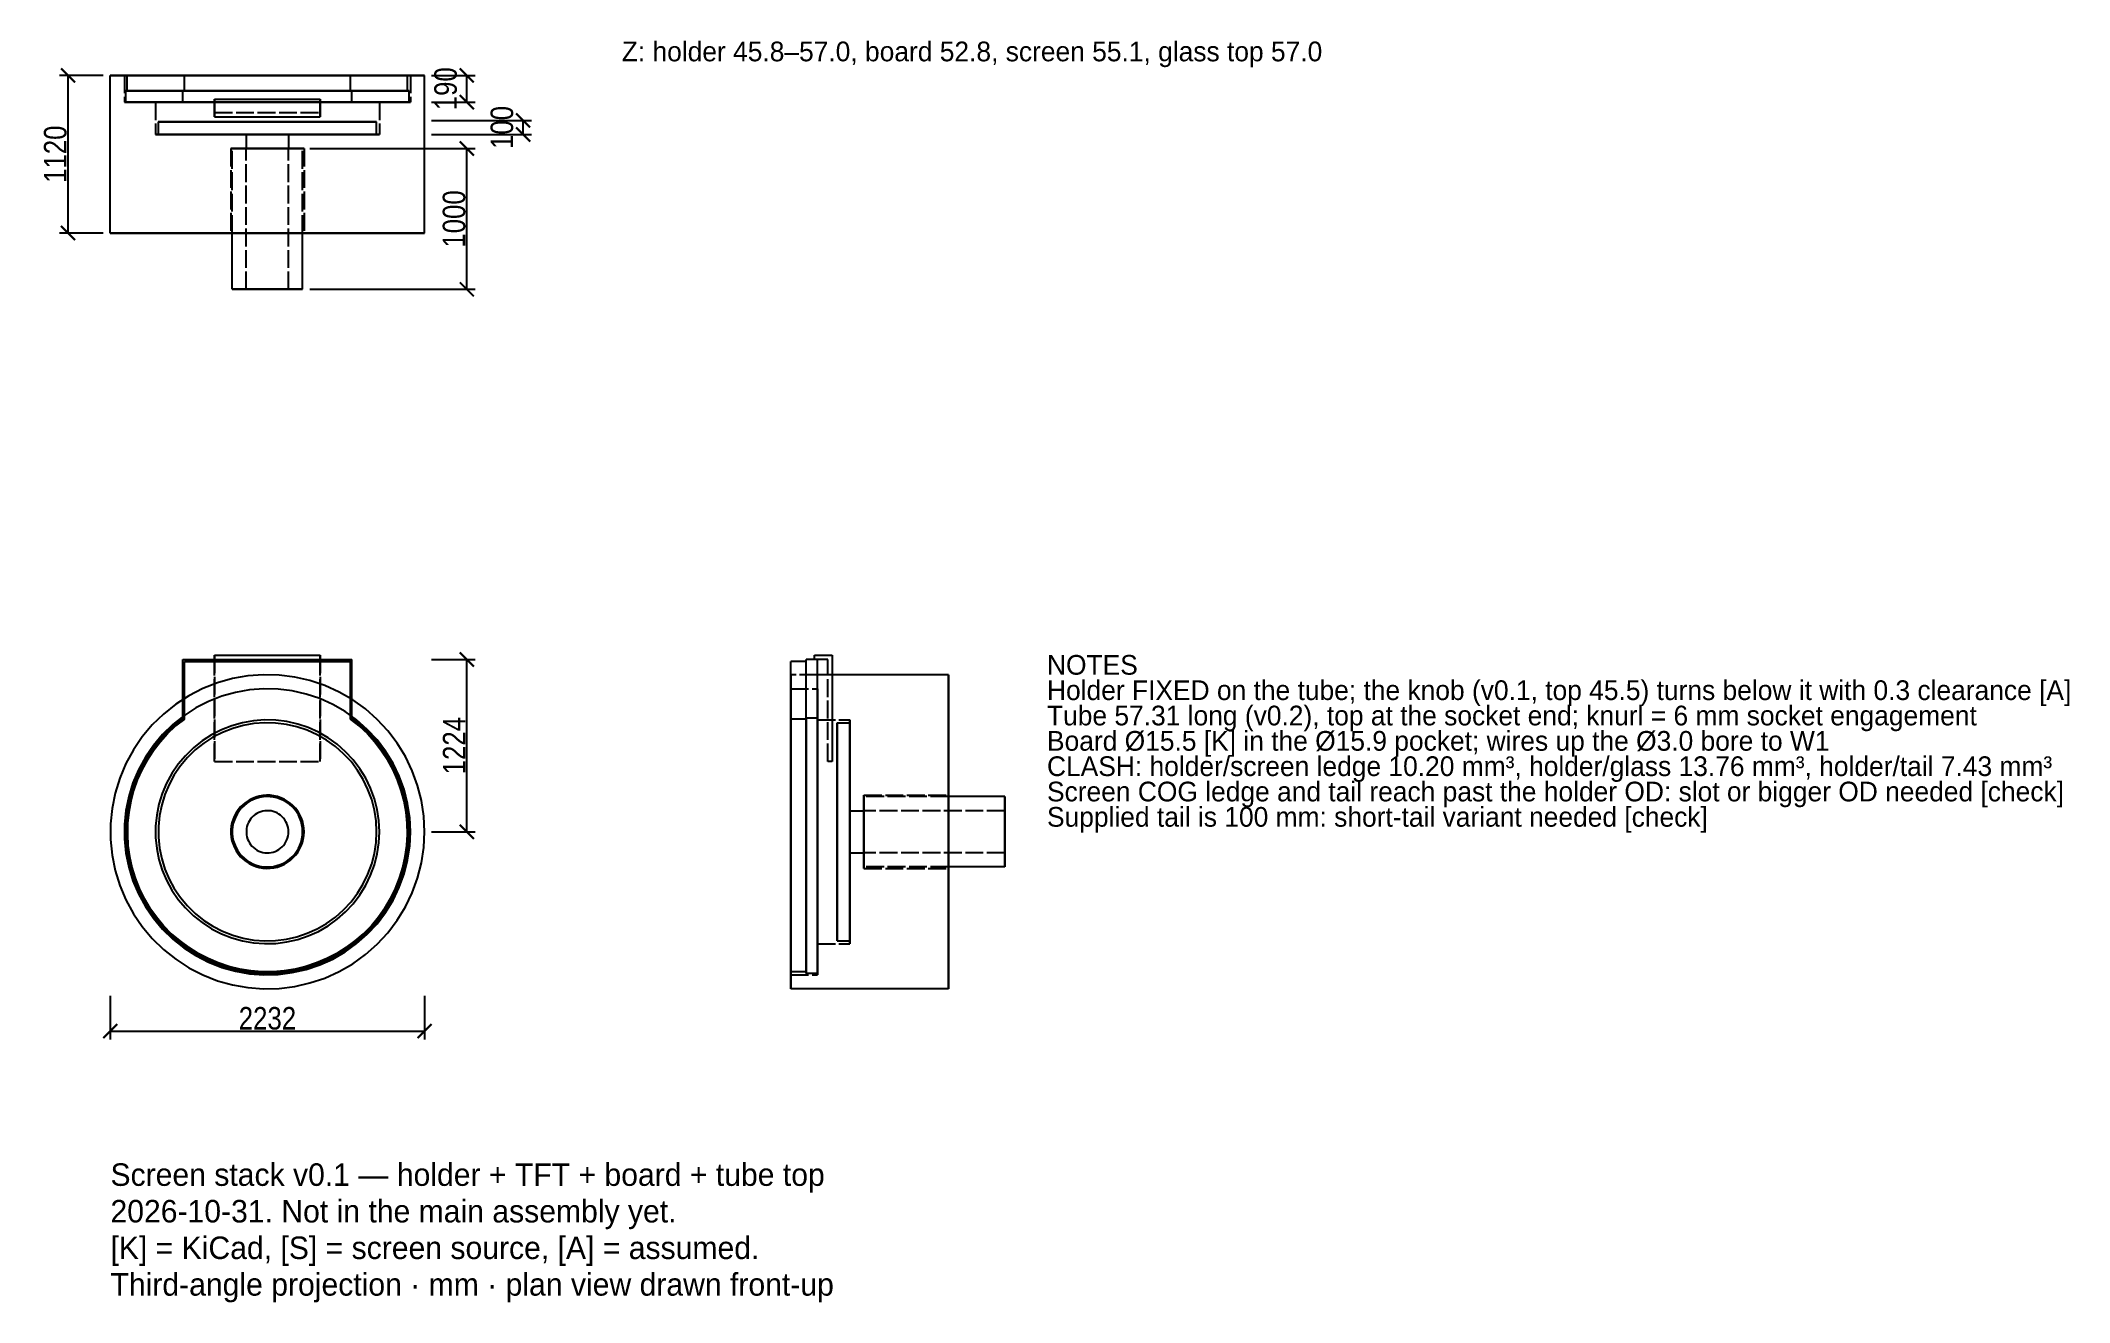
# Model space of a CAD drawing. Header units: millimetres. Extents: x -16 to 128, y -33 to 56.
import ezdxf

# ---------------------------------------------------------------- set-up
doc = ezdxf.new("R2010")
doc.units = ezdxf.units.MM
doc.linetypes.add('DASHED', pattern=[1.524, 1.27, -0.254])
for name, color, linetype in [('DIMS', 3, 'CONTINUOUS'), ('HIDDEN', 8, 'DASHED'), ('TEXT', 7, 'CONTINUOUS'), ('VISIBLE', 7, 'CONTINUOUS')]:
    doc.layers.add(name, color=color, linetype=linetype)
doc.styles.add('OpenSansCondensed-Light', font='OpenSansCondensed-Light.ttf')
doc.dimstyles.new('EZDXF', dxfattribs={"dimtxt": 0.25, "dimasz": 0.175, "dimexe": 0.375, "dimexo": 0.125, "dimgap": 0.1, "dimtad": 1, "dimlfac": 100, "dimzin": 12, "dimdsep": 46, "dimtxsty": 'OpenSansCondensed-Light', "dimblk": 'ARCHTICK', "dimcen": 2.5, "dimazin": 3, "dimtfac": 0.5, "dimtmove": 2, "dimatfit": 3})

msp = doc.modelspace()

# ---------------------------------------------------------------- texts
at = {"layer": 'TEXT'}
for s, height, p in [('Z: holder 45.8–57.0, board 52.8, screen 55.1, glass top 57.0', 1.4, (25.16, 54.74)), ('NOTES', 1.4, (55.36, 11.16)), ('Holder FIXED on the tube; the knob (v0.1, top 45.5) turns below it with 0.3 clearance [A]', 1.4, (55.36, 9.36)), ('Tube 57.31 long (v0.2), top at the socket end; knurl = 6 mm socket engagement', 1.4, (55.36, 7.56)), ('Board Ø15.5 [K] in the Ø15.9 pocket; wires up the Ø3.0 bore to W1', 1.4, (55.36, 5.76)), ('CLASH: holder/screen ledge 10.20 mm³, holder/glass 13.76 mm³, holder/tail 7.43 mm³', 1.4, (55.36, 3.96)), ('Screen COG ledge and tail reach past the holder OD: slot or bigger OD needed [check]', 1.4, (55.36, 2.16)), ('Supplied tail is 100 mm: short-tail variant needed [check]', 1.4, (55.36, 0.36)), ('Screen stack v0.1 — holder + TFT + board + tube top', 1.6, (-11.14613, -25.15653)), ('2026-10-31. Not in the main assembly yet.', 1.6, (-11.14613, -27.75653)), ('[K] = KiCad, [S] = screen source, [A] = assumed.', 1.6, (-11.14613, -30.35653)), ('Third-angle projection · mm · plan view drawn front-up', 1.6, (-11.14613, -32.95653))]:
    msp.add_text(s, height=height, dxfattribs=at).set_placement(p)

# ---------------------------------------------------------------- blocks, each defined once
blk = doc.blocks.new('_ARCHTICK')
at = {"color": 0, "linetype": 'BYBLOCK', "const_width": 0.15}
blk.add_lwpolyline([(-0.5, -0.5), (0.5, 0.5)], dxfattribs=at)

# ---------------------------------------------------------------- dimensions: what is measured, and where the dimension line sits
at = {"layer": 'DIMS'}
for base, p1, p2 in [((-14.16, 42.54), (-11.16, 42.54), (-11.16, 53.74)), ((14.16, 51.84), (11.16, 51.84), (11.16, 53.74)), ((18.16, 49.54), (11.16, 49.54), (11.16, 50.54)), ((14.16, 38.54), (2.5, 38.54), (2.5, 48.54)), ((14.16, 0), (11.16, 0), (11.16, 12.24))]:
    msp.add_linear_dim(base=base, p1=p1, p2=p2, angle=90, dimstyle='EZDXF', override={"dimtxt": 1.6, "dimasz": 1, "dimexe": 0.6, "dimexo": 0.5, "dimdec": 2}, dxfattribs=at).render()
msp.add_linear_dim(base=(-11.16, -14.16), p1=(-11.16, -11.16), p2=(11.16, -11.16), dimstyle='EZDXF', override={"dimtxt": 1.6, "dimasz": 1, "dimexe": 0.6, "dimexo": 0.5, "dimdec": 2}, dxfattribs=at).render()

# ---------------------------------------------------------------- linework, layer by layer
at = {"layer": 'HIDDEN'}
for points in [[(-11.16, 53.74), (-10.80571, 53.74), (-10.45143, 53.74), (-10.09714, 53.74), (-9.74286, 53.74), (-9.38857, 53.74), (-9.03429, 53.74), (-8.68, 53.74), (-8.32571, 53.74), (-7.97143, 53.74), (-7.61714, 53.74), (-7.26286, 53.74), (-6.90857, 53.74), (-6.55429, 53.74), (-6.2, 53.74), (-5.84571, 53.74), (-5.49143, 53.74), (-5.13714, 53.74), (-4.78286, 53.74), (-4.42857, 53.74), (-4.07429, 53.74), (-3.72, 53.74), (-3.36571, 53.74), (-3.01143, 53.74), (-2.65714, 53.74), (-2.30286, 53.74), (-1.94857, 53.74), (-1.59429, 53.74), (-1.24, 53.74), (-0.88571, 53.74), (-0.53143, 53.74), (-0.17714, 53.74), (0.17714, 53.74), (0.53143, 53.74), (0.88571, 53.74), (1.24, 53.74), (1.59429, 53.74), (1.94857, 53.74), (2.30286, 53.74), (2.65714, 53.74), (3.01143, 53.74), (3.36571, 53.74), (3.72, 53.74), (4.07429, 53.74), (4.42857, 53.74), (4.78286, 53.74), (5.13714, 53.74), (5.49143, 53.74), (5.84571, 53.74), (6.2, 53.74), (6.55429, 53.74), (6.90857, 53.74), (7.26286, 53.74), (7.61714, 53.74), (7.97143, 53.74), (8.32571, 53.74), (8.68, 53.74), (9.03429, 53.74), (9.38857, 53.74), (9.74286, 53.74), (10.09714, 53.74), (10.45143, 53.74), (10.80571, 53.74), (11.16, 53.74)], [(10.16, 53.74), (9.83746, 53.74), (9.51492, 53.74), (9.19238, 53.74), (8.86984, 53.74), (8.5473, 53.74), (8.22476, 53.74), (7.90222, 53.74), (7.57968, 53.74), (7.25714, 53.74), (6.9346, 53.74), (6.61206, 53.74), (6.28952, 53.74), (5.96698, 53.74), (5.64444, 53.74), (5.3219, 53.74), (4.99937, 53.74), (4.67683, 53.74), (4.35429, 53.74), (4.03175, 53.74), (3.70921, 53.74), (3.38667, 53.74), (3.06413, 53.74), (2.74159, 53.74), (2.41905, 53.74), (2.09651, 53.74), (1.77397, 53.74), (1.45143, 53.74), (1.12889, 53.74), (0.80635, 53.74), (0.48381, 53.74), (0.16127, 53.74), (-0.16127, 53.74), (-0.48381, 53.74), (-0.80635, 53.74), (-1.12889, 53.74), (-1.45143, 53.74), (-1.77397, 53.74), (-2.09651, 53.74), (-2.41905, 53.74), (-2.74159, 53.74), (-3.06413, 53.74), (-3.38667, 53.74), (-3.70921, 53.74), (-4.03175, 53.74), (-4.35429, 53.74), (-4.67683, 53.74), (-4.99937, 53.74), (-5.3219, 53.74), (-5.64444, 53.74), (-5.96698, 53.74), (-6.28952, 53.74), (-6.61206, 53.74), (-6.9346, 53.74), (-7.25714, 53.74), (-7.57968, 53.74), (-7.90222, 53.74), (-8.22476, 53.74), (-8.5473, 53.74), (-8.86984, 53.74), (-9.19238, 53.74), (-9.51492, 53.74), (-9.83746, 53.74), (-10.16, 53.74)], [(-10.16, 53.74), (-9.83746, 53.74), (-9.51492, 53.74), (-9.19238, 53.74), (-8.86984, 53.74), (-8.5473, 53.74), (-8.22476, 53.74), (-7.90222, 53.74), (-7.57968, 53.74), (-7.25714, 53.74), (-6.9346, 53.74), (-6.61206, 53.74), (-6.28952, 53.74), (-5.96698, 53.74), (-5.64444, 53.74), (-5.3219, 53.74), (-4.99937, 53.74), (-4.67683, 53.74), (-4.35429, 53.74), (-4.03175, 53.74), (-3.70921, 53.74), (-3.38667, 53.74), (-3.06413, 53.74), (-2.74159, 53.74), (-2.41905, 53.74), (-2.09651, 53.74), (-1.77397, 53.74), (-1.45143, 53.74), (-1.12889, 53.74), (-0.80635, 53.74), (-0.48381, 53.74), (-0.16127, 53.74), (0.16127, 53.74), (0.48381, 53.74), (0.80635, 53.74), (1.12889, 53.74), (1.45143, 53.74), (1.77397, 53.74), (2.09651, 53.74), (2.41905, 53.74), (2.74159, 53.74), (3.06413, 53.74), (3.38667, 53.74), (3.70921, 53.74), (4.03175, 53.74), (4.35429, 53.74), (4.67683, 53.74), (4.99937, 53.74), (5.3219, 53.74), (5.64444, 53.74), (5.96698, 53.74), (6.28952, 53.74), (6.61206, 53.74), (6.9346, 53.74), (7.25714, 53.74), (7.57968, 53.74), (7.90222, 53.74), (8.22476, 53.74), (8.5473, 53.74), (8.86984, 53.74), (9.19238, 53.74), (9.51492, 53.74), (9.83746, 53.74), (10.16, 53.74)], [(-10.16, 53.74), (-10.16, 51.84)], [(9.95, 53.74), (9.63413, 53.74), (9.31825, 53.74), (9.00238, 53.74), (8.68651, 53.74), (8.37063, 53.74), (8.05476, 53.74), (7.73889, 53.74), (7.42302, 53.74), (7.10714, 53.74), (6.79127, 53.74), (6.4754, 53.74), (6.15952, 53.74), (5.84365, 53.74), (5.52778, 53.74), (5.2119, 53.74), (4.89603, 53.74), (4.58016, 53.74), (4.26429, 53.74), (3.94841, 53.74), (3.63254, 53.74), (3.31667, 53.74), (3.00079, 53.74), (2.68492, 53.74), (2.36905, 53.74), (2.05317, 53.74), (1.7373, 53.74), (1.42143, 53.74), (1.10556, 53.74), (0.78968, 53.74), (0.47381, 53.74), (0.15794, 53.74), (-0.15794, 53.74), (-0.47381, 53.74), (-0.78968, 53.74), (-1.10556, 53.74), (-1.42143, 53.74), (-1.7373, 53.74), (-2.05317, 53.74), (-2.36905, 53.74), (-2.68492, 53.74), (-3.00079, 53.74), (-3.31667, 53.74), (-3.63254, 53.74), (-3.94841, 53.74), (-4.26429, 53.74), (-4.58016, 53.74), (-4.89603, 53.74), (-5.2119, 53.74), (-5.52778, 53.74), (-5.84365, 53.74), (-6.15952, 53.74), (-6.4754, 53.74), (-6.79127, 53.74), (-7.10714, 53.74), (-7.42302, 53.74), (-7.73889, 53.74), (-8.05476, 53.74), (-8.37063, 53.74), (-8.68651, 53.74), (-9.00238, 53.74), (-9.31825, 53.74), (-9.63413, 53.74), (-9.95, 53.74)], [(-9.95, 53.74), (-9.88571, 53.74), (-9.82143, 53.74), (-9.75714, 53.74), (-9.69286, 53.74), (-9.62857, 53.74), (-9.56429, 53.74), (-9.5, 53.74), (-9.43571, 53.74), (-9.37143, 53.74), (-9.30714, 53.74), (-9.24286, 53.74), (-9.17857, 53.74), (-9.11429, 53.74), (-9.05, 53.74), (-8.98571, 53.74), (-8.92143, 53.74), (-8.85714, 53.74), (-8.79286, 53.74), (-8.72857, 53.74), (-8.66429, 53.74), (-8.6, 53.74), (-8.53571, 53.74), (-8.47143, 53.74), (-8.40714, 53.74), (-8.34286, 53.74), (-8.27857, 53.74), (-8.21429, 53.74), (-8.15, 53.74), (-8.08571, 53.74), (-8.02143, 53.74), (-7.95714, 53.74), (-7.89286, 53.74), (-7.82857, 53.74), (-7.76429, 53.74), (-7.7, 53.74), (-7.63571, 53.74), (-7.57143, 53.74), (-7.50714, 53.74), (-7.44286, 53.74), (-7.37857, 53.74), (-7.31429, 53.74), (-7.25, 53.74), (-7.18571, 53.74), (-7.12143, 53.74), (-7.05714, 53.74), (-6.99286, 53.74), (-6.92857, 53.74), (-6.86429, 53.74), (-6.8, 53.74), (-6.73571, 53.74), (-6.67143, 53.74), (-6.60714, 53.74), (-6.54286, 53.74), (-6.47857, 53.74), (-6.41429, 53.74), (-6.35, 53.74), (-6.28571, 53.74), (-6.22143, 53.74), (-6.15714, 53.74), (-6.09286, 53.74), (-6.02857, 53.74), (-5.96429, 53.74), (-5.9, 53.74)], [(-9.95, 52.64), (-9.95, 53.74)], [(5.9, 53.74), (5.7127, 53.74), (5.5254, 53.74), (5.3381, 53.74), (5.15079, 53.74), (4.96349, 53.74), (4.77619, 53.74), (4.58889, 53.74), (4.40159, 53.74), (4.21429, 53.74), (4.02698, 53.74), (3.83968, 53.74), (3.65238, 53.74), (3.46508, 53.74), (3.27778, 53.74), (3.09048, 53.74), (2.90317, 53.74), (2.71587, 53.74), (2.52857, 53.74), (2.34127, 53.74), (2.15397, 53.74), (1.96667, 53.74), (1.77937, 53.74), (1.59206, 53.74), (1.40476, 53.74), (1.21746, 53.74), (1.03016, 53.74), (0.84286, 53.74), (0.65556, 53.74), (0.46825, 53.74), (0.28095, 53.74), (0.09365, 53.74), (-0.09365, 53.74), (-0.28095, 53.74), (-0.46825, 53.74), (-0.65556, 53.74), (-0.84286, 53.74), (-1.03016, 53.74), (-1.21746, 53.74), (-1.40476, 53.74), (-1.59206, 53.74), (-1.77937, 53.74), (-1.96667, 53.74), (-2.15397, 53.74), (-2.34127, 53.74), (-2.52857, 53.74), (-2.71587, 53.74), (-2.90317, 53.74), (-3.09048, 53.74), (-3.27778, 53.74), (-3.46508, 53.74), (-3.65238, 53.74), (-3.83968, 53.74), (-4.02698, 53.74), (-4.21429, 53.74), (-4.40159, 53.74), (-4.58889, 53.74), (-4.77619, 53.74), (-4.96349, 53.74), (-5.15079, 53.74), (-5.3381, 53.74), (-5.5254, 53.74), (-5.7127, 53.74), (-5.9, 53.74)], [(-5.9, 52.64), (-5.9, 53.74)], [(5.9, 52.64), (5.9, 53.74)], [(5.9, 53.74), (5.96429, 53.74), (6.02857, 53.74), (6.09286, 53.74), (6.15714, 53.74), (6.22143, 53.74), (6.28571, 53.74), (6.35, 53.74), (6.41429, 53.74), (6.47857, 53.74), (6.54286, 53.74), (6.60714, 53.74), (6.67143, 53.74), (6.73571, 53.74), (6.8, 53.74), (6.86429, 53.74), (6.92857, 53.74), (6.99286, 53.74), (7.05714, 53.74), (7.12143, 53.74), (7.18571, 53.74), (7.25, 53.74), (7.31429, 53.74), (7.37857, 53.74), (7.44286, 53.74), (7.50714, 53.74), (7.57143, 53.74), (7.63571, 53.74), (7.7, 53.74), (7.76429, 53.74), (7.82857, 53.74), (7.89286, 53.74), (7.95714, 53.74), (8.02143, 53.74), (8.08571, 53.74), (8.15, 53.74), (8.21429, 53.74), (8.27857, 53.74), (8.34286, 53.74), (8.40714, 53.74), (8.47143, 53.74), (8.53571, 53.74), (8.6, 53.74), (8.66429, 53.74), (8.72857, 53.74), (8.79286, 53.74), (8.85714, 53.74), (8.92143, 53.74), (8.98571, 53.74), (9.05, 53.74), (9.11429, 53.74), (9.17857, 53.74), (9.24286, 53.74), (9.30714, 53.74), (9.37143, 53.74), (9.43571, 53.74), (9.5, 53.74), (9.56429, 53.74), (9.62857, 53.74), (9.69286, 53.74), (9.75714, 53.74), (9.82143, 53.74), (9.88571, 53.74), (9.95, 53.74)], [(9.95, 52.64), (9.95, 53.74)], [(10.16, 53.74), (10.16, 51.84)], [(10.06, 52.64), (9.74063, 52.64), (9.42127, 52.64), (9.1019, 52.64), (8.78254, 52.64), (8.46317, 52.64), (8.14381, 52.64), (7.82444, 52.64), (7.50508, 52.64), (7.18571, 52.64), (6.86635, 52.64), (6.54698, 52.64), (6.22762, 52.64), (5.90825, 52.64), (5.58889, 52.64), (5.26952, 52.64), (4.95016, 52.64), (4.63079, 52.64), (4.31143, 52.64), (3.99206, 52.64), (3.6727, 52.64), (3.35333, 52.64), (3.03397, 52.64), (2.7146, 52.64), (2.39524, 52.64), (2.07587, 52.64), (1.75651, 52.64), (1.43714, 52.64), (1.11778, 52.64), (0.79841, 52.64), (0.47905, 52.64), (0.15968, 52.64), (-0.15968, 52.64), (-0.47905, 52.64), (-0.79841, 52.64), (-1.11778, 52.64), (-1.43714, 52.64), (-1.75651, 52.64), (-2.07587, 52.64), (-2.39524, 52.64), (-2.7146, 52.64), (-3.03397, 52.64), (-3.35333, 52.64), (-3.6727, 52.64), (-3.99206, 52.64), (-4.31143, 52.64), (-4.63079, 52.64), (-4.95016, 52.64), (-5.26952, 52.64), (-5.58889, 52.64), (-5.90825, 52.64), (-6.22762, 52.64), (-6.54698, 52.64), (-6.86635, 52.64), (-7.18571, 52.64), (-7.50508, 52.64), (-7.82444, 52.64), (-8.14381, 52.64), (-8.46317, 52.64), (-8.78254, 52.64), (-9.1019, 52.64), (-9.42127, 52.64), (-9.74063, 52.64), (-10.06, 52.64)], [(-10.06, 52.64), (-9.99556, 52.64), (-9.93111, 52.64), (-9.86667, 52.64), (-9.80222, 52.64), (-9.73778, 52.64), (-9.67333, 52.64), (-9.60889, 52.64), (-9.54444, 52.64), (-9.48, 52.64), (-9.41556, 52.64), (-9.35111, 52.64), (-9.28667, 52.64), (-9.22222, 52.64), (-9.15778, 52.64), (-9.09333, 52.64), (-9.02889, 52.64), (-8.96444, 52.64), (-8.9, 52.64), (-8.83556, 52.64), (-8.77111, 52.64), (-8.70667, 52.64), (-8.64222, 52.64), (-8.57778, 52.64), (-8.51333, 52.64), (-8.44889, 52.64), (-8.38444, 52.64), (-8.32, 52.64), (-8.25556, 52.64), (-8.19111, 52.64), (-8.12667, 52.64), (-8.06222, 52.64), (-7.99778, 52.64), (-7.93333, 52.64), (-7.86889, 52.64), (-7.80444, 52.64), (-7.74, 52.64), (-7.67556, 52.64), (-7.61111, 52.64), (-7.54667, 52.64), (-7.48222, 52.64), (-7.41778, 52.64), (-7.35333, 52.64), (-7.28889, 52.64), (-7.22444, 52.64), (-7.16, 52.64), (-7.09556, 52.64), (-7.03111, 52.64), (-6.96667, 52.64), (-6.90222, 52.64), (-6.83778, 52.64), (-6.77333, 52.64), (-6.70889, 52.64), (-6.64444, 52.64), (-6.58, 52.64), (-6.51556, 52.64), (-6.45111, 52.64), (-6.38667, 52.64), (-6.32222, 52.64), (-6.25778, 52.64), (-6.19333, 52.64), (-6.12889, 52.64), (-6.06444, 52.64), (-6, 52.64)], [(-10.06, 51.84), (-10.06, 52.64)], [(-5.9, 52.64), (-5.96429, 52.64), (-6.02857, 52.64), (-6.09286, 52.64), (-6.15714, 52.64), (-6.22143, 52.64), (-6.28571, 52.64), (-6.35, 52.64), (-6.41429, 52.64), (-6.47857, 52.64), (-6.54286, 52.64), (-6.60714, 52.64), (-6.67143, 52.64), (-6.73571, 52.64), (-6.8, 52.64), (-6.86429, 52.64), (-6.92857, 52.64), (-6.99286, 52.64), (-7.05714, 52.64), (-7.12143, 52.64), (-7.18571, 52.64), (-7.25, 52.64), (-7.31429, 52.64), (-7.37857, 52.64), (-7.44286, 52.64), (-7.50714, 52.64), (-7.57143, 52.64), (-7.63571, 52.64), (-7.7, 52.64), (-7.76429, 52.64), (-7.82857, 52.64), (-7.89286, 52.64), (-7.95714, 52.64), (-8.02143, 52.64), (-8.08571, 52.64), (-8.15, 52.64), (-8.21429, 52.64), (-8.27857, 52.64), (-8.34286, 52.64), (-8.40714, 52.64), (-8.47143, 52.64), (-8.53571, 52.64), (-8.6, 52.64), (-8.66429, 52.64), (-8.72857, 52.64), (-8.79286, 52.64), (-8.85714, 52.64), (-8.92143, 52.64), (-8.98571, 52.64), (-9.05, 52.64), (-9.11429, 52.64), (-9.17857, 52.64), (-9.24286, 52.64), (-9.30714, 52.64), (-9.37143, 52.64), (-9.43571, 52.64), (-9.5, 52.64), (-9.56429, 52.64), (-9.62857, 52.64), (-9.69286, 52.64), (-9.75714, 52.64), (-9.82143, 52.64), (-9.88571, 52.64), (-9.95, 52.64)], [(-9.95, 52.64), (-9.63413, 52.64), (-9.31825, 52.64), (-9.00238, 52.64), (-8.68651, 52.64), (-8.37063, 52.64), (-8.05476, 52.64), (-7.73889, 52.64), (-7.42302, 52.64), (-7.10714, 52.64), (-6.79127, 52.64), (-6.4754, 52.64), (-6.15952, 52.64), (-5.84365, 52.64), (-5.52778, 52.64), (-5.2119, 52.64), (-4.89603, 52.64), (-4.58016, 52.64), (-4.26429, 52.64), (-3.94841, 52.64), (-3.63254, 52.64), (-3.31667, 52.64), (-3.00079, 52.64), (-2.68492, 52.64), (-2.36905, 52.64), (-2.05317, 52.64), (-1.7373, 52.64), (-1.42143, 52.64), (-1.10556, 52.64), (-0.78968, 52.64), (-0.47381, 52.64), (-0.15794, 52.64), (0.15794, 52.64), (0.47381, 52.64), (0.78968, 52.64), (1.10556, 52.64), (1.42143, 52.64), (1.7373, 52.64), (2.05317, 52.64), (2.36905, 52.64), (2.68492, 52.64), (3.00079, 52.64), (3.31667, 52.64), (3.63254, 52.64), (3.94841, 52.64), (4.26429, 52.64), (4.58016, 52.64), (4.89603, 52.64), (5.2119, 52.64), (5.52778, 52.64), (5.84365, 52.64), (6.15952, 52.64), (6.4754, 52.64), (6.79127, 52.64), (7.10714, 52.64), (7.42302, 52.64), (7.73889, 52.64), (8.05476, 52.64), (8.37063, 52.64), (8.68651, 52.64), (9.00238, 52.64), (9.31825, 52.64), (9.63413, 52.64), (9.95, 52.64)], [(-6, 51.84), (-6, 52.64)], [(-5.9, 52.64), (5.9, 52.64)], [(-3.75, 51.1), (-3.75, 52.04)], [(-3.75, 52.04), (3.75, 52.04)], [(3.75, 51.1), (3.75, 52.04)], [(9.95, 52.64), (9.88571, 52.64), (9.82143, 52.64), (9.75714, 52.64), (9.69286, 52.64), (9.62857, 52.64), (9.56429, 52.64), (9.5, 52.64), (9.43571, 52.64), (9.37143, 52.64), (9.30714, 52.64), (9.24286, 52.64), (9.17857, 52.64), (9.11429, 52.64), (9.05, 52.64), (8.98571, 52.64), (8.92143, 52.64), (8.85714, 52.64), (8.79286, 52.64), (8.72857, 52.64), (8.66429, 52.64), (8.6, 52.64), (8.53571, 52.64), (8.47143, 52.64), (8.40714, 52.64), (8.34286, 52.64), (8.27857, 52.64), (8.21429, 52.64), (8.15, 52.64), (8.08571, 52.64), (8.02143, 52.64), (7.95714, 52.64), (7.89286, 52.64), (7.82857, 52.64), (7.76429, 52.64), (7.7, 52.64), (7.63571, 52.64), (7.57143, 52.64), (7.50714, 52.64), (7.44286, 52.64), (7.37857, 52.64), (7.31429, 52.64), (7.25, 52.64), (7.18571, 52.64), (7.12143, 52.64), (7.05714, 52.64), (6.99286, 52.64), (6.92857, 52.64), (6.86429, 52.64), (6.8, 52.64), (6.73571, 52.64), (6.67143, 52.64), (6.60714, 52.64), (6.54286, 52.64), (6.47857, 52.64), (6.41429, 52.64), (6.35, 52.64), (6.28571, 52.64), (6.22143, 52.64), (6.15714, 52.64), (6.09286, 52.64), (6.02857, 52.64), (5.96429, 52.64), (5.9, 52.64)], [(6, 51.84), (6, 52.64)], [(6, 52.64), (6.06444, 52.64), (6.12889, 52.64), (6.19333, 52.64), (6.25778, 52.64), (6.32222, 52.64), (6.38667, 52.64), (6.45111, 52.64), (6.51556, 52.64), (6.58, 52.64), (6.64444, 52.64), (6.70889, 52.64), (6.77333, 52.64), (6.83778, 52.64), (6.90222, 52.64), (6.96667, 52.64), (7.03111, 52.64), (7.09556, 52.64), (7.16, 52.64), (7.22444, 52.64), (7.28889, 52.64), (7.35333, 52.64), (7.41778, 52.64), (7.48222, 52.64), (7.54667, 52.64), (7.61111, 52.64), (7.67556, 52.64), (7.74, 52.64), (7.80444, 52.64), (7.86889, 52.64), (7.93333, 52.64), (7.99778, 52.64), (8.06222, 52.64), (8.12667, 52.64), (8.19111, 52.64), (8.25556, 52.64), (8.32, 52.64), (8.38444, 52.64), (8.44889, 52.64), (8.51333, 52.64), (8.57778, 52.64), (8.64222, 52.64), (8.70667, 52.64), (8.77111, 52.64), (8.83556, 52.64), (8.9, 52.64), (8.96444, 52.64), (9.02889, 52.64), (9.09333, 52.64), (9.15778, 52.64), (9.22222, 52.64), (9.28667, 52.64), (9.35111, 52.64), (9.41556, 52.64), (9.48, 52.64), (9.54444, 52.64), (9.60889, 52.64), (9.67333, 52.64), (9.73778, 52.64), (9.80222, 52.64), (9.86667, 52.64), (9.93111, 52.64), (9.99556, 52.64), (10.06, 52.64)], [(10.06, 51.84), (10.06, 52.64)], [(10.16, 51.84), (9.83746, 51.84), (9.51492, 51.84), (9.19238, 51.84), (8.86984, 51.84), (8.5473, 51.84), (8.22476, 51.84), (7.90222, 51.84), (7.57968, 51.84), (7.25714, 51.84), (6.9346, 51.84), (6.61206, 51.84), (6.28952, 51.84), (5.96698, 51.84), (5.64444, 51.84), (5.3219, 51.84), (4.99937, 51.84), (4.67683, 51.84), (4.35429, 51.84), (4.03175, 51.84), (3.70921, 51.84), (3.38667, 51.84), (3.06413, 51.84), (2.74159, 51.84), (2.41905, 51.84), (2.09651, 51.84), (1.77397, 51.84), (1.45143, 51.84), (1.12889, 51.84), (0.80635, 51.84), (0.48381, 51.84), (0.16127, 51.84), (-0.16127, 51.84), (-0.48381, 51.84), (-0.80635, 51.84), (-1.12889, 51.84), (-1.45143, 51.84), (-1.77397, 51.84), (-2.09651, 51.84), (-2.41905, 51.84), (-2.74159, 51.84), (-3.06413, 51.84), (-3.38667, 51.84), (-3.70921, 51.84), (-4.03175, 51.84), (-4.35429, 51.84), (-4.67683, 51.84), (-4.99937, 51.84), (-5.3219, 51.84), (-5.64444, 51.84), (-5.96698, 51.84), (-6.28952, 51.84), (-6.61206, 51.84), (-6.9346, 51.84), (-7.25714, 51.84), (-7.57968, 51.84), (-7.90222, 51.84), (-8.22476, 51.84), (-8.5473, 51.84), (-8.86984, 51.84), (-9.19238, 51.84), (-9.51492, 51.84), (-9.83746, 51.84), (-10.16, 51.84)], [(-10.16, 51.84), (-9.83746, 51.84), (-9.51492, 51.84), (-9.19238, 51.84), (-8.86984, 51.84), (-8.5473, 51.84), (-8.22476, 51.84), (-7.90222, 51.84), (-7.57968, 51.84), (-7.25714, 51.84), (-6.9346, 51.84), (-6.61206, 51.84), (-6.28952, 51.84), (-5.96698, 51.84), (-5.64444, 51.84), (-5.3219, 51.84), (-4.99937, 51.84), (-4.67683, 51.84), (-4.35429, 51.84), (-4.03175, 51.84), (-3.70921, 51.84), (-3.38667, 51.84), (-3.06413, 51.84), (-2.74159, 51.84), (-2.41905, 51.84), (-2.09651, 51.84), (-1.77397, 51.84), (-1.45143, 51.84), (-1.12889, 51.84), (-0.80635, 51.84), (-0.48381, 51.84), (-0.16127, 51.84), (0.16127, 51.84), (0.48381, 51.84), (0.80635, 51.84), (1.12889, 51.84), (1.45143, 51.84), (1.77397, 51.84), (2.09651, 51.84), (2.41905, 51.84), (2.74159, 51.84), (3.06413, 51.84), (3.38667, 51.84), (3.70921, 51.84), (4.03175, 51.84), (4.35429, 51.84), (4.67683, 51.84), (4.99937, 51.84), (5.3219, 51.84), (5.64444, 51.84), (5.96698, 51.84), (6.28952, 51.84), (6.61206, 51.84), (6.9346, 51.84), (7.25714, 51.84), (7.57968, 51.84), (7.90222, 51.84), (8.22476, 51.84), (8.5473, 51.84), (8.86984, 51.84), (9.19238, 51.84), (9.51492, 51.84), (9.83746, 51.84), (10.16, 51.84)], [(-6, 51.84), (-6.06444, 51.84), (-6.12889, 51.84), (-6.19333, 51.84), (-6.25778, 51.84), (-6.32222, 51.84), (-6.38667, 51.84), (-6.45111, 51.84), (-6.51556, 51.84), (-6.58, 51.84), (-6.64444, 51.84), (-6.70889, 51.84), (-6.77333, 51.84), (-6.83778, 51.84), (-6.90222, 51.84), (-6.96667, 51.84), (-7.03111, 51.84), (-7.09556, 51.84), (-7.16, 51.84), (-7.22444, 51.84), (-7.28889, 51.84), (-7.35333, 51.84), (-7.41778, 51.84), (-7.48222, 51.84), (-7.54667, 51.84), (-7.61111, 51.84), (-7.67556, 51.84), (-7.74, 51.84), (-7.80444, 51.84), (-7.86889, 51.84), (-7.93333, 51.84), (-7.99778, 51.84), (-8.06222, 51.84), (-8.12667, 51.84), (-8.19111, 51.84), (-8.25556, 51.84), (-8.32, 51.84), (-8.38444, 51.84), (-8.44889, 51.84), (-8.51333, 51.84), (-8.57778, 51.84), (-8.64222, 51.84), (-8.70667, 51.84), (-8.77111, 51.84), (-8.83556, 51.84), (-8.9, 51.84), (-8.96444, 51.84), (-9.02889, 51.84), (-9.09333, 51.84), (-9.15778, 51.84), (-9.22222, 51.84), (-9.28667, 51.84), (-9.35111, 51.84), (-9.41556, 51.84), (-9.48, 51.84), (-9.54444, 51.84), (-9.60889, 51.84), (-9.67333, 51.84), (-9.73778, 51.84), (-9.80222, 51.84), (-9.86667, 51.84), (-9.93111, 51.84), (-9.99556, 51.84), (-10.06, 51.84)], [(-10.06, 51.84), (-9.74063, 51.84), (-9.42127, 51.84), (-9.1019, 51.84), (-8.78254, 51.84), (-8.46317, 51.84), (-8.14381, 51.84), (-7.82444, 51.84), (-7.50508, 51.84), (-7.18571, 51.84), (-6.86635, 51.84), (-6.54698, 51.84), (-6.22762, 51.84), (-5.90825, 51.84), (-5.58889, 51.84), (-5.26952, 51.84), (-4.95016, 51.84), (-4.63079, 51.84), (-4.31143, 51.84), (-3.99206, 51.84), (-3.6727, 51.84), (-3.35333, 51.84), (-3.03397, 51.84), (-2.7146, 51.84), (-2.39524, 51.84), (-2.07587, 51.84), (-1.75651, 51.84), (-1.43714, 51.84), (-1.11778, 51.84), (-0.79841, 51.84), (-0.47905, 51.84), (-0.15968, 51.84), (0.15968, 51.84), (0.47905, 51.84), (0.79841, 51.84), (1.11778, 51.84), (1.43714, 51.84), (1.75651, 51.84), (2.07587, 51.84), (2.39524, 51.84), (2.7146, 51.84), (3.03397, 51.84), (3.35333, 51.84), (3.6727, 51.84), (3.99206, 51.84), (4.31143, 51.84), (4.63079, 51.84), (4.95016, 51.84), (5.26952, 51.84), (5.58889, 51.84), (5.90825, 51.84), (6.22762, 51.84), (6.54698, 51.84), (6.86635, 51.84), (7.18571, 51.84), (7.50508, 51.84), (7.82444, 51.84), (8.14381, 51.84), (8.46317, 51.84), (8.78254, 51.84), (9.1019, 51.84), (9.42127, 51.84), (9.74063, 51.84), (10.06, 51.84)], [(7.95, 51.84), (7.69762, 51.84), (7.44524, 51.84), (7.19286, 51.84), (6.94048, 51.84), (6.6881, 51.84), (6.43571, 51.84), (6.18333, 51.84), (5.93095, 51.84), (5.67857, 51.84), (5.42619, 51.84), (5.17381, 51.84), (4.92143, 51.84), (4.66905, 51.84), (4.41667, 51.84), (4.16429, 51.84), (3.9119, 51.84), (3.65952, 51.84), (3.40714, 51.84), (3.15476, 51.84), (2.90238, 51.84), (2.65, 51.84), (2.39762, 51.84), (2.14524, 51.84), (1.89286, 51.84), (1.64048, 51.84), (1.3881, 51.84), (1.13571, 51.84), (0.88333, 51.84), (0.63095, 51.84), (0.37857, 51.84), (0.12619, 51.84), (-0.12619, 51.84), (-0.37857, 51.84), (-0.63095, 51.84), (-0.88333, 51.84), (-1.13571, 51.84), (-1.3881, 51.84), (-1.64048, 51.84), (-1.89286, 51.84), (-2.14524, 51.84), (-2.39762, 51.84), (-2.65, 51.84), (-2.90238, 51.84), (-3.15476, 51.84), (-3.40714, 51.84), (-3.65952, 51.84), (-3.9119, 51.84), (-4.16429, 51.84), (-4.41667, 51.84), (-4.66905, 51.84), (-4.92143, 51.84), (-5.17381, 51.84), (-5.42619, 51.84), (-5.67857, 51.84), (-5.93095, 51.84), (-6.18333, 51.84), (-6.43571, 51.84), (-6.6881, 51.84), (-6.94048, 51.84), (-7.19286, 51.84), (-7.44524, 51.84), (-7.69762, 51.84), (-7.95, 51.84)], [(-7.95, 51.84), (-7.69762, 51.84), (-7.44524, 51.84), (-7.19286, 51.84), (-6.94048, 51.84), (-6.6881, 51.84), (-6.43571, 51.84), (-6.18333, 51.84), (-5.93095, 51.84), (-5.67857, 51.84), (-5.42619, 51.84), (-5.17381, 51.84), (-4.92143, 51.84), (-4.66905, 51.84), (-4.41667, 51.84), (-4.16429, 51.84), (-3.9119, 51.84), (-3.65952, 51.84), (-3.40714, 51.84), (-3.15476, 51.84), (-2.90238, 51.84), (-2.65, 51.84), (-2.39762, 51.84), (-2.14524, 51.84), (-1.89286, 51.84), (-1.64048, 51.84), (-1.3881, 51.84), (-1.13571, 51.84), (-0.88333, 51.84), (-0.63095, 51.84), (-0.37857, 51.84), (-0.12619, 51.84), (0.12619, 51.84), (0.37857, 51.84), (0.63095, 51.84), (0.88333, 51.84), (1.13571, 51.84), (1.3881, 51.84), (1.64048, 51.84), (1.89286, 51.84), (2.14524, 51.84), (2.39762, 51.84), (2.65, 51.84), (2.90238, 51.84), (3.15476, 51.84), (3.40714, 51.84), (3.65952, 51.84), (3.9119, 51.84), (4.16429, 51.84), (4.41667, 51.84), (4.66905, 51.84), (4.92143, 51.84), (5.17381, 51.84), (5.42619, 51.84), (5.67857, 51.84), (5.93095, 51.84), (6.18333, 51.84), (6.43571, 51.84), (6.6881, 51.84), (6.94048, 51.84), (7.19286, 51.84), (7.44524, 51.84), (7.69762, 51.84), (7.95, 51.84)], [(-7.95, 51.84), (-7.95, 49.54)], [(7.75, 50.45), (7.50397, 50.45), (7.25794, 50.45), (7.0119, 50.45), (6.76587, 50.45), (6.51984, 50.45), (6.27381, 50.45), (6.02778, 50.45), (5.78175, 50.45), (5.53571, 50.45), (5.28968, 50.45), (5.04365, 50.45), (4.79762, 50.45), (4.55159, 50.45), (4.30556, 50.45), (4.05952, 50.45), (3.81349, 50.45), (3.56746, 50.45), (3.32143, 50.45), (3.0754, 50.45), (2.82937, 50.45), (2.58333, 50.45), (2.3373, 50.45), (2.09127, 50.45), (1.84524, 50.45), (1.59921, 50.45), (1.35317, 50.45), (1.10714, 50.45), (0.86111, 50.45), (0.61508, 50.45), (0.36905, 50.45), (0.12302, 50.45), (-0.12302, 50.45), (-0.36905, 50.45), (-0.61508, 50.45), (-0.86111, 50.45), (-1.10714, 50.45), (-1.35317, 50.45), (-1.59921, 50.45), (-1.84524, 50.45), (-2.09127, 50.45), (-2.3373, 50.45), (-2.58333, 50.45), (-2.82937, 50.45), (-3.0754, 50.45), (-3.32143, 50.45), (-3.56746, 50.45), (-3.81349, 50.45), (-4.05952, 50.45), (-4.30556, 50.45), (-4.55159, 50.45), (-4.79762, 50.45), (-5.04365, 50.45), (-5.28968, 50.45), (-5.53571, 50.45), (-5.78175, 50.45), (-6.02778, 50.45), (-6.27381, 50.45), (-6.51984, 50.45), (-6.76587, 50.45), (-7.0119, 50.45), (-7.25794, 50.45), (-7.50397, 50.45), (-7.75, 50.45)], [(-7.75, 50.45), (-7.50397, 50.45), (-7.25794, 50.45), (-7.0119, 50.45), (-6.76587, 50.45), (-6.51984, 50.45), (-6.27381, 50.45), (-6.02778, 50.45), (-5.78175, 50.45), (-5.53571, 50.45), (-5.28968, 50.45), (-5.04365, 50.45), (-4.79762, 50.45), (-4.55159, 50.45), (-4.30556, 50.45), (-4.05952, 50.45), (-3.81349, 50.45), (-3.56746, 50.45), (-3.32143, 50.45), (-3.0754, 50.45), (-2.82937, 50.45), (-2.58333, 50.45), (-2.3373, 50.45), (-2.09127, 50.45), (-1.84524, 50.45), (-1.59921, 50.45), (-1.35317, 50.45), (-1.10714, 50.45), (-0.86111, 50.45), (-0.61508, 50.45), (-0.36905, 50.45), (-0.12302, 50.45), (0.12302, 50.45), (0.36905, 50.45), (0.61508, 50.45), (0.86111, 50.45), (1.10714, 50.45), (1.35317, 50.45), (1.59921, 50.45), (1.84524, 50.45), (2.09127, 50.45), (2.3373, 50.45), (2.58333, 50.45), (2.82937, 50.45), (3.0754, 50.45), (3.32143, 50.45), (3.56746, 50.45), (3.81349, 50.45), (4.05952, 50.45), (4.30556, 50.45), (4.55159, 50.45), (4.79762, 50.45), (5.04365, 50.45), (5.28968, 50.45), (5.53571, 50.45), (5.78175, 50.45), (6.02778, 50.45), (6.27381, 50.45), (6.51984, 50.45), (6.76587, 50.45), (7.0119, 50.45), (7.25794, 50.45), (7.50397, 50.45), (7.75, 50.45)], [(-7.75, 50.45), (-7.75, 49.54)], [(-3.75, 51.84), (3.75, 51.84)], [(-3.75, 50.8), (-3.75, 51.1)], [(-3.75, 51.1), (3.75, 51.1)], [(-3.75, 51.1), (3.75, 51.1)], [(-3.75, 50.8), (3.75, 50.8)], [(3.75, 50.8), (3.75, 51.1)], [(10.06, 51.84), (9.99556, 51.84), (9.93111, 51.84), (9.86667, 51.84), (9.80222, 51.84), (9.73778, 51.84), (9.67333, 51.84), (9.60889, 51.84), (9.54444, 51.84), (9.48, 51.84), (9.41556, 51.84), (9.35111, 51.84), (9.28667, 51.84), (9.22222, 51.84), (9.15778, 51.84), (9.09333, 51.84), (9.02889, 51.84), (8.96444, 51.84), (8.9, 51.84), (8.83556, 51.84), (8.77111, 51.84), (8.70667, 51.84), (8.64222, 51.84), (8.57778, 51.84), (8.51333, 51.84), (8.44889, 51.84), (8.38444, 51.84), (8.32, 51.84), (8.25556, 51.84), (8.19111, 51.84), (8.12667, 51.84), (8.06222, 51.84), (7.99778, 51.84), (7.93333, 51.84), (7.86889, 51.84), (7.80444, 51.84), (7.74, 51.84), (7.67556, 51.84), (7.61111, 51.84), (7.54667, 51.84), (7.48222, 51.84), (7.41778, 51.84), (7.35333, 51.84), (7.28889, 51.84), (7.22444, 51.84), (7.16, 51.84), (7.09556, 51.84), (7.03111, 51.84), (6.96667, 51.84), (6.90222, 51.84), (6.83778, 51.84), (6.77333, 51.84), (6.70889, 51.84), (6.64444, 51.84), (6.58, 51.84), (6.51556, 51.84), (6.45111, 51.84), (6.38667, 51.84), (6.32222, 51.84), (6.25778, 51.84), (6.19333, 51.84), (6.12889, 51.84), (6.06444, 51.84), (6, 51.84)], [(7.75, 49.54), (7.75, 50.45)], [(7.95, 51.84), (7.95, 49.54)], [(7.95, 49.54), (7.69762, 49.54), (7.44524, 49.54), (7.19286, 49.54), (6.94048, 49.54), (6.6881, 49.54), (6.43571, 49.54), (6.18333, 49.54), (5.93095, 49.54), (5.67857, 49.54), (5.42619, 49.54), (5.17381, 49.54), (4.92143, 49.54), (4.66905, 49.54), (4.41667, 49.54), (4.16429, 49.54), (3.9119, 49.54), (3.65952, 49.54), (3.40714, 49.54), (3.15476, 49.54), (2.90238, 49.54), (2.65, 49.54), (2.39762, 49.54), (2.14524, 49.54), (1.89286, 49.54), (1.64048, 49.54), (1.3881, 49.54), (1.13571, 49.54), (0.88333, 49.54), (0.63095, 49.54), (0.37857, 49.54), (0.12619, 49.54), (-0.12619, 49.54), (-0.37857, 49.54), (-0.63095, 49.54), (-0.88333, 49.54), (-1.13571, 49.54), (-1.3881, 49.54), (-1.64048, 49.54), (-1.89286, 49.54), (-2.14524, 49.54), (-2.39762, 49.54), (-2.65, 49.54), (-2.90238, 49.54), (-3.15476, 49.54), (-3.40714, 49.54), (-3.65952, 49.54), (-3.9119, 49.54), (-4.16429, 49.54), (-4.41667, 49.54), (-4.66905, 49.54), (-4.92143, 49.54), (-5.17381, 49.54), (-5.42619, 49.54), (-5.67857, 49.54), (-5.93095, 49.54), (-6.18333, 49.54), (-6.43571, 49.54), (-6.6881, 49.54), (-6.94048, 49.54), (-7.19286, 49.54), (-7.44524, 49.54), (-7.69762, 49.54), (-7.95, 49.54)], [(-7.95, 49.54), (-7.69762, 49.54), (-7.44524, 49.54), (-7.19286, 49.54), (-6.94048, 49.54), (-6.6881, 49.54), (-6.43571, 49.54), (-6.18333, 49.54), (-5.93095, 49.54), (-5.67857, 49.54), (-5.42619, 49.54), (-5.17381, 49.54), (-4.92143, 49.54), (-4.66905, 49.54), (-4.41667, 49.54), (-4.16429, 49.54), (-3.9119, 49.54), (-3.65952, 49.54), (-3.40714, 49.54), (-3.15476, 49.54), (-2.90238, 49.54), (-2.65, 49.54), (-2.39762, 49.54), (-2.14524, 49.54), (-1.89286, 49.54), (-1.64048, 49.54), (-1.3881, 49.54), (-1.13571, 49.54), (-0.88333, 49.54), (-0.63095, 49.54), (-0.37857, 49.54), (-0.12619, 49.54), (0.12619, 49.54), (0.37857, 49.54), (0.63095, 49.54), (0.88333, 49.54), (1.13571, 49.54), (1.3881, 49.54), (1.64048, 49.54), (1.89286, 49.54), (2.14524, 49.54), (2.39762, 49.54), (2.65, 49.54), (2.90238, 49.54), (3.15476, 49.54), (3.40714, 49.54), (3.65952, 49.54), (3.9119, 49.54), (4.16429, 49.54), (4.41667, 49.54), (4.66905, 49.54), (4.92143, 49.54), (5.17381, 49.54), (5.42619, 49.54), (5.67857, 49.54), (5.93095, 49.54), (6.18333, 49.54), (6.43571, 49.54), (6.6881, 49.54), (6.94048, 49.54), (7.19286, 49.54), (7.44524, 49.54), (7.69762, 49.54), (7.95, 49.54)], [(7.75, 49.54), (7.50397, 49.54), (7.25794, 49.54), (7.0119, 49.54), (6.76587, 49.54), (6.51984, 49.54), (6.27381, 49.54), (6.02778, 49.54), (5.78175, 49.54), (5.53571, 49.54), (5.28968, 49.54), (5.04365, 49.54), (4.79762, 49.54), (4.55159, 49.54), (4.30556, 49.54), (4.05952, 49.54), (3.81349, 49.54), (3.56746, 49.54), (3.32143, 49.54), (3.0754, 49.54), (2.82937, 49.54), (2.58333, 49.54), (2.3373, 49.54), (2.09127, 49.54), (1.84524, 49.54), (1.59921, 49.54), (1.35317, 49.54), (1.10714, 49.54), (0.86111, 49.54), (0.61508, 49.54), (0.36905, 49.54), (0.12302, 49.54), (-0.12302, 49.54), (-0.36905, 49.54), (-0.61508, 49.54), (-0.86111, 49.54), (-1.10714, 49.54), (-1.35317, 49.54), (-1.59921, 49.54), (-1.84524, 49.54), (-2.09127, 49.54), (-2.3373, 49.54), (-2.58333, 49.54), (-2.82937, 49.54), (-3.0754, 49.54), (-3.32143, 49.54), (-3.56746, 49.54), (-3.81349, 49.54), (-4.05952, 49.54), (-4.30556, 49.54), (-4.55159, 49.54), (-4.79762, 49.54), (-5.04365, 49.54), (-5.28968, 49.54), (-5.53571, 49.54), (-5.78175, 49.54), (-6.02778, 49.54), (-6.27381, 49.54), (-6.51984, 49.54), (-6.76587, 49.54), (-7.0119, 49.54), (-7.25794, 49.54), (-7.50397, 49.54), (-7.75, 49.54)], [(-7.75, 49.54), (-7.50397, 49.54), (-7.25794, 49.54), (-7.0119, 49.54), (-6.76587, 49.54), (-6.51984, 49.54), (-6.27381, 49.54), (-6.02778, 49.54), (-5.78175, 49.54), (-5.53571, 49.54), (-5.28968, 49.54), (-5.04365, 49.54), (-4.79762, 49.54), (-4.55159, 49.54), (-4.30556, 49.54), (-4.05952, 49.54), (-3.81349, 49.54), (-3.56746, 49.54), (-3.32143, 49.54), (-3.0754, 49.54), (-2.82937, 49.54), (-2.58333, 49.54), (-2.3373, 49.54), (-2.09127, 49.54), (-1.84524, 49.54), (-1.59921, 49.54), (-1.35317, 49.54), (-1.10714, 49.54), (-0.86111, 49.54), (-0.61508, 49.54), (-0.36905, 49.54), (-0.12302, 49.54), (0.12302, 49.54), (0.36905, 49.54), (0.61508, 49.54), (0.86111, 49.54), (1.10714, 49.54), (1.35317, 49.54), (1.59921, 49.54), (1.84524, 49.54), (2.09127, 49.54), (2.3373, 49.54), (2.58333, 49.54), (2.82937, 49.54), (3.0754, 49.54), (3.32143, 49.54), (3.56746, 49.54), (3.81349, 49.54), (4.05952, 49.54), (4.30556, 49.54), (4.55159, 49.54), (4.79762, 49.54), (5.04365, 49.54), (5.28968, 49.54), (5.53571, 49.54), (5.78175, 49.54), (6.02778, 49.54), (6.27381, 49.54), (6.51984, 49.54), (6.76587, 49.54), (7.0119, 49.54), (7.25794, 49.54), (7.50397, 49.54), (7.75, 49.54)], [(1.5, 49.54), (1.45238, 49.54), (1.40476, 49.54), (1.35714, 49.54), (1.30952, 49.54), (1.2619, 49.54), (1.21429, 49.54), (1.16667, 49.54), (1.11905, 49.54), (1.07143, 49.54), (1.02381, 49.54), (0.97619, 49.54), (0.92857, 49.54), (0.88095, 49.54), (0.83333, 49.54), (0.78571, 49.54), (0.7381, 49.54), (0.69048, 49.54), (0.64286, 49.54), (0.59524, 49.54), (0.54762, 49.54), (0.5, 49.54), (0.45238, 49.54), (0.40476, 49.54), (0.35714, 49.54), (0.30952, 49.54), (0.2619, 49.54), (0.21429, 49.54), (0.16667, 49.54), (0.11905, 49.54), (0.07143, 49.54), (0.02381, 49.54), (-0.02381, 49.54), (-0.07143, 49.54), (-0.11905, 49.54), (-0.16667, 49.54), (-0.21429, 49.54), (-0.2619, 49.54), (-0.30952, 49.54), (-0.35714, 49.54), (-0.40476, 49.54), (-0.45238, 49.54), (-0.5, 49.54), (-0.54762, 49.54), (-0.59524, 49.54), (-0.64286, 49.54), (-0.69048, 49.54), (-0.7381, 49.54), (-0.78571, 49.54), (-0.83333, 49.54), (-0.88095, 49.54), (-0.92857, 49.54), (-0.97619, 49.54), (-1.02381, 49.54), (-1.07143, 49.54), (-1.11905, 49.54), (-1.16667, 49.54), (-1.21429, 49.54), (-1.2619, 49.54), (-1.30952, 49.54), (-1.35714, 49.54), (-1.40476, 49.54), (-1.45238, 49.54), (-1.5, 49.54)], [(-1.5, 49.54), (-1.45238, 49.54), (-1.40476, 49.54), (-1.35714, 49.54), (-1.30952, 49.54), (-1.2619, 49.54), (-1.21429, 49.54), (-1.16667, 49.54), (-1.11905, 49.54), (-1.07143, 49.54), (-1.02381, 49.54), (-0.97619, 49.54), (-0.92857, 49.54), (-0.88095, 49.54), (-0.83333, 49.54), (-0.78571, 49.54), (-0.7381, 49.54), (-0.69048, 49.54), (-0.64286, 49.54), (-0.59524, 49.54), (-0.54762, 49.54), (-0.5, 49.54), (-0.45238, 49.54), (-0.40476, 49.54), (-0.35714, 49.54), (-0.30952, 49.54), (-0.2619, 49.54), (-0.21429, 49.54), (-0.16667, 49.54), (-0.11905, 49.54), (-0.07143, 49.54), (-0.02381, 49.54), (0.02381, 49.54), (0.07143, 49.54), (0.11905, 49.54), (0.16667, 49.54), (0.21429, 49.54), (0.2619, 49.54), (0.30952, 49.54), (0.35714, 49.54), (0.40476, 49.54), (0.45238, 49.54), (0.5, 49.54), (0.54762, 49.54), (0.59524, 49.54), (0.64286, 49.54), (0.69048, 49.54), (0.7381, 49.54), (0.78571, 49.54), (0.83333, 49.54), (0.88095, 49.54), (0.92857, 49.54), (0.97619, 49.54), (1.02381, 49.54), (1.07143, 49.54), (1.11905, 49.54), (1.16667, 49.54), (1.21429, 49.54), (1.2619, 49.54), (1.30952, 49.54), (1.35714, 49.54), (1.40476, 49.54), (1.45238, 49.54), (1.5, 49.54)], [(-1.5, 49.54), (-1.5, 48.54)], [(1.5, 49.54), (1.5, 48.54)], [(2.6, 48.54), (2.51746, 48.54), (2.43492, 48.54), (2.35238, 48.54), (2.26984, 48.54), (2.1873, 48.54), (2.10476, 48.54), (2.02222, 48.54), (1.93968, 48.54), (1.85714, 48.54), (1.7746, 48.54), (1.69206, 48.54), (1.60952, 48.54), (1.52698, 48.54), (1.44444, 48.54), (1.3619, 48.54), (1.27937, 48.54), (1.19683, 48.54), (1.11429, 48.54), (1.03175, 48.54), (0.94921, 48.54), (0.86667, 48.54), (0.78413, 48.54), (0.70159, 48.54), (0.61905, 48.54), (0.53651, 48.54), (0.45397, 48.54), (0.37143, 48.54), (0.28889, 48.54), (0.20635, 48.54), (0.12381, 48.54), (0.04127, 48.54), (-0.04127, 48.54), (-0.12381, 48.54), (-0.20635, 48.54), (-0.28889, 48.54), (-0.37143, 48.54), (-0.45397, 48.54), (-0.53651, 48.54), (-0.61905, 48.54), (-0.70159, 48.54), (-0.78413, 48.54), (-0.86667, 48.54), (-0.94921, 48.54), (-1.03175, 48.54), (-1.11429, 48.54), (-1.19683, 48.54), (-1.27937, 48.54), (-1.3619, 48.54), (-1.44444, 48.54), (-1.52698, 48.54), (-1.60952, 48.54), (-1.69206, 48.54), (-1.7746, 48.54), (-1.85714, 48.54), (-1.93968, 48.54), (-2.02222, 48.54), (-2.10476, 48.54), (-2.1873, 48.54), (-2.26984, 48.54), (-2.35238, 48.54), (-2.43492, 48.54), (-2.51746, 48.54), (-2.6, 48.54)], [(-2.6, 48.54), (-2.51746, 48.54), (-2.43492, 48.54), (-2.35238, 48.54), (-2.26984, 48.54), (-2.1873, 48.54), (-2.10476, 48.54), (-2.02222, 48.54), (-1.93968, 48.54), (-1.85714, 48.54), (-1.7746, 48.54), (-1.69206, 48.54), (-1.60952, 48.54), (-1.52698, 48.54), (-1.44444, 48.54), (-1.3619, 48.54), (-1.27937, 48.54), (-1.19683, 48.54), (-1.11429, 48.54), (-1.03175, 48.54), (-0.94921, 48.54), (-0.86667, 48.54), (-0.78413, 48.54), (-0.70159, 48.54), (-0.61905, 48.54), (-0.53651, 48.54), (-0.45397, 48.54), (-0.37143, 48.54), (-0.28889, 48.54), (-0.20635, 48.54), (-0.12381, 48.54), (-0.04127, 48.54), (0.04127, 48.54), (0.12381, 48.54), (0.20635, 48.54), (0.28889, 48.54), (0.37143, 48.54), (0.45397, 48.54), (0.53651, 48.54), (0.61905, 48.54), (0.70159, 48.54), (0.78413, 48.54), (0.86667, 48.54), (0.94921, 48.54), (1.03175, 48.54), (1.11429, 48.54), (1.19683, 48.54), (1.27937, 48.54), (1.3619, 48.54), (1.44444, 48.54), (1.52698, 48.54), (1.60952, 48.54), (1.69206, 48.54), (1.7746, 48.54), (1.85714, 48.54), (1.93968, 48.54), (2.02222, 48.54), (2.10476, 48.54), (2.1873, 48.54), (2.26984, 48.54), (2.35238, 48.54), (2.43492, 48.54), (2.51746, 48.54), (2.6, 48.54)], [(-2.6, 48.54), (-2.6, 42.54)], [(2.5, 48.54), (2.42063, 48.54), (2.34127, 48.54), (2.2619, 48.54), (2.18254, 48.54), (2.10317, 48.54), (2.02381, 48.54), (1.94444, 48.54), (1.86508, 48.54), (1.78571, 48.54), (1.70635, 48.54), (1.62698, 48.54), (1.54762, 48.54), (1.46825, 48.54), (1.38889, 48.54), (1.30952, 48.54), (1.23016, 48.54), (1.15079, 48.54), (1.07143, 48.54), (0.99206, 48.54), (0.9127, 48.54), (0.83333, 48.54), (0.75397, 48.54), (0.6746, 48.54), (0.59524, 48.54), (0.51587, 48.54), (0.43651, 48.54), (0.35714, 48.54), (0.27778, 48.54), (0.19841, 48.54), (0.11905, 48.54), (0.03968, 48.54), (-0.03968, 48.54), (-0.11905, 48.54), (-0.19841, 48.54), (-0.27778, 48.54), (-0.35714, 48.54), (-0.43651, 48.54), (-0.51587, 48.54), (-0.59524, 48.54), (-0.6746, 48.54), (-0.75397, 48.54), (-0.83333, 48.54), (-0.9127, 48.54), (-0.99206, 48.54), (-1.07143, 48.54), (-1.15079, 48.54), (-1.23016, 48.54), (-1.30952, 48.54), (-1.38889, 48.54), (-1.46825, 48.54), (-1.54762, 48.54), (-1.62698, 48.54), (-1.70635, 48.54), (-1.78571, 48.54), (-1.86508, 48.54), (-1.94444, 48.54), (-2.02381, 48.54), (-2.10317, 48.54), (-2.18254, 48.54), (-2.2619, 48.54), (-2.34127, 48.54), (-2.42063, 48.54), (-2.5, 48.54)], [(-2.5, 48.54), (-2.42063, 48.54), (-2.34127, 48.54), (-2.2619, 48.54), (-2.18254, 48.54), (-2.10317, 48.54), (-2.02381, 48.54), (-1.94444, 48.54), (-1.86508, 48.54), (-1.78571, 48.54), (-1.70635, 48.54), (-1.62698, 48.54), (-1.54762, 48.54), (-1.46825, 48.54), (-1.38889, 48.54), (-1.30952, 48.54), (-1.23016, 48.54), (-1.15079, 48.54), (-1.07143, 48.54), (-0.99206, 48.54), (-0.9127, 48.54), (-0.83333, 48.54), (-0.75397, 48.54), (-0.6746, 48.54), (-0.59524, 48.54), (-0.51587, 48.54), (-0.43651, 48.54), (-0.35714, 48.54), (-0.27778, 48.54), (-0.19841, 48.54), (-0.11905, 48.54), (-0.03968, 48.54), (0.03968, 48.54), (0.11905, 48.54), (0.19841, 48.54), (0.27778, 48.54), (0.35714, 48.54), (0.43651, 48.54), (0.51587, 48.54), (0.59524, 48.54), (0.6746, 48.54), (0.75397, 48.54), (0.83333, 48.54), (0.9127, 48.54), (0.99206, 48.54), (1.07143, 48.54), (1.15079, 48.54), (1.23016, 48.54), (1.30952, 48.54), (1.38889, 48.54), (1.46825, 48.54), (1.54762, 48.54), (1.62698, 48.54), (1.70635, 48.54), (1.78571, 48.54), (1.86508, 48.54), (1.94444, 48.54), (2.02381, 48.54), (2.10317, 48.54), (2.18254, 48.54), (2.2619, 48.54), (2.34127, 48.54), (2.42063, 48.54), (2.5, 48.54)], [(-2.5, 42.54), (-2.5, 48.54)], [(1.5, 48.54), (1.45238, 48.54), (1.40476, 48.54), (1.35714, 48.54), (1.30952, 48.54), (1.2619, 48.54), (1.21429, 48.54), (1.16667, 48.54), (1.11905, 48.54), (1.07143, 48.54), (1.02381, 48.54), (0.97619, 48.54), (0.92857, 48.54), (0.88095, 48.54), (0.83333, 48.54), (0.78571, 48.54), (0.7381, 48.54), (0.69048, 48.54), (0.64286, 48.54), (0.59524, 48.54), (0.54762, 48.54), (0.5, 48.54), (0.45238, 48.54), (0.40476, 48.54), (0.35714, 48.54), (0.30952, 48.54), (0.2619, 48.54), (0.21429, 48.54), (0.16667, 48.54), (0.11905, 48.54), (0.07143, 48.54), (0.02381, 48.54), (-0.02381, 48.54), (-0.07143, 48.54), (-0.11905, 48.54), (-0.16667, 48.54), (-0.21429, 48.54), (-0.2619, 48.54), (-0.30952, 48.54), (-0.35714, 48.54), (-0.40476, 48.54), (-0.45238, 48.54), (-0.5, 48.54), (-0.54762, 48.54), (-0.59524, 48.54), (-0.64286, 48.54), (-0.69048, 48.54), (-0.7381, 48.54), (-0.78571, 48.54), (-0.83333, 48.54), (-0.88095, 48.54), (-0.92857, 48.54), (-0.97619, 48.54), (-1.02381, 48.54), (-1.07143, 48.54), (-1.11905, 48.54), (-1.16667, 48.54), (-1.21429, 48.54), (-1.2619, 48.54), (-1.30952, 48.54), (-1.35714, 48.54), (-1.40476, 48.54), (-1.45238, 48.54), (-1.5, 48.54)], [(-1.5, 48.54), (-1.45238, 48.54), (-1.40476, 48.54), (-1.35714, 48.54), (-1.30952, 48.54), (-1.2619, 48.54), (-1.21429, 48.54), (-1.16667, 48.54), (-1.11905, 48.54), (-1.07143, 48.54), (-1.02381, 48.54), (-0.97619, 48.54), (-0.92857, 48.54), (-0.88095, 48.54), (-0.83333, 48.54), (-0.78571, 48.54), (-0.7381, 48.54), (-0.69048, 48.54), (-0.64286, 48.54), (-0.59524, 48.54), (-0.54762, 48.54), (-0.5, 48.54), (-0.45238, 48.54), (-0.40476, 48.54), (-0.35714, 48.54), (-0.30952, 48.54), (-0.2619, 48.54), (-0.21429, 48.54), (-0.16667, 48.54), (-0.11905, 48.54), (-0.07143, 48.54), (-0.02381, 48.54), (0.02381, 48.54), (0.07143, 48.54), (0.11905, 48.54), (0.16667, 48.54), (0.21429, 48.54), (0.2619, 48.54), (0.30952, 48.54), (0.35714, 48.54), (0.40476, 48.54), (0.45238, 48.54), (0.5, 48.54), (0.54762, 48.54), (0.59524, 48.54), (0.64286, 48.54), (0.69048, 48.54), (0.7381, 48.54), (0.78571, 48.54), (0.83333, 48.54), (0.88095, 48.54), (0.92857, 48.54), (0.97619, 48.54), (1.02381, 48.54), (1.07143, 48.54), (1.11905, 48.54), (1.16667, 48.54), (1.21429, 48.54), (1.2619, 48.54), (1.30952, 48.54), (1.35714, 48.54), (1.40476, 48.54), (1.45238, 48.54), (1.5, 48.54)], [(1.5, 48.54), (1.45238, 48.54), (1.40476, 48.54), (1.35714, 48.54), (1.30952, 48.54), (1.2619, 48.54), (1.21429, 48.54), (1.16667, 48.54), (1.11905, 48.54), (1.07143, 48.54), (1.02381, 48.54), (0.97619, 48.54), (0.92857, 48.54), (0.88095, 48.54), (0.83333, 48.54), (0.78571, 48.54), (0.7381, 48.54), (0.69048, 48.54), (0.64286, 48.54), (0.59524, 48.54), (0.54762, 48.54), (0.5, 48.54), (0.45238, 48.54), (0.40476, 48.54), (0.35714, 48.54), (0.30952, 48.54), (0.2619, 48.54), (0.21429, 48.54), (0.16667, 48.54), (0.11905, 48.54), (0.07143, 48.54), (0.02381, 48.54), (-0.02381, 48.54), (-0.07143, 48.54), (-0.11905, 48.54), (-0.16667, 48.54), (-0.21429, 48.54), (-0.2619, 48.54), (-0.30952, 48.54), (-0.35714, 48.54), (-0.40476, 48.54), (-0.45238, 48.54), (-0.5, 48.54), (-0.54762, 48.54), (-0.59524, 48.54), (-0.64286, 48.54), (-0.69048, 48.54), (-0.7381, 48.54), (-0.78571, 48.54), (-0.83333, 48.54), (-0.88095, 48.54), (-0.92857, 48.54), (-0.97619, 48.54), (-1.02381, 48.54), (-1.07143, 48.54), (-1.11905, 48.54), (-1.16667, 48.54), (-1.21429, 48.54), (-1.2619, 48.54), (-1.30952, 48.54), (-1.35714, 48.54), (-1.40476, 48.54), (-1.45238, 48.54), (-1.5, 48.54)], [(-1.5, 48.54), (-1.45238, 48.54), (-1.40476, 48.54), (-1.35714, 48.54), (-1.30952, 48.54), (-1.2619, 48.54), (-1.21429, 48.54), (-1.16667, 48.54), (-1.11905, 48.54), (-1.07143, 48.54), (-1.02381, 48.54), (-0.97619, 48.54), (-0.92857, 48.54), (-0.88095, 48.54), (-0.83333, 48.54), (-0.78571, 48.54), (-0.7381, 48.54), (-0.69048, 48.54), (-0.64286, 48.54), (-0.59524, 48.54), (-0.54762, 48.54), (-0.5, 48.54), (-0.45238, 48.54), (-0.40476, 48.54), (-0.35714, 48.54), (-0.30952, 48.54), (-0.2619, 48.54), (-0.21429, 48.54), (-0.16667, 48.54), (-0.11905, 48.54), (-0.07143, 48.54), (-0.02381, 48.54), (0.02381, 48.54), (0.07143, 48.54), (0.11905, 48.54), (0.16667, 48.54), (0.21429, 48.54), (0.2619, 48.54), (0.30952, 48.54), (0.35714, 48.54), (0.40476, 48.54), (0.45238, 48.54), (0.5, 48.54), (0.54762, 48.54), (0.59524, 48.54), (0.64286, 48.54), (0.69048, 48.54), (0.7381, 48.54), (0.78571, 48.54), (0.83333, 48.54), (0.88095, 48.54), (0.92857, 48.54), (0.97619, 48.54), (1.02381, 48.54), (1.07143, 48.54), (1.11905, 48.54), (1.16667, 48.54), (1.21429, 48.54), (1.2619, 48.54), (1.30952, 48.54), (1.35714, 48.54), (1.40476, 48.54), (1.45238, 48.54), (1.5, 48.54)], [(-1.5, 38.54), (-1.5, 48.54)], [(1.5, 38.54), (1.5, 48.54)], [(2.5, 42.54), (2.5, 48.54)], [(2.6, 48.54), (2.6, 42.54)], [(-11.16, 42.54), (-10.80571, 42.54), (-10.45143, 42.54), (-10.09714, 42.54), (-9.74286, 42.54), (-9.38857, 42.54), (-9.03429, 42.54), (-8.68, 42.54), (-8.32571, 42.54), (-7.97143, 42.54), (-7.61714, 42.54), (-7.26286, 42.54), (-6.90857, 42.54), (-6.55429, 42.54), (-6.2, 42.54), (-5.84571, 42.54), (-5.49143, 42.54), (-5.13714, 42.54), (-4.78286, 42.54), (-4.42857, 42.54), (-4.07429, 42.54), (-3.72, 42.54), (-3.36571, 42.54), (-3.01143, 42.54), (-2.65714, 42.54), (-2.30286, 42.54), (-1.94857, 42.54), (-1.59429, 42.54), (-1.24, 42.54), (-0.88571, 42.54), (-0.53143, 42.54), (-0.17714, 42.54), (0.17714, 42.54), (0.53143, 42.54), (0.88571, 42.54), (1.24, 42.54), (1.59429, 42.54), (1.94857, 42.54), (2.30286, 42.54), (2.65714, 42.54), (3.01143, 42.54), (3.36571, 42.54), (3.72, 42.54), (4.07429, 42.54), (4.42857, 42.54), (4.78286, 42.54), (5.13714, 42.54), (5.49143, 42.54), (5.84571, 42.54), (6.2, 42.54), (6.55429, 42.54), (6.90857, 42.54), (7.26286, 42.54), (7.61714, 42.54), (7.97143, 42.54), (8.32571, 42.54), (8.68, 42.54), (9.03429, 42.54), (9.38857, 42.54), (9.74286, 42.54), (10.09714, 42.54), (10.45143, 42.54), (10.80571, 42.54), (11.16, 42.54)], [(2.6, 42.54), (2.51746, 42.54), (2.43492, 42.54), (2.35238, 42.54), (2.26984, 42.54), (2.1873, 42.54), (2.10476, 42.54), (2.02222, 42.54), (1.93968, 42.54), (1.85714, 42.54), (1.7746, 42.54), (1.69206, 42.54), (1.60952, 42.54), (1.52698, 42.54), (1.44444, 42.54), (1.3619, 42.54), (1.27937, 42.54), (1.19683, 42.54), (1.11429, 42.54), (1.03175, 42.54), (0.94921, 42.54), (0.86667, 42.54), (0.78413, 42.54), (0.70159, 42.54), (0.61905, 42.54), (0.53651, 42.54), (0.45397, 42.54), (0.37143, 42.54), (0.28889, 42.54), (0.20635, 42.54), (0.12381, 42.54), (0.04127, 42.54), (-0.04127, 42.54), (-0.12381, 42.54), (-0.20635, 42.54), (-0.28889, 42.54), (-0.37143, 42.54), (-0.45397, 42.54), (-0.53651, 42.54), (-0.61905, 42.54), (-0.70159, 42.54), (-0.78413, 42.54), (-0.86667, 42.54), (-0.94921, 42.54), (-1.03175, 42.54), (-1.11429, 42.54), (-1.19683, 42.54), (-1.27937, 42.54), (-1.3619, 42.54), (-1.44444, 42.54), (-1.52698, 42.54), (-1.60952, 42.54), (-1.69206, 42.54), (-1.7746, 42.54), (-1.85714, 42.54), (-1.93968, 42.54), (-2.02222, 42.54), (-2.10476, 42.54), (-2.1873, 42.54), (-2.26984, 42.54), (-2.35238, 42.54), (-2.43492, 42.54), (-2.51746, 42.54), (-2.6, 42.54)], [(-2.6, 42.54), (-2.51746, 42.54), (-2.43492, 42.54), (-2.35238, 42.54), (-2.26984, 42.54), (-2.1873, 42.54), (-2.10476, 42.54), (-2.02222, 42.54), (-1.93968, 42.54), (-1.85714, 42.54), (-1.7746, 42.54), (-1.69206, 42.54), (-1.60952, 42.54), (-1.52698, 42.54), (-1.44444, 42.54), (-1.3619, 42.54), (-1.27937, 42.54), (-1.19683, 42.54), (-1.11429, 42.54), (-1.03175, 42.54), (-0.94921, 42.54), (-0.86667, 42.54), (-0.78413, 42.54), (-0.70159, 42.54), (-0.61905, 42.54), (-0.53651, 42.54), (-0.45397, 42.54), (-0.37143, 42.54), (-0.28889, 42.54), (-0.20635, 42.54), (-0.12381, 42.54), (-0.04127, 42.54), (0.04127, 42.54), (0.12381, 42.54), (0.20635, 42.54), (0.28889, 42.54), (0.37143, 42.54), (0.45397, 42.54), (0.53651, 42.54), (0.61905, 42.54), (0.70159, 42.54), (0.78413, 42.54), (0.86667, 42.54), (0.94921, 42.54), (1.03175, 42.54), (1.11429, 42.54), (1.19683, 42.54), (1.27937, 42.54), (1.3619, 42.54), (1.44444, 42.54), (1.52698, 42.54), (1.60952, 42.54), (1.69206, 42.54), (1.7746, 42.54), (1.85714, 42.54), (1.93968, 42.54), (2.02222, 42.54), (2.10476, 42.54), (2.1873, 42.54), (2.26984, 42.54), (2.35238, 42.54), (2.43492, 42.54), (2.51746, 42.54), (2.6, 42.54)], [(-2.5, 38.54), (-2.42063, 38.54), (-2.34127, 38.54), (-2.2619, 38.54), (-2.18254, 38.54), (-2.10317, 38.54), (-2.02381, 38.54), (-1.94444, 38.54), (-1.86508, 38.54), (-1.78571, 38.54), (-1.70635, 38.54), (-1.62698, 38.54), (-1.54762, 38.54), (-1.46825, 38.54), (-1.38889, 38.54), (-1.30952, 38.54), (-1.23016, 38.54), (-1.15079, 38.54), (-1.07143, 38.54), (-0.99206, 38.54), (-0.9127, 38.54), (-0.83333, 38.54), (-0.75397, 38.54), (-0.6746, 38.54), (-0.59524, 38.54), (-0.51587, 38.54), (-0.43651, 38.54), (-0.35714, 38.54), (-0.27778, 38.54), (-0.19841, 38.54), (-0.11905, 38.54), (-0.03968, 38.54), (0.03968, 38.54), (0.11905, 38.54), (0.19841, 38.54), (0.27778, 38.54), (0.35714, 38.54), (0.43651, 38.54), (0.51587, 38.54), (0.59524, 38.54), (0.6746, 38.54), (0.75397, 38.54), (0.83333, 38.54), (0.9127, 38.54), (0.99206, 38.54), (1.07143, 38.54), (1.15079, 38.54), (1.23016, 38.54), (1.30952, 38.54), (1.38889, 38.54), (1.46825, 38.54), (1.54762, 38.54), (1.62698, 38.54), (1.70635, 38.54), (1.78571, 38.54), (1.86508, 38.54), (1.94444, 38.54), (2.02381, 38.54), (2.10317, 38.54), (2.18254, 38.54), (2.2619, 38.54), (2.34127, 38.54), (2.42063, 38.54), (2.5, 38.54)], [(1.5, 38.54), (1.45238, 38.54), (1.40476, 38.54), (1.35714, 38.54), (1.30952, 38.54), (1.2619, 38.54), (1.21429, 38.54), (1.16667, 38.54), (1.11905, 38.54), (1.07143, 38.54), (1.02381, 38.54), (0.97619, 38.54), (0.92857, 38.54), (0.88095, 38.54), (0.83333, 38.54), (0.78571, 38.54), (0.7381, 38.54), (0.69048, 38.54), (0.64286, 38.54), (0.59524, 38.54), (0.54762, 38.54), (0.5, 38.54), (0.45238, 38.54), (0.40476, 38.54), (0.35714, 38.54), (0.30952, 38.54), (0.2619, 38.54), (0.21429, 38.54), (0.16667, 38.54), (0.11905, 38.54), (0.07143, 38.54), (0.02381, 38.54), (-0.02381, 38.54), (-0.07143, 38.54), (-0.11905, 38.54), (-0.16667, 38.54), (-0.21429, 38.54), (-0.2619, 38.54), (-0.30952, 38.54), (-0.35714, 38.54), (-0.40476, 38.54), (-0.45238, 38.54), (-0.5, 38.54), (-0.54762, 38.54), (-0.59524, 38.54), (-0.64286, 38.54), (-0.69048, 38.54), (-0.7381, 38.54), (-0.78571, 38.54), (-0.83333, 38.54), (-0.88095, 38.54), (-0.92857, 38.54), (-0.97619, 38.54), (-1.02381, 38.54), (-1.07143, 38.54), (-1.11905, 38.54), (-1.16667, 38.54), (-1.21429, 38.54), (-1.2619, 38.54), (-1.30952, 38.54), (-1.35714, 38.54), (-1.40476, 38.54), (-1.45238, 38.54), (-1.5, 38.54)], [(-1.5, 38.54), (-1.45238, 38.54), (-1.40476, 38.54), (-1.35714, 38.54), (-1.30952, 38.54), (-1.2619, 38.54), (-1.21429, 38.54), (-1.16667, 38.54), (-1.11905, 38.54), (-1.07143, 38.54), (-1.02381, 38.54), (-0.97619, 38.54), (-0.92857, 38.54), (-0.88095, 38.54), (-0.83333, 38.54), (-0.78571, 38.54), (-0.7381, 38.54), (-0.69048, 38.54), (-0.64286, 38.54), (-0.59524, 38.54), (-0.54762, 38.54), (-0.5, 38.54), (-0.45238, 38.54), (-0.40476, 38.54), (-0.35714, 38.54), (-0.30952, 38.54), (-0.2619, 38.54), (-0.21429, 38.54), (-0.16667, 38.54), (-0.11905, 38.54), (-0.07143, 38.54), (-0.02381, 38.54), (0.02381, 38.54), (0.07143, 38.54), (0.11905, 38.54), (0.16667, 38.54), (0.21429, 38.54), (0.2619, 38.54), (0.30952, 38.54), (0.35714, 38.54), (0.40476, 38.54), (0.45238, 38.54), (0.5, 38.54), (0.54762, 38.54), (0.59524, 38.54), (0.64286, 38.54), (0.69048, 38.54), (0.7381, 38.54), (0.78571, 38.54), (0.83333, 38.54), (0.88095, 38.54), (0.92857, 38.54), (0.97619, 38.54), (1.02381, 38.54), (1.07143, 38.54), (1.11905, 38.54), (1.16667, 38.54), (1.21429, 38.54), (1.2619, 38.54), (1.30952, 38.54), (1.35714, 38.54), (1.40476, 38.54), (1.45238, 38.54), (1.5, 38.54)], [(-6, 8.07487), (-6, 12.24)], [(-6, 12.24), (6, 12.24)], [(-5.9, 8.01202), (-5.9, 12.1)], [(-5.9, 12.1), (5.9, 12.1)], [(-3.75, 12.54), (-3.75, 5)], [(-3.75, 12.54), (3.75, 12.54)], [(-3.75, 5), (-3.75, 12.24)], [(-3.75, 12.24), (3.75, 12.24)], [(-3.75, 12.24), (3.75, 12.24)], [(3.75, 12.54), (3.75, 5)], [(3.75, 5), (3.75, 12.24)], [(5.9, 8.01202), (5.9, 12.1)], [(6, 8.07487), (6, 12.24)], [(37.16, 8.01202), (37.16, 12.1)], [(38.26, 12.1), (37.16, 12.1)], [(38.26, 8.07487), (38.26, 12.24)], [(39.06, 12.24), (38.26, 12.24)], [(38.26, 8.01202), (38.26, 12.1)], [(38.26, 8.01202), (38.26, 12.1)], [(38.86, 12.54), (40.1, 12.54)], [(38.86, 12.24), (38.86, 12.54)], [(39.8, 12.24), (38.86, 12.24)], [(39.06, 12.24), (38.86, 12.24)], [(39.06, 8.07487), (39.06, 12.24)], [(39.8, 5), (39.8, 12.24)], [(39.8, 5), (39.8, 12.24)], [(40.1, 12.54), (40.1, 5)], [(11.16, 0), (11.10454, 1.11118), (10.93872, 2.21131), (10.66419, 3.28947), (10.28367, 4.33493), (9.80095, 5.33731), (9.22082, 6.28665), (8.54906, 7.17351), (7.79232, 7.98907), (6.95815, 8.72524), (6.05482, 9.37469), (5.09131, 9.93097), (4.07721, 10.38855), (3.02258, 10.74289), (1.93791, 10.99045), (0.83399, 11.12879), (-0.27823, 11.15653), (-1.38768, 11.07339), (-2.48333, 10.8802), (-3.55431, 10.57887), (-4.58996, 10.17241), (-5.58, 9.66484), (-6.51458, 9.06123), (-7.38441, 8.36756), (-8.18086, 7.59073), (-8.896, 6.73846), (-9.52273, 5.81922), (-10.05481, 4.84214), (-10.48697, 3.81694), (-10.8149, 2.75381), (-11.03535, 1.66331), (-11.14613, 0.55628), (-11.14613, -0.55628), (-11.03535, -1.66331), (-10.8149, -2.75381), (-10.48697, -3.81694), (-10.05481, -4.84214), (-9.52273, -5.81922), (-8.896, -6.73846), (-8.18086, -7.59073), (-7.38441, -8.36756), (-6.51458, -9.06123), (-5.58, -9.66484), (-4.58996, -10.17241), (-3.55431, -10.57887), (-2.48333, -10.8802), (-1.38768, -11.07339), (-0.27823, -11.15653), (0.83399, -11.12879), (1.93791, -10.99045), (3.02258, -10.74289), (4.07721, -10.38855), (5.09131, -9.93097), (6.05482, -9.37469), (6.95815, -8.72524), (7.79232, -7.98907), (8.54906, -7.17351), (9.22082, -6.28665), (9.80095, -5.33731), (10.28367, -4.33493), (10.66419, -3.28947), (10.93872, -2.21131), (11.10454, -1.11118), (11.16, 0)], [(10.16, 0), (10.10951, 1.01161), (9.95855, 2.01316), (9.70862, 2.99471), (9.3622, 3.9465), (8.92273, 4.85906), (8.39459, 5.72333), (7.78301, 6.53072), (7.09409, 7.27321), (6.33466, 7.94341), (5.51227, 8.53466), (4.6351, 9.0411), (3.71186, 9.45768), (2.75174, 9.78026), (1.76427, 10.00565), (0.75926, 10.13159), (-0.2533, 10.15684), (-1.26333, 10.08115), (-2.26081, 9.90527), (-3.23582, 9.63094), (-4.17868, 9.2609), (-5.08, 8.79882), (-5.93084, 8.24929), (-6.72273, 7.61778), (-7.44781, 6.91056), (-8.09887, 6.13465), (-8.66944, 5.29778), (-9.15384, 4.40826), (-9.54728, 3.47492), (-9.84583, 2.50706), (-10.04652, 1.51427), (-10.14737, 0.50643), (-10.14737, -0.50643), (-10.04652, -1.51427), (-9.84583, -2.50706), (-9.54728, -3.47492), (-9.15384, -4.40826), (-8.66944, -5.29778), (-8.09887, -6.13465), (-7.44781, -6.91056), (-6.72273, -7.61778), (-5.93084, -8.24929), (-5.08, -8.79882), (-4.17868, -9.2609), (-3.23582, -9.63094), (-2.26081, -9.90527), (-1.26333, -10.08115), (-0.2533, -10.15684), (0.75926, -10.13159), (1.76427, -10.00565), (2.75174, -9.78026), (3.71186, -9.45768), (4.6351, -9.0411), (5.51227, -8.53466), (6.33466, -7.94341), (7.09409, -7.27321), (7.78301, -6.53072), (8.39459, -5.72333), (8.92273, -4.85906), (9.3622, -3.9465), (9.70862, -2.99471), (9.95855, -2.01316), (10.10951, -1.01161), (10.16, 0)], [(37.16, 11.16), (37.16, 10.80571), (37.16, 10.45143), (37.16, 10.09714), (37.16, 9.74286), (37.16, 9.38857), (37.16, 9.03429), (37.16, 8.68), (37.16, 8.32571), (37.16, 7.97143), (37.16, 7.61714), (37.16, 7.26286), (37.16, 6.90857), (37.16, 6.55429), (37.16, 6.2), (37.16, 5.84571), (37.16, 5.49143), (37.16, 5.13714), (37.16, 4.78286), (37.16, 4.42857), (37.16, 4.07429), (37.16, 3.72), (37.16, 3.36571), (37.16, 3.01143), (37.16, 2.65714), (37.16, 2.30286), (37.16, 1.94857), (37.16, 1.59429), (37.16, 1.24), (37.16, 0.88571), (37.16, 0.53143), (37.16, 0.17714), (37.16, -0.17714), (37.16, -0.53143), (37.16, -0.88571), (37.16, -1.24), (37.16, -1.59429), (37.16, -1.94857), (37.16, -2.30286), (37.16, -2.65714), (37.16, -3.01143), (37.16, -3.36571), (37.16, -3.72), (37.16, -4.07429), (37.16, -4.42857), (37.16, -4.78286), (37.16, -5.13714), (37.16, -5.49143), (37.16, -5.84571), (37.16, -6.2), (37.16, -6.55429), (37.16, -6.90857), (37.16, -7.26286), (37.16, -7.61714), (37.16, -7.97143), (37.16, -8.32571), (37.16, -8.68), (37.16, -9.03429), (37.16, -9.38857), (37.16, -9.74286), (37.16, -10.09714), (37.16, -10.45143), (37.16, -10.80571), (37.16, -11.16)], [(39.06, 11.16), (37.16, 11.16)], [(37.16, 0), (37.16, 0.16127), (37.16, 0.32254), (37.16, 0.48381), (37.16, 0.64508), (37.16, 0.80635), (37.16, 0.96762), (37.16, 1.12889), (37.16, 1.29016), (37.16, 1.45143), (37.16, 1.6127), (37.16, 1.77397), (37.16, 1.93524), (37.16, 2.09651), (37.16, 2.25778), (37.16, 2.41905), (37.16, 2.58032), (37.16, 2.74159), (37.16, 2.90286), (37.16, 3.06413), (37.16, 3.2254), (37.16, 3.38667), (37.16, 3.54794), (37.16, 3.70921), (37.16, 3.87048), (37.16, 4.03175), (37.16, 4.19302), (37.16, 4.35429), (37.16, 4.51556), (37.16, 4.67683), (37.16, 4.8381), (37.16, 4.99937), (37.16, 5.16063), (37.16, 5.3219), (37.16, 5.48317), (37.16, 5.64444), (37.16, 5.80571), (37.16, 5.96698), (37.16, 6.12825), (37.16, 6.28952), (37.16, 6.45079), (37.16, 6.61206), (37.16, 6.77333), (37.16, 6.9346), (37.16, 7.09587), (37.16, 7.25714), (37.16, 7.41841), (37.16, 7.57968), (37.16, 7.74095), (37.16, 7.90222), (37.16, 8.06349), (37.16, 8.22476), (37.16, 8.38603), (37.16, 8.5473), (37.16, 8.70857), (37.16, 8.86984), (37.16, 9.03111), (37.16, 9.19238), (37.16, 9.35365), (37.16, 9.51492), (37.16, 9.67619), (37.16, 9.83746), (37.16, 9.99873), (37.16, 10.16)], [(37.16, 10.16), (37.16, 9.83746), (37.16, 9.51492), (37.16, 9.19238), (37.16, 8.86984), (37.16, 8.5473), (37.16, 8.22476), (37.16, 7.90222), (37.16, 7.57968), (37.16, 7.25714), (37.16, 6.9346), (37.16, 6.61206), (37.16, 6.28952), (37.16, 5.96698), (37.16, 5.64444), (37.16, 5.3219), (37.16, 4.99937), (37.16, 4.67683), (37.16, 4.35429), (37.16, 4.03175), (37.16, 3.70921), (37.16, 3.38667), (37.16, 3.06413), (37.16, 2.74159), (37.16, 2.41905), (37.16, 2.09651), (37.16, 1.77397), (37.16, 1.45143), (37.16, 1.12889), (37.16, 0.80635), (37.16, 0.48381), (37.16, 0.16127), (37.16, -0.16127), (37.16, -0.48381), (37.16, -0.80635), (37.16, -1.12889), (37.16, -1.45143), (37.16, -1.77397), (37.16, -2.09651), (37.16, -2.41905), (37.16, -2.74159), (37.16, -3.06413), (37.16, -3.38667), (37.16, -3.70921), (37.16, -4.03175), (37.16, -4.35429), (37.16, -4.67683), (37.16, -4.99937), (37.16, -5.3219), (37.16, -5.64444), (37.16, -5.96698), (37.16, -6.28952), (37.16, -6.61206), (37.16, -6.9346), (37.16, -7.25714), (37.16, -7.57968), (37.16, -7.90222), (37.16, -8.22476), (37.16, -8.5473), (37.16, -8.86984), (37.16, -9.19238), (37.16, -9.51492), (37.16, -9.83746), (37.16, -10.16)], [(37.16, 10.16), (39.06, 10.16)], [(39.06, 0), (39.06, 0.16127), (39.06, 0.32254), (39.06, 0.48381), (39.06, 0.64508), (39.06, 0.80635), (39.06, 0.96762), (39.06, 1.12889), (39.06, 1.29016), (39.06, 1.45143), (39.06, 1.6127), (39.06, 1.77397), (39.06, 1.93524), (39.06, 2.09651), (39.06, 2.25778), (39.06, 2.41905), (39.06, 2.58032), (39.06, 2.74159), (39.06, 2.90286), (39.06, 3.06413), (39.06, 3.2254), (39.06, 3.38667), (39.06, 3.54794), (39.06, 3.70921), (39.06, 3.87048), (39.06, 4.03175), (39.06, 4.19302), (39.06, 4.35429), (39.06, 4.51556), (39.06, 4.67683), (39.06, 4.8381), (39.06, 4.99937), (39.06, 5.16063), (39.06, 5.3219), (39.06, 5.48317), (39.06, 5.64444), (39.06, 5.80571), (39.06, 5.96698), (39.06, 6.12825), (39.06, 6.28952), (39.06, 6.45079), (39.06, 6.61206), (39.06, 6.77333), (39.06, 6.9346), (39.06, 7.09587), (39.06, 7.25714), (39.06, 7.41841), (39.06, 7.57968), (39.06, 7.74095), (39.06, 7.90222), (39.06, 8.06349), (39.06, 8.22476), (39.06, 8.38603), (39.06, 8.5473), (39.06, 8.70857), (39.06, 8.86984), (39.06, 9.03111), (39.06, 9.19238), (39.06, 9.35365), (39.06, 9.51492), (39.06, 9.67619), (39.06, 9.83746), (39.06, 9.99873), (39.06, 10.16)], [(39.06, 10.16), (39.06, 9.83746), (39.06, 9.51492), (39.06, 9.19238), (39.06, 8.86984), (39.06, 8.5473), (39.06, 8.22476), (39.06, 7.90222), (39.06, 7.57968), (39.06, 7.25714), (39.06, 6.9346), (39.06, 6.61206), (39.06, 6.28952), (39.06, 5.96698), (39.06, 5.64444), (39.06, 5.3219), (39.06, 4.99937), (39.06, 4.67683), (39.06, 4.35429), (39.06, 4.03175), (39.06, 3.70921), (39.06, 3.38667), (39.06, 3.06413), (39.06, 2.74159), (39.06, 2.41905), (39.06, 2.09651), (39.06, 1.77397), (39.06, 1.45143), (39.06, 1.12889), (39.06, 0.80635), (39.06, 0.48381), (39.06, 0.16127), (39.06, -0.16127), (39.06, -0.48381), (39.06, -0.80635), (39.06, -1.12889), (39.06, -1.45143), (39.06, -1.77397), (39.06, -2.09651), (39.06, -2.41905), (39.06, -2.74159), (39.06, -3.06413), (39.06, -3.38667), (39.06, -3.70921), (39.06, -4.03175), (39.06, -4.35429), (39.06, -4.67683), (39.06, -4.99937), (39.06, -5.3219), (39.06, -5.64444), (39.06, -5.96698), (39.06, -6.28952), (39.06, -6.61206), (39.06, -6.9346), (39.06, -7.25714), (39.06, -7.57968), (39.06, -7.90222), (39.06, -8.22476), (39.06, -8.5473), (39.06, -8.86984), (39.06, -9.19238), (39.06, -9.51492), (39.06, -9.83746), (39.06, -10.16)], [(40.1, 11.16), (39.8, 11.16)], [(48.36, 11.16), (48.36, 10.80571), (48.36, 10.45143), (48.36, 10.09714), (48.36, 9.74286), (48.36, 9.38857), (48.36, 9.03429), (48.36, 8.68), (48.36, 8.32571), (48.36, 7.97143), (48.36, 7.61714), (48.36, 7.26286), (48.36, 6.90857), (48.36, 6.55429), (48.36, 6.2), (48.36, 5.84571), (48.36, 5.49143), (48.36, 5.13714), (48.36, 4.78286), (48.36, 4.42857), (48.36, 4.07429), (48.36, 3.72), (48.36, 3.36571), (48.36, 3.01143), (48.36, 2.65714), (48.36, 2.30286), (48.36, 1.94857), (48.36, 1.59429), (48.36, 1.24), (48.36, 0.88571), (48.36, 0.53143), (48.36, 0.17714), (48.36, -0.17714), (48.36, -0.53143), (48.36, -0.88571), (48.36, -1.24), (48.36, -1.59429), (48.36, -1.94857), (48.36, -2.30286), (48.36, -2.65714), (48.36, -3.01143), (48.36, -3.36571), (48.36, -3.72), (48.36, -4.07429), (48.36, -4.42857), (48.36, -4.78286), (48.36, -5.13714), (48.36, -5.49143), (48.36, -5.84571), (48.36, -6.2), (48.36, -6.55429), (48.36, -6.90857), (48.36, -7.26286), (48.36, -7.61714), (48.36, -7.97143), (48.36, -8.32571), (48.36, -8.68), (48.36, -9.03429), (48.36, -9.38857), (48.36, -9.74286), (48.36, -10.09714), (48.36, -10.45143), (48.36, -10.80571), (48.36, -11.16)], [(-6, 8.19912), (-6, 9.40987)], [(6, 8.19912), (6, 9.40987)], [(-6, 8.07487), (-6.62192, 7.57323), (-7.20206, 7.02381), (-7.73678, 6.43008), (-8.22268, 5.79578), (-8.65671, 5.12493), (-9.03614, 4.42174), (-9.35856, 3.69066), (-9.62194, 2.9363), (-9.82462, 2.16342), (-9.96533, 1.37689), (-10.04317, 0.58167), (-10.05765, -0.21722), (-10.00869, -1.01474), (-9.89659, -1.80585), (-9.72206, -2.58558), (-9.48619, -3.34899), (-9.19049, -4.09128), (-8.8368, -4.80776), (-8.42737, -5.4939), (-7.96478, -6.14539), (-7.45194, -6.75812), (-6.8921, -7.32821), (-6.28877, -7.85207), (-5.64577, -8.3264), (-4.96716, -8.7482), (-4.25721, -9.11481), (-3.52041, -9.42392), (-2.76139, -9.67359), (-1.98496, -9.86223), (-1.19601, -9.98865), (-0.39951, -10.05206), (0.39951, -10.05206), (1.19601, -9.98865), (1.98496, -9.86223), (2.76139, -9.67359), (3.52041, -9.42392), (4.25721, -9.11481), (4.96716, -8.7482), (5.64577, -8.3264), (6.28877, -7.85207), (6.8921, -7.32821), (7.45194, -6.75812), (7.96478, -6.14539), (8.42737, -5.4939), (8.8368, -4.80776), (9.19049, -4.09128), (9.48619, -3.34899), (9.72206, -2.58558), (9.89659, -1.80585), (10.00869, -1.01474), (10.05765, -0.21722), (10.04317, 0.58167), (9.96533, 1.37689), (9.82462, 2.16342), (9.62194, 2.9363), (9.35856, 3.69066), (9.03614, 4.42174), (8.65671, 5.12493), (8.22268, 5.79578), (7.73678, 6.43008), (7.20206, 7.02381), (6.62192, 7.57323), (6, 8.07487)], [(-5.9, 8.01202), (-6.51827, 7.51762), (-7.09528, 6.97563), (-7.62738, 6.38949), (-8.1112, 5.7629), (-8.54367, 5.09983), (-8.92206, 4.40448), (-9.24397, 3.68124), (-9.50737, 2.93471), (-9.71058, 2.16959), (-9.85233, 1.39075), (-9.93171, 0.6031), (-9.94822, -0.18837), (-9.90176, -0.97864), (-9.79261, -1.76272), (-9.62149, -2.53564), (-9.38945, -3.29252), (-9.09798, -4.02854), (-8.74892, -4.73907), (-8.34448, -5.4196), (-7.88722, -6.06583), (-7.38003, -6.67365), (-6.82613, -7.23923), (-6.22901, -7.75899), (-5.59247, -8.22963), (-4.92052, -8.64818), (-4.21743, -9.01198), (-3.48764, -9.31874), (-2.73577, -9.56651), (-1.96659, -9.75372), (-1.18495, -9.87919), (-0.39582, -9.94212), (0.39582, -9.94212), (1.18495, -9.87919), (1.96659, -9.75372), (2.73577, -9.56651), (3.48764, -9.31874), (4.21743, -9.01198), (4.92052, -8.64818), (5.59247, -8.22963), (6.22901, -7.75899), (6.82613, -7.23923), (7.38003, -6.67365), (7.88722, -6.06583), (8.34448, -5.4196), (8.74892, -4.73907), (9.09798, -4.02854), (9.38945, -3.29252), (9.62149, -2.53564), (9.79261, -1.76272), (9.90176, -0.97864), (9.94822, -0.18837), (9.93171, 0.6031), (9.85233, 1.39075), (9.71058, 2.16959), (9.50737, 2.93471), (9.24397, 3.68124), (8.92206, 4.40448), (8.54367, 5.09983), (8.1112, 5.7629), (7.62738, 6.38949), (7.09528, 6.97563), (6.51827, 7.51762), (5.9, 8.01202)], [(7.95, 0), (7.91049, 0.79156), (7.79237, 1.57526), (7.5968, 2.3433), (7.32574, 3.08806), (6.98186, 3.80212), (6.5686, 4.47839), (6.09005, 5.11016), (5.55098, 5.69114), (4.95674, 6.21556), (4.31324, 6.67821), (3.62687, 7.07448), (2.90446, 7.40045), (2.15318, 7.65286), (1.3805, 7.82922), (0.5941, 7.92777), (-0.1982, 7.94753), (-0.98853, 7.8883), (-1.76904, 7.75068), (-2.53197, 7.53602), (-3.26973, 7.24647), (-3.975, 6.8849), (-4.64076, 6.45491), (-5.2604, 5.96076), (-5.82776, 5.40737), (-6.3372, 4.80025), (-6.78366, 4.14541), (-7.1627, 3.44938), (-7.47056, 2.71906), (-7.70416, 1.96172), (-7.86121, 1.18489), (-7.94012, 0.39627), (-7.94012, -0.39627), (-7.86121, -1.18489), (-7.70416, -1.96172), (-7.47056, -2.71906), (-7.1627, -3.44938), (-6.78366, -4.14541), (-6.3372, -4.80025), (-5.82776, -5.40737), (-5.2604, -5.96076), (-4.64076, -6.45491), (-3.975, -6.8849), (-3.26973, -7.24647), (-2.53197, -7.53602), (-1.76904, -7.75068), (-0.98853, -7.8883), (-0.1982, -7.94753), (0.5941, -7.92777), (1.3805, -7.82922), (2.15318, -7.65286), (2.90446, -7.40045), (3.62687, -7.07448), (4.31324, -6.67821), (4.95674, -6.21556), (5.55098, -5.69114), (6.09005, -5.11016), (6.5686, -4.47839), (6.98186, -3.80212), (7.32574, -3.08806), (7.5968, -2.3433), (7.79237, -1.57526), (7.91049, -0.79156), (7.95, 0)], [(7.95, 0), (7.91049, 0.79156), (7.79237, 1.57526), (7.5968, 2.3433), (7.32574, 3.08806), (6.98186, 3.80212), (6.5686, 4.47839), (6.09005, 5.11016), (5.55098, 5.69114), (4.95674, 6.21556), (4.31324, 6.67821), (3.62687, 7.07448), (2.90446, 7.40045), (2.15318, 7.65286), (1.3805, 7.82922), (0.5941, 7.92777), (-0.1982, 7.94753), (-0.98853, 7.8883), (-1.76904, 7.75068), (-2.53197, 7.53602), (-3.26973, 7.24647), (-3.975, 6.8849), (-4.64076, 6.45491), (-5.2604, 5.96076), (-5.82776, 5.40737), (-6.3372, 4.80025), (-6.78366, 4.14541), (-7.1627, 3.44938), (-7.47056, 2.71906), (-7.70416, 1.96172), (-7.86121, 1.18489), (-7.94012, 0.39627), (-7.94012, -0.39627), (-7.86121, -1.18489), (-7.70416, -1.96172), (-7.47056, -2.71906), (-7.1627, -3.44938), (-6.78366, -4.14541), (-6.3372, -4.80025), (-5.82776, -5.40737), (-5.2604, -5.96076), (-4.64076, -6.45491), (-3.975, -6.8849), (-3.26973, -7.24647), (-2.53197, -7.53602), (-1.76904, -7.75068), (-0.98853, -7.8883), (-0.1982, -7.94753), (0.5941, -7.92777), (1.3805, -7.82922), (2.15318, -7.65286), (2.90446, -7.40045), (3.62687, -7.07448), (4.31324, -6.67821), (4.95674, -6.21556), (5.55098, -5.69114), (6.09005, -5.11016), (6.5686, -4.47839), (6.98186, -3.80212), (7.32574, -3.08806), (7.5968, -2.3433), (7.79237, -1.57526), (7.91049, -0.79156), (7.95, 0)], [(7.75, 0), (7.71149, 0.77165), (7.59634, 1.53563), (7.40569, 2.28435), (7.14144, 3.01037), (6.80622, 3.70647), (6.40335, 4.36573), (5.93684, 4.9816), (5.41134, 5.54797), (4.83205, 6.05919), (4.20473, 6.5102), (3.53563, 6.89651), (2.83139, 7.21427), (2.09901, 7.46034), (1.34577, 7.63226), (0.57916, 7.72833), (-0.19321, 7.74759), (-0.96366, 7.68985), (-1.72454, 7.55569), (-2.46827, 7.34644), (-3.18748, 7.06417), (-3.875, 6.7117), (-4.52401, 6.29252), (-5.12807, 5.8108), (-5.68115, 5.27134), (-6.17778, 4.67948), (-6.613, 4.04112), (-6.98251, 3.3626), (-7.28262, 2.65066), (-7.51035, 1.91237), (-7.66344, 1.15508), (-7.74037, 0.38631), (-7.74037, -0.38631), (-7.66344, -1.15508), (-7.51035, -1.91237), (-7.28262, -2.65066), (-6.98251, -3.3626), (-6.613, -4.04112), (-6.17778, -4.67948), (-5.68115, -5.27134), (-5.12807, -5.8108), (-4.52401, -6.29252), (-3.875, -6.7117), (-3.18748, -7.06417), (-2.46827, -7.34644), (-1.72454, -7.55569), (-0.96366, -7.68985), (-0.19321, -7.74759), (0.57916, -7.72833), (1.34577, -7.63226), (2.09901, -7.46034), (2.83139, -7.21427), (3.53563, -6.89651), (4.20473, -6.5102), (4.83205, -6.05919), (5.41134, -5.54797), (5.93684, -4.9816), (6.40335, -4.36573), (6.80622, -3.70647), (7.14144, -3.01037), (7.40569, -2.28435), (7.59634, -1.53563), (7.71149, -0.77165), (7.75, 0)], [(7.75, 0), (7.71149, 0.77165), (7.59634, 1.53563), (7.40569, 2.28435), (7.14144, 3.01037), (6.80622, 3.70647), (6.40335, 4.36573), (5.93684, 4.9816), (5.41134, 5.54797), (4.83205, 6.05919), (4.20473, 6.5102), (3.53563, 6.89651), (2.83139, 7.21427), (2.09901, 7.46034), (1.34577, 7.63226), (0.57916, 7.72833), (-0.19321, 7.74759), (-0.96366, 7.68985), (-1.72454, 7.55569), (-2.46827, 7.34644), (-3.18748, 7.06417), (-3.875, 6.7117), (-4.52401, 6.29252), (-5.12807, 5.8108), (-5.68115, 5.27134), (-6.17778, 4.67948), (-6.613, 4.04112), (-6.98251, 3.3626), (-7.28262, 2.65066), (-7.51035, 1.91237), (-7.66344, 1.15508), (-7.74037, 0.38631), (-7.74037, -0.38631), (-7.66344, -1.15508), (-7.51035, -1.91237), (-7.28262, -2.65066), (-6.98251, -3.3626), (-6.613, -4.04112), (-6.17778, -4.67948), (-5.68115, -5.27134), (-5.12807, -5.8108), (-4.52401, -6.29252), (-3.875, -6.7117), (-3.18748, -7.06417), (-2.46827, -7.34644), (-1.72454, -7.55569), (-0.96366, -7.68985), (-0.19321, -7.74759), (0.57916, -7.72833), (1.34577, -7.63226), (2.09901, -7.46034), (2.83139, -7.21427), (3.53563, -6.89651), (4.20473, -6.5102), (4.83205, -6.05919), (5.41134, -5.54797), (5.93684, -4.9816), (6.40335, -4.36573), (6.80622, -3.70647), (7.14144, -3.01037), (7.40569, -2.28435), (7.59634, -1.53563), (7.71149, -0.77165), (7.75, 0)], [(38.26, 8.01202), (37.16, 8.01202)], [(37.16, 8.01202), (37.16, 7.72691), (37.16, 7.4418), (37.16, 7.15669), (37.16, 6.87158), (37.16, 6.58646), (37.16, 6.30135), (37.16, 6.01624), (37.16, 5.73113), (37.16, 5.44602), (37.16, 5.16091), (37.16, 4.8758), (37.16, 4.59068), (37.16, 4.30557), (37.16, 4.02046), (37.16, 3.73535), (37.16, 3.45024), (37.16, 3.16513), (37.16, 2.88002), (37.16, 2.5949), (37.16, 2.30979), (37.16, 2.02468), (37.16, 1.73957), (37.16, 1.45446), (37.16, 1.16935), (37.16, 0.88424), (37.16, 0.59912), (37.16, 0.31401), (37.16, 0.0289), (37.16, -0.25621), (37.16, -0.54132), (37.16, -0.82643), (37.16, -1.11154), (37.16, -1.39666), (37.16, -1.68177), (37.16, -1.96688), (37.16, -2.25199), (37.16, -2.5371), (37.16, -2.82221), (37.16, -3.10732), (37.16, -3.39244), (37.16, -3.67755), (37.16, -3.96266), (37.16, -4.24777), (37.16, -4.53288), (37.16, -4.81799), (37.16, -5.10311), (37.16, -5.38822), (37.16, -5.67333), (37.16, -5.95844), (37.16, -6.24355), (37.16, -6.52866), (37.16, -6.81377), (37.16, -7.09889), (37.16, -7.384), (37.16, -7.66911), (37.16, -7.95422), (37.16, -8.23933), (37.16, -8.52444), (37.16, -8.80955), (37.16, -9.09467), (37.16, -9.37978), (37.16, -9.66489), (37.16, -9.95)], [(37.16, -9.95), (37.16, -9.66489), (37.16, -9.37978), (37.16, -9.09467), (37.16, -8.80955), (37.16, -8.52444), (37.16, -8.23933), (37.16, -7.95422), (37.16, -7.66911), (37.16, -7.384), (37.16, -7.09889), (37.16, -6.81377), (37.16, -6.52866), (37.16, -6.24355), (37.16, -5.95844), (37.16, -5.67333), (37.16, -5.38822), (37.16, -5.10311), (37.16, -4.81799), (37.16, -4.53288), (37.16, -4.24777), (37.16, -3.96266), (37.16, -3.67755), (37.16, -3.39244), (37.16, -3.10732), (37.16, -2.82221), (37.16, -2.5371), (37.16, -2.25199), (37.16, -1.96688), (37.16, -1.68177), (37.16, -1.39666), (37.16, -1.11154), (37.16, -0.82643), (37.16, -0.54132), (37.16, -0.25621), (37.16, 0.0289), (37.16, 0.31401), (37.16, 0.59912), (37.16, 0.88424), (37.16, 1.16935), (37.16, 1.45446), (37.16, 1.73957), (37.16, 2.02468), (37.16, 2.30979), (37.16, 2.5949), (37.16, 2.88002), (37.16, 3.16513), (37.16, 3.45024), (37.16, 3.73535), (37.16, 4.02046), (37.16, 4.30557), (37.16, 4.59068), (37.16, 4.8758), (37.16, 5.16091), (37.16, 5.44602), (37.16, 5.73113), (37.16, 6.01624), (37.16, 6.30135), (37.16, 6.58646), (37.16, 6.87158), (37.16, 7.15669), (37.16, 7.4418), (37.16, 7.72691), (37.16, 8.01202)], [(38.26, 8.01202), (37.16, 8.01202)], [(39.06, 8.07487), (38.26, 8.07487)], [(38.26, 8.07487), (38.26, 7.78702), (38.26, 7.49916), (38.26, 7.21131), (38.26, 6.92345), (38.26, 6.6356), (38.26, 6.34774), (38.26, 6.05989), (38.26, 5.77203), (38.26, 5.48418), (38.26, 5.19632), (38.26, 4.90847), (38.26, 4.62061), (38.26, 4.33276), (38.26, 4.0449), (38.26, 3.75705), (38.26, 3.46919), (38.26, 3.18134), (38.26, 2.89348), (38.26, 2.60563), (38.26, 2.31777), (38.26, 2.02992), (38.26, 1.74206), (38.26, 1.45421), (38.26, 1.16635), (38.26, 0.8785), (38.26, 0.59064), (38.26, 0.30279), (38.26, 0.01493), (38.26, -0.27292), (38.26, -0.56078), (38.26, -0.84864), (38.26, -1.13649), (38.26, -1.42435), (38.26, -1.7122), (38.26, -2.00006), (38.26, -2.28791), (38.26, -2.57577), (38.26, -2.86362), (38.26, -3.15148), (38.26, -3.43933), (38.26, -3.72719), (38.26, -4.01504), (38.26, -4.3029), (38.26, -4.59075), (38.26, -4.87861), (38.26, -5.16646), (38.26, -5.45432), (38.26, -5.74217), (38.26, -6.03003), (38.26, -6.31788), (38.26, -6.60574), (38.26, -6.89359), (38.26, -7.18145), (38.26, -7.4693), (38.26, -7.75716), (38.26, -8.04501), (38.26, -8.33287), (38.26, -8.62072), (38.26, -8.90858), (38.26, -9.19643), (38.26, -9.48429), (38.26, -9.77214), (38.26, -10.06)], [(38.26, -10.06), (38.26, -9.77214), (38.26, -9.48429), (38.26, -9.19643), (38.26, -8.90858), (38.26, -8.62072), (38.26, -8.33287), (38.26, -8.04501), (38.26, -7.75716), (38.26, -7.4693), (38.26, -7.18145), (38.26, -6.89359), (38.26, -6.60574), (38.26, -6.31788), (38.26, -6.03003), (38.26, -5.74217), (38.26, -5.45432), (38.26, -5.16646), (38.26, -4.87861), (38.26, -4.59075), (38.26, -4.3029), (38.26, -4.01504), (38.26, -3.72719), (38.26, -3.43933), (38.26, -3.15148), (38.26, -2.86362), (38.26, -2.57577), (38.26, -2.28791), (38.26, -2.00006), (38.26, -1.7122), (38.26, -1.42435), (38.26, -1.13649), (38.26, -0.84864), (38.26, -0.56078), (38.26, -0.27292), (38.26, 0.01493), (38.26, 0.30279), (38.26, 0.59064), (38.26, 0.8785), (38.26, 1.16635), (38.26, 1.45421), (38.26, 1.74206), (38.26, 2.02992), (38.26, 2.31777), (38.26, 2.60563), (38.26, 2.89348), (38.26, 3.18134), (38.26, 3.46919), (38.26, 3.75705), (38.26, 4.0449), (38.26, 4.33276), (38.26, 4.62061), (38.26, 4.90847), (38.26, 5.19632), (38.26, 5.48418), (38.26, 5.77203), (38.26, 6.05989), (38.26, 6.34774), (38.26, 6.6356), (38.26, 6.92345), (38.26, 7.21131), (38.26, 7.49916), (38.26, 7.78702), (38.26, 8.07487)], [(39.06, 8.07487), (38.26, 8.07487)], [(38.26, 8.01202), (38.26, 7.72691), (38.26, 7.4418), (38.26, 7.15669), (38.26, 6.87158), (38.26, 6.58646), (38.26, 6.30135), (38.26, 6.01624), (38.26, 5.73113), (38.26, 5.44602), (38.26, 5.16091), (38.26, 4.8758), (38.26, 4.59068), (38.26, 4.30557), (38.26, 4.02046), (38.26, 3.73535), (38.26, 3.45024), (38.26, 3.16513), (38.26, 2.88002), (38.26, 2.5949), (38.26, 2.30979), (38.26, 2.02468), (38.26, 1.73957), (38.26, 1.45446), (38.26, 1.16935), (38.26, 0.88424), (38.26, 0.59912), (38.26, 0.31401), (38.26, 0.0289), (38.26, -0.25621), (38.26, -0.54132), (38.26, -0.82643), (38.26, -1.11154), (38.26, -1.39666), (38.26, -1.68177), (38.26, -1.96688), (38.26, -2.25199), (38.26, -2.5371), (38.26, -2.82221), (38.26, -3.10732), (38.26, -3.39244), (38.26, -3.67755), (38.26, -3.96266), (38.26, -4.24777), (38.26, -4.53288), (38.26, -4.81799), (38.26, -5.10311), (38.26, -5.38822), (38.26, -5.67333), (38.26, -5.95844), (38.26, -6.24355), (38.26, -6.52866), (38.26, -6.81377), (38.26, -7.09889), (38.26, -7.384), (38.26, -7.66911), (38.26, -7.95422), (38.26, -8.23933), (38.26, -8.52444), (38.26, -8.80955), (38.26, -9.09467), (38.26, -9.37978), (38.26, -9.66489), (38.26, -9.95)], [(38.26, -9.95), (38.26, -9.66489), (38.26, -9.37978), (38.26, -9.09467), (38.26, -8.80955), (38.26, -8.52444), (38.26, -8.23933), (38.26, -7.95422), (38.26, -7.66911), (38.26, -7.384), (38.26, -7.09889), (38.26, -6.81377), (38.26, -6.52866), (38.26, -6.24355), (38.26, -5.95844), (38.26, -5.67333), (38.26, -5.38822), (38.26, -5.10311), (38.26, -4.81799), (38.26, -4.53288), (38.26, -4.24777), (38.26, -3.96266), (38.26, -3.67755), (38.26, -3.39244), (38.26, -3.10732), (38.26, -2.82221), (38.26, -2.5371), (38.26, -2.25199), (38.26, -1.96688), (38.26, -1.68177), (38.26, -1.39666), (38.26, -1.11154), (38.26, -0.82643), (38.26, -0.54132), (38.26, -0.25621), (38.26, 0.0289), (38.26, 0.31401), (38.26, 0.59912), (38.26, 0.88424), (38.26, 1.16935), (38.26, 1.45446), (38.26, 1.73957), (38.26, 2.02468), (38.26, 2.30979), (38.26, 2.5949), (38.26, 2.88002), (38.26, 3.16513), (38.26, 3.45024), (38.26, 3.73535), (38.26, 4.02046), (38.26, 4.30557), (38.26, 4.59068), (38.26, 4.8758), (38.26, 5.16091), (38.26, 5.44602), (38.26, 5.73113), (38.26, 6.01624), (38.26, 6.30135), (38.26, 6.58646), (38.26, 6.87158), (38.26, 7.15669), (38.26, 7.4418), (38.26, 7.72691), (38.26, 8.01202)], [(39.06, 8.07487), (39.06, 7.78702), (39.06, 7.49916), (39.06, 7.21131), (39.06, 6.92345), (39.06, 6.6356), (39.06, 6.34774), (39.06, 6.05989), (39.06, 5.77203), (39.06, 5.48418), (39.06, 5.19632), (39.06, 4.90847), (39.06, 4.62061), (39.06, 4.33276), (39.06, 4.0449), (39.06, 3.75705), (39.06, 3.46919), (39.06, 3.18134), (39.06, 2.89348), (39.06, 2.60563), (39.06, 2.31777), (39.06, 2.02992), (39.06, 1.74206), (39.06, 1.45421), (39.06, 1.16635), (39.06, 0.8785), (39.06, 0.59064), (39.06, 0.30279), (39.06, 0.01493), (39.06, -0.27292), (39.06, -0.56078), (39.06, -0.84864), (39.06, -1.13649), (39.06, -1.42435), (39.06, -1.7122), (39.06, -2.00006), (39.06, -2.28791), (39.06, -2.57577), (39.06, -2.86362), (39.06, -3.15148), (39.06, -3.43933), (39.06, -3.72719), (39.06, -4.01504), (39.06, -4.3029), (39.06, -4.59075), (39.06, -4.87861), (39.06, -5.16646), (39.06, -5.45432), (39.06, -5.74217), (39.06, -6.03003), (39.06, -6.31788), (39.06, -6.60574), (39.06, -6.89359), (39.06, -7.18145), (39.06, -7.4693), (39.06, -7.75716), (39.06, -8.04501), (39.06, -8.33287), (39.06, -8.62072), (39.06, -8.90858), (39.06, -9.19643), (39.06, -9.48429), (39.06, -9.77214), (39.06, -10.06)], [(39.06, -10.06), (39.06, -9.77214), (39.06, -9.48429), (39.06, -9.19643), (39.06, -8.90858), (39.06, -8.62072), (39.06, -8.33287), (39.06, -8.04501), (39.06, -7.75716), (39.06, -7.4693), (39.06, -7.18145), (39.06, -6.89359), (39.06, -6.60574), (39.06, -6.31788), (39.06, -6.03003), (39.06, -5.74217), (39.06, -5.45432), (39.06, -5.16646), (39.06, -4.87861), (39.06, -4.59075), (39.06, -4.3029), (39.06, -4.01504), (39.06, -3.72719), (39.06, -3.43933), (39.06, -3.15148), (39.06, -2.86362), (39.06, -2.57577), (39.06, -2.28791), (39.06, -2.00006), (39.06, -1.7122), (39.06, -1.42435), (39.06, -1.13649), (39.06, -0.84864), (39.06, -0.56078), (39.06, -0.27292), (39.06, 0.01493), (39.06, 0.30279), (39.06, 0.59064), (39.06, 0.8785), (39.06, 1.16635), (39.06, 1.45421), (39.06, 1.74206), (39.06, 2.02992), (39.06, 2.31777), (39.06, 2.60563), (39.06, 2.89348), (39.06, 3.18134), (39.06, 3.46919), (39.06, 3.75705), (39.06, 4.0449), (39.06, 4.33276), (39.06, 4.62061), (39.06, 4.90847), (39.06, 5.19632), (39.06, 5.48418), (39.06, 5.77203), (39.06, 6.05989), (39.06, 6.34774), (39.06, 6.6356), (39.06, 6.92345), (39.06, 7.21131), (39.06, 7.49916), (39.06, 7.78702), (39.06, 8.07487)], [(39.06, 0), (39.06, 0.12619), (39.06, 0.25238), (39.06, 0.37857), (39.06, 0.50476), (39.06, 0.63095), (39.06, 0.75714), (39.06, 0.88333), (39.06, 1.00952), (39.06, 1.13571), (39.06, 1.2619), (39.06, 1.3881), (39.06, 1.51429), (39.06, 1.64048), (39.06, 1.76667), (39.06, 1.89286), (39.06, 2.01905), (39.06, 2.14524), (39.06, 2.27143), (39.06, 2.39762), (39.06, 2.52381), (39.06, 2.65), (39.06, 2.77619), (39.06, 2.90238), (39.06, 3.02857), (39.06, 3.15476), (39.06, 3.28095), (39.06, 3.40714), (39.06, 3.53333), (39.06, 3.65952), (39.06, 3.78571), (39.06, 3.9119), (39.06, 4.0381), (39.06, 4.16429), (39.06, 4.29048), (39.06, 4.41667), (39.06, 4.54286), (39.06, 4.66905), (39.06, 4.79524), (39.06, 4.92143), (39.06, 5.04762), (39.06, 5.17381), (39.06, 5.3), (39.06, 5.42619), (39.06, 5.55238), (39.06, 5.67857), (39.06, 5.80476), (39.06, 5.93095), (39.06, 6.05714), (39.06, 6.18333), (39.06, 6.30952), (39.06, 6.43571), (39.06, 6.5619), (39.06, 6.6881), (39.06, 6.81429), (39.06, 6.94048), (39.06, 7.06667), (39.06, 7.19286), (39.06, 7.31905), (39.06, 7.44524), (39.06, 7.57143), (39.06, 7.69762), (39.06, 7.82381), (39.06, 7.95)], [(39.06, 7.95), (39.06, 7.69762), (39.06, 7.44524), (39.06, 7.19286), (39.06, 6.94048), (39.06, 6.6881), (39.06, 6.43571), (39.06, 6.18333), (39.06, 5.93095), (39.06, 5.67857), (39.06, 5.42619), (39.06, 5.17381), (39.06, 4.92143), (39.06, 4.66905), (39.06, 4.41667), (39.06, 4.16429), (39.06, 3.9119), (39.06, 3.65952), (39.06, 3.40714), (39.06, 3.15476), (39.06, 2.90238), (39.06, 2.65), (39.06, 2.39762), (39.06, 2.14524), (39.06, 1.89286), (39.06, 1.64048), (39.06, 1.3881), (39.06, 1.13571), (39.06, 0.88333), (39.06, 0.63095), (39.06, 0.37857), (39.06, 0.12619), (39.06, -0.12619), (39.06, -0.37857), (39.06, -0.63095), (39.06, -0.88333), (39.06, -1.13571), (39.06, -1.3881), (39.06, -1.64048), (39.06, -1.89286), (39.06, -2.14524), (39.06, -2.39762), (39.06, -2.65), (39.06, -2.90238), (39.06, -3.15476), (39.06, -3.40714), (39.06, -3.65952), (39.06, -3.9119), (39.06, -4.16429), (39.06, -4.41667), (39.06, -4.66905), (39.06, -4.92143), (39.06, -5.17381), (39.06, -5.42619), (39.06, -5.67857), (39.06, -5.93095), (39.06, -6.18333), (39.06, -6.43571), (39.06, -6.6881), (39.06, -6.94048), (39.06, -7.19286), (39.06, -7.44524), (39.06, -7.69762), (39.06, -7.95)], [(39.06, 7.95), (41.36, 7.95)], [(40.45, 0), (40.45, 0.12302), (40.45, 0.24603), (40.45, 0.36905), (40.45, 0.49206), (40.45, 0.61508), (40.45, 0.7381), (40.45, 0.86111), (40.45, 0.98413), (40.45, 1.10714), (40.45, 1.23016), (40.45, 1.35317), (40.45, 1.47619), (40.45, 1.59921), (40.45, 1.72222), (40.45, 1.84524), (40.45, 1.96825), (40.45, 2.09127), (40.45, 2.21429), (40.45, 2.3373), (40.45, 2.46032), (40.45, 2.58333), (40.45, 2.70635), (40.45, 2.82937), (40.45, 2.95238), (40.45, 3.0754), (40.45, 3.19841), (40.45, 3.32143), (40.45, 3.44444), (40.45, 3.56746), (40.45, 3.69048), (40.45, 3.81349), (40.45, 3.93651), (40.45, 4.05952), (40.45, 4.18254), (40.45, 4.30556), (40.45, 4.42857), (40.45, 4.55159), (40.45, 4.6746), (40.45, 4.79762), (40.45, 4.92063), (40.45, 5.04365), (40.45, 5.16667), (40.45, 5.28968), (40.45, 5.4127), (40.45, 5.53571), (40.45, 5.65873), (40.45, 5.78175), (40.45, 5.90476), (40.45, 6.02778), (40.45, 6.15079), (40.45, 6.27381), (40.45, 6.39683), (40.45, 6.51984), (40.45, 6.64286), (40.45, 6.76587), (40.45, 6.88889), (40.45, 7.0119), (40.45, 7.13492), (40.45, 7.25794), (40.45, 7.38095), (40.45, 7.50397), (40.45, 7.62698), (40.45, 7.75)], [(40.45, 7.75), (40.45, 7.50397), (40.45, 7.25794), (40.45, 7.0119), (40.45, 6.76587), (40.45, 6.51984), (40.45, 6.27381), (40.45, 6.02778), (40.45, 5.78175), (40.45, 5.53571), (40.45, 5.28968), (40.45, 5.04365), (40.45, 4.79762), (40.45, 4.55159), (40.45, 4.30556), (40.45, 4.05952), (40.45, 3.81349), (40.45, 3.56746), (40.45, 3.32143), (40.45, 3.0754), (40.45, 2.82937), (40.45, 2.58333), (40.45, 2.3373), (40.45, 2.09127), (40.45, 1.84524), (40.45, 1.59921), (40.45, 1.35317), (40.45, 1.10714), (40.45, 0.86111), (40.45, 0.61508), (40.45, 0.36905), (40.45, 0.12302), (40.45, -0.12302), (40.45, -0.36905), (40.45, -0.61508), (40.45, -0.86111), (40.45, -1.10714), (40.45, -1.35317), (40.45, -1.59921), (40.45, -1.84524), (40.45, -2.09127), (40.45, -2.3373), (40.45, -2.58333), (40.45, -2.82937), (40.45, -3.0754), (40.45, -3.32143), (40.45, -3.56746), (40.45, -3.81349), (40.45, -4.05952), (40.45, -4.30556), (40.45, -4.55159), (40.45, -4.79762), (40.45, -5.04365), (40.45, -5.28968), (40.45, -5.53571), (40.45, -5.78175), (40.45, -6.02778), (40.45, -6.27381), (40.45, -6.51984), (40.45, -6.76587), (40.45, -7.0119), (40.45, -7.25794), (40.45, -7.50397), (40.45, -7.75)], [(40.45, 7.75), (41.36, 7.75)], [(41.36, 0), (41.36, 0.12619), (41.36, 0.25238), (41.36, 0.37857), (41.36, 0.50476), (41.36, 0.63095), (41.36, 0.75714), (41.36, 0.88333), (41.36, 1.00952), (41.36, 1.13571), (41.36, 1.2619), (41.36, 1.3881), (41.36, 1.51429), (41.36, 1.64048), (41.36, 1.76667), (41.36, 1.89286), (41.36, 2.01905), (41.36, 2.14524), (41.36, 2.27143), (41.36, 2.39762), (41.36, 2.52381), (41.36, 2.65), (41.36, 2.77619), (41.36, 2.90238), (41.36, 3.02857), (41.36, 3.15476), (41.36, 3.28095), (41.36, 3.40714), (41.36, 3.53333), (41.36, 3.65952), (41.36, 3.78571), (41.36, 3.9119), (41.36, 4.0381), (41.36, 4.16429), (41.36, 4.29048), (41.36, 4.41667), (41.36, 4.54286), (41.36, 4.66905), (41.36, 4.79524), (41.36, 4.92143), (41.36, 5.04762), (41.36, 5.17381), (41.36, 5.3), (41.36, 5.42619), (41.36, 5.55238), (41.36, 5.67857), (41.36, 5.80476), (41.36, 5.93095), (41.36, 6.05714), (41.36, 6.18333), (41.36, 6.30952), (41.36, 6.43571), (41.36, 6.5619), (41.36, 6.6881), (41.36, 6.81429), (41.36, 6.94048), (41.36, 7.06667), (41.36, 7.19286), (41.36, 7.31905), (41.36, 7.44524), (41.36, 7.57143), (41.36, 7.69762), (41.36, 7.82381), (41.36, 7.95)], [(41.36, 7.95), (41.36, 7.69762), (41.36, 7.44524), (41.36, 7.19286), (41.36, 6.94048), (41.36, 6.6881), (41.36, 6.43571), (41.36, 6.18333), (41.36, 5.93095), (41.36, 5.67857), (41.36, 5.42619), (41.36, 5.17381), (41.36, 4.92143), (41.36, 4.66905), (41.36, 4.41667), (41.36, 4.16429), (41.36, 3.9119), (41.36, 3.65952), (41.36, 3.40714), (41.36, 3.15476), (41.36, 2.90238), (41.36, 2.65), (41.36, 2.39762), (41.36, 2.14524), (41.36, 1.89286), (41.36, 1.64048), (41.36, 1.3881), (41.36, 1.13571), (41.36, 0.88333), (41.36, 0.63095), (41.36, 0.37857), (41.36, 0.12619), (41.36, -0.12619), (41.36, -0.37857), (41.36, -0.63095), (41.36, -0.88333), (41.36, -1.13571), (41.36, -1.3881), (41.36, -1.64048), (41.36, -1.89286), (41.36, -2.14524), (41.36, -2.39762), (41.36, -2.65), (41.36, -2.90238), (41.36, -3.15476), (41.36, -3.40714), (41.36, -3.65952), (41.36, -3.9119), (41.36, -4.16429), (41.36, -4.41667), (41.36, -4.66905), (41.36, -4.92143), (41.36, -5.17381), (41.36, -5.42619), (41.36, -5.67857), (41.36, -5.93095), (41.36, -6.18333), (41.36, -6.43571), (41.36, -6.6881), (41.36, -6.94048), (41.36, -7.19286), (41.36, -7.44524), (41.36, -7.69762), (41.36, -7.95)], [(41.36, 0), (41.36, 0.12302), (41.36, 0.24603), (41.36, 0.36905), (41.36, 0.49206), (41.36, 0.61508), (41.36, 0.7381), (41.36, 0.86111), (41.36, 0.98413), (41.36, 1.10714), (41.36, 1.23016), (41.36, 1.35317), (41.36, 1.47619), (41.36, 1.59921), (41.36, 1.72222), (41.36, 1.84524), (41.36, 1.96825), (41.36, 2.09127), (41.36, 2.21429), (41.36, 2.3373), (41.36, 2.46032), (41.36, 2.58333), (41.36, 2.70635), (41.36, 2.82937), (41.36, 2.95238), (41.36, 3.0754), (41.36, 3.19841), (41.36, 3.32143), (41.36, 3.44444), (41.36, 3.56746), (41.36, 3.69048), (41.36, 3.81349), (41.36, 3.93651), (41.36, 4.05952), (41.36, 4.18254), (41.36, 4.30556), (41.36, 4.42857), (41.36, 4.55159), (41.36, 4.6746), (41.36, 4.79762), (41.36, 4.92063), (41.36, 5.04365), (41.36, 5.16667), (41.36, 5.28968), (41.36, 5.4127), (41.36, 5.53571), (41.36, 5.65873), (41.36, 5.78175), (41.36, 5.90476), (41.36, 6.02778), (41.36, 6.15079), (41.36, 6.27381), (41.36, 6.39683), (41.36, 6.51984), (41.36, 6.64286), (41.36, 6.76587), (41.36, 6.88889), (41.36, 7.0119), (41.36, 7.13492), (41.36, 7.25794), (41.36, 7.38095), (41.36, 7.50397), (41.36, 7.62698), (41.36, 7.75)], [(41.36, 7.75), (41.36, 7.50397), (41.36, 7.25794), (41.36, 7.0119), (41.36, 6.76587), (41.36, 6.51984), (41.36, 6.27381), (41.36, 6.02778), (41.36, 5.78175), (41.36, 5.53571), (41.36, 5.28968), (41.36, 5.04365), (41.36, 4.79762), (41.36, 4.55159), (41.36, 4.30556), (41.36, 4.05952), (41.36, 3.81349), (41.36, 3.56746), (41.36, 3.32143), (41.36, 3.0754), (41.36, 2.82937), (41.36, 2.58333), (41.36, 2.3373), (41.36, 2.09127), (41.36, 1.84524), (41.36, 1.59921), (41.36, 1.35317), (41.36, 1.10714), (41.36, 0.86111), (41.36, 0.61508), (41.36, 0.36905), (41.36, 0.12302), (41.36, -0.12302), (41.36, -0.36905), (41.36, -0.61508), (41.36, -0.86111), (41.36, -1.10714), (41.36, -1.35317), (41.36, -1.59921), (41.36, -1.84524), (41.36, -2.09127), (41.36, -2.3373), (41.36, -2.58333), (41.36, -2.82937), (41.36, -3.0754), (41.36, -3.32143), (41.36, -3.56746), (41.36, -3.81349), (41.36, -4.05952), (41.36, -4.30556), (41.36, -4.55159), (41.36, -4.79762), (41.36, -5.04365), (41.36, -5.28968), (41.36, -5.53571), (41.36, -5.78175), (41.36, -6.02778), (41.36, -6.27381), (41.36, -6.51984), (41.36, -6.76587), (41.36, -7.0119), (41.36, -7.25794), (41.36, -7.50397), (41.36, -7.75)], [(-3.75, 5), (3.75, 5)], [(-3.75, 5), (3.75, 5)], [(40.1, 5), (39.8, 5)], [(40.1, 5), (39.8, 5)], [(2.6, 0), (2.58708, 0.25888), (2.54845, 0.51518), (2.48449, 0.76636), (2.39584, 1.00993), (2.28338, 1.24346), (2.14822, 1.46463), (1.99172, 1.67125), (1.81542, 1.86125), (1.62107, 2.03276), (1.41062, 2.18407), (1.18615, 2.31367), (0.94989, 2.42027), (0.70419, 2.50282), (0.45149, 2.5605), (0.1943, 2.59273), (-0.06482, 2.59919), (-0.32329, 2.57982), (-0.57855, 2.53481), (-0.82807, 2.46461), (-1.06935, 2.36992), (-1.3, 2.25167), (-1.51773, 2.11104), (-1.72038, 1.94943), (-1.90593, 1.76845), (-2.07254, 1.56989), (-2.21856, 1.35573), (-2.34252, 1.1281), (-2.4432, 0.88925), (-2.5196, 0.64157), (-2.57096, 0.38751), (-2.59677, 0.1296), (-2.59677, -0.1296), (-2.57096, -0.38751), (-2.5196, -0.64157), (-2.4432, -0.88925), (-2.34252, -1.1281), (-2.21856, -1.35573), (-2.07254, -1.56989), (-1.90593, -1.76845), (-1.72038, -1.94943), (-1.51773, -2.11104), (-1.3, -2.25167), (-1.06935, -2.36992), (-0.82807, -2.46461), (-0.57855, -2.53481), (-0.32329, -2.57982), (-0.06482, -2.59919), (0.1943, -2.59273), (0.45149, -2.5605), (0.70419, -2.50282), (0.94989, -2.42027), (1.18615, -2.31367), (1.41062, -2.18407), (1.62107, -2.03276), (1.81542, -1.86125), (1.99172, -1.67125), (2.14822, -1.46463), (2.28338, -1.24346), (2.39584, -1.00993), (2.48449, -0.76636), (2.54845, -0.51518), (2.58708, -0.25888), (2.6, 0)], [(2.6, 0), (2.58708, 0.25888), (2.54845, 0.51518), (2.48449, 0.76636), (2.39584, 1.00993), (2.28338, 1.24346), (2.14822, 1.46463), (1.99172, 1.67125), (1.81542, 1.86125), (1.62107, 2.03276), (1.41062, 2.18407), (1.18615, 2.31367), (0.94989, 2.42027), (0.70419, 2.50282), (0.45149, 2.5605), (0.1943, 2.59273), (-0.06482, 2.59919), (-0.32329, 2.57982), (-0.57855, 2.53481), (-0.82807, 2.46461), (-1.06935, 2.36992), (-1.3, 2.25167), (-1.51773, 2.11104), (-1.72038, 1.94943), (-1.90593, 1.76845), (-2.07254, 1.56989), (-2.21856, 1.35573), (-2.34252, 1.1281), (-2.4432, 0.88925), (-2.5196, 0.64157), (-2.57096, 0.38751), (-2.59677, 0.1296), (-2.59677, -0.1296), (-2.57096, -0.38751), (-2.5196, -0.64157), (-2.4432, -0.88925), (-2.34252, -1.1281), (-2.21856, -1.35573), (-2.07254, -1.56989), (-1.90593, -1.76845), (-1.72038, -1.94943), (-1.51773, -2.11104), (-1.3, -2.25167), (-1.06935, -2.36992), (-0.82807, -2.46461), (-0.57855, -2.53481), (-0.32329, -2.57982), (-0.06482, -2.59919), (0.1943, -2.59273), (0.45149, -2.5605), (0.70419, -2.50282), (0.94989, -2.42027), (1.18615, -2.31367), (1.41062, -2.18407), (1.62107, -2.03276), (1.81542, -1.86125), (1.99172, -1.67125), (2.14822, -1.46463), (2.28338, -1.24346), (2.39584, -1.00993), (2.48449, -0.76636), (2.54845, -0.51518), (2.58708, -0.25888), (2.6, 0)], [(2.5, 0), (2.48758, 0.24892), (2.45043, 0.49537), (2.38893, 0.73689), (2.30369, 0.97109), (2.19555, 1.19563), (2.0656, 1.4083), (1.91511, 1.60697), (1.74559, 1.78967), (1.55872, 1.95458), (1.35637, 2.10006), (1.14053, 2.22468), (0.91335, 2.32718), (0.6771, 2.40656), (0.43412, 2.46202), (0.18683, 2.49301), (-0.06233, 2.49922), (-0.31086, 2.4806), (-0.5563, 2.43732), (-0.79622, 2.36982), (-1.02822, 2.27876), (-1.25, 2.16506), (-1.45936, 2.02985), (-1.65421, 1.87445), (-1.83263, 1.70043), (-1.99283, 1.50951), (-2.13323, 1.30359), (-2.25242, 1.08471), (-2.34923, 0.85505), (-2.42269, 0.61689), (-2.47208, 0.37261), (-2.49689, 0.12461), (-2.49689, -0.12461), (-2.47208, -0.37261), (-2.42269, -0.61689), (-2.34923, -0.85505), (-2.25242, -1.08471), (-2.13323, -1.30359), (-1.99283, -1.50951), (-1.83263, -1.70043), (-1.65421, -1.87445), (-1.45936, -2.02985), (-1.25, -2.16506), (-1.02822, -2.27876), (-0.79622, -2.36982), (-0.5563, -2.43732), (-0.31086, -2.4806), (-0.06233, -2.49922), (0.18683, -2.49301), (0.43412, -2.46202), (0.6771, -2.40656), (0.91335, -2.32718), (1.14053, -2.22468), (1.35637, -2.10006), (1.55872, -1.95458), (1.74559, -1.78967), (1.91511, -1.60697), (2.0656, -1.4083), (2.19555, -1.19563), (2.30369, -0.97109), (2.38893, -0.73689), (2.45043, -0.49537), (2.48758, -0.24892), (2.5, 0)], [(2.5, 0), (2.48758, 0.24892), (2.45043, 0.49537), (2.38893, 0.73689), (2.30369, 0.97109), (2.19555, 1.19563), (2.0656, 1.4083), (1.91511, 1.60697), (1.74559, 1.78967), (1.55872, 1.95458), (1.35637, 2.10006), (1.14053, 2.22468), (0.91335, 2.32718), (0.6771, 2.40656), (0.43412, 2.46202), (0.18683, 2.49301), (-0.06233, 2.49922), (-0.31086, 2.4806), (-0.5563, 2.43732), (-0.79622, 2.36982), (-1.02822, 2.27876), (-1.25, 2.16506), (-1.45936, 2.02985), (-1.65421, 1.87445), (-1.83263, 1.70043), (-1.99283, 1.50951), (-2.13323, 1.30359), (-2.25242, 1.08471), (-2.34923, 0.85505), (-2.42269, 0.61689), (-2.47208, 0.37261), (-2.49689, 0.12461), (-2.49689, -0.12461), (-2.47208, -0.37261), (-2.42269, -0.61689), (-2.34923, -0.85505), (-2.25242, -1.08471), (-2.13323, -1.30359), (-1.99283, -1.50951), (-1.83263, -1.70043), (-1.65421, -1.87445), (-1.45936, -2.02985), (-1.25, -2.16506), (-1.02822, -2.27876), (-0.79622, -2.36982), (-0.5563, -2.43732), (-0.31086, -2.4806), (-0.06233, -2.49922), (0.18683, -2.49301), (0.43412, -2.46202), (0.6771, -2.40656), (0.91335, -2.32718), (1.14053, -2.22468), (1.35637, -2.10006), (1.55872, -1.95458), (1.74559, -1.78967), (1.91511, -1.60697), (2.0656, -1.4083), (2.19555, -1.19563), (2.30369, -0.97109), (2.38893, -0.73689), (2.45043, -0.49537), (2.48758, -0.24892), (2.5, 0)], [(1.5, 0), (1.49255, 0.14935), (1.47026, 0.29722), (1.43336, 0.44213), (1.38221, 0.58265), (1.31733, 0.71738), (1.23936, 0.84498), (1.14907, 0.96418), (1.04736, 1.0738), (0.93523, 1.17275), (0.81382, 1.26004), (0.68432, 1.33481), (0.54801, 1.39631), (0.40626, 1.44394), (0.26047, 1.47721), (0.1121, 1.49581), (-0.0374, 1.49953), (-0.18652, 1.48836), (-0.33378, 1.46239), (-0.47773, 1.42189), (-0.61693, 1.36726), (-0.75, 1.29904), (-0.87562, 1.21791), (-0.99253, 1.12467), (-1.09958, 1.02026), (-1.1957, 0.90571), (-1.27994, 0.78215), (-1.35145, 0.65083), (-1.40954, 0.51303), (-1.45362, 0.37014), (-1.48325, 0.22356), (-1.49814, 0.07477), (-1.49814, -0.07477), (-1.48325, -0.22356), (-1.45362, -0.37014), (-1.40954, -0.51303), (-1.35145, -0.65083), (-1.27994, -0.78215), (-1.1957, -0.90571), (-1.09958, -1.02026), (-0.99253, -1.12467), (-0.87562, -1.21791), (-0.75, -1.29904), (-0.61693, -1.36726), (-0.47773, -1.42189), (-0.33378, -1.46239), (-0.18652, -1.48836), (-0.0374, -1.49953), (0.1121, -1.49581), (0.26047, -1.47721), (0.40626, -1.44394), (0.54801, -1.39631), (0.68432, -1.33481), (0.81382, -1.26004), (0.93523, -1.17275), (1.04736, -1.0738), (1.14907, -0.96418), (1.23936, -0.84498), (1.31733, -0.71738), (1.38221, -0.58265), (1.43336, -0.44213), (1.47026, -0.29722), (1.49255, -0.14935), (1.5, 0)], [(1.5, 0), (1.49255, 0.14935), (1.47026, 0.29722), (1.43336, 0.44213), (1.38221, 0.58265), (1.31733, 0.71738), (1.23936, 0.84498), (1.14907, 0.96418), (1.04736, 1.0738), (0.93523, 1.17275), (0.81382, 1.26004), (0.68432, 1.33481), (0.54801, 1.39631), (0.40626, 1.44394), (0.26047, 1.47721), (0.1121, 1.49581), (-0.0374, 1.49953), (-0.18652, 1.48836), (-0.33378, 1.46239), (-0.47773, 1.42189), (-0.61693, 1.36726), (-0.75, 1.29904), (-0.87562, 1.21791), (-0.99253, 1.12467), (-1.09958, 1.02026), (-1.1957, 0.90571), (-1.27994, 0.78215), (-1.35145, 0.65083), (-1.40954, 0.51303), (-1.45362, 0.37014), (-1.48325, 0.22356), (-1.49814, 0.07477), (-1.49814, -0.07477), (-1.48325, -0.22356), (-1.45362, -0.37014), (-1.40954, -0.51303), (-1.35145, -0.65083), (-1.27994, -0.78215), (-1.1957, -0.90571), (-1.09958, -1.02026), (-0.99253, -1.12467), (-0.87562, -1.21791), (-0.75, -1.29904), (-0.61693, -1.36726), (-0.47773, -1.42189), (-0.33378, -1.46239), (-0.18652, -1.48836), (-0.0374, -1.49953), (0.1121, -1.49581), (0.26047, -1.47721), (0.40626, -1.44394), (0.54801, -1.39631), (0.68432, -1.33481), (0.81382, -1.26004), (0.93523, -1.17275), (1.04736, -1.0738), (1.14907, -0.96418), (1.23936, -0.84498), (1.31733, -0.71738), (1.38221, -0.58265), (1.43336, -0.44213), (1.47026, -0.29722), (1.49255, -0.14935), (1.5, 0)], [(1.5, 0), (1.49255, 0.14935), (1.47026, 0.29722), (1.43336, 0.44213), (1.38221, 0.58265), (1.31733, 0.71738), (1.23936, 0.84498), (1.14907, 0.96418), (1.04736, 1.0738), (0.93523, 1.17275), (0.81382, 1.26004), (0.68432, 1.33481), (0.54801, 1.39631), (0.40626, 1.44394), (0.26047, 1.47721), (0.1121, 1.49581), (-0.0374, 1.49953), (-0.18652, 1.48836), (-0.33378, 1.46239), (-0.47773, 1.42189), (-0.61693, 1.36726), (-0.75, 1.29904), (-0.87562, 1.21791), (-0.99253, 1.12467), (-1.09958, 1.02026), (-1.1957, 0.90571), (-1.27994, 0.78215), (-1.35145, 0.65083), (-1.40954, 0.51303), (-1.45362, 0.37014), (-1.48325, 0.22356), (-1.49814, 0.07477), (-1.49814, -0.07477), (-1.48325, -0.22356), (-1.45362, -0.37014), (-1.40954, -0.51303), (-1.35145, -0.65083), (-1.27994, -0.78215), (-1.1957, -0.90571), (-1.09958, -1.02026), (-0.99253, -1.12467), (-0.87562, -1.21791), (-0.75, -1.29904), (-0.61693, -1.36726), (-0.47773, -1.42189), (-0.33378, -1.46239), (-0.18652, -1.48836), (-0.0374, -1.49953), (0.1121, -1.49581), (0.26047, -1.47721), (0.40626, -1.44394), (0.54801, -1.39631), (0.68432, -1.33481), (0.81382, -1.26004), (0.93523, -1.17275), (1.04736, -1.0738), (1.14907, -0.96418), (1.23936, -0.84498), (1.31733, -0.71738), (1.38221, -0.58265), (1.43336, -0.44213), (1.47026, -0.29722), (1.49255, -0.14935), (1.5, 0)], [(1.5, 0), (1.49255, 0.14935), (1.47026, 0.29722), (1.43336, 0.44213), (1.38221, 0.58265), (1.31733, 0.71738), (1.23936, 0.84498), (1.14907, 0.96418), (1.04736, 1.0738), (0.93523, 1.17275), (0.81382, 1.26004), (0.68432, 1.33481), (0.54801, 1.39631), (0.40626, 1.44394), (0.26047, 1.47721), (0.1121, 1.49581), (-0.0374, 1.49953), (-0.18652, 1.48836), (-0.33378, 1.46239), (-0.47773, 1.42189), (-0.61693, 1.36726), (-0.75, 1.29904), (-0.87562, 1.21791), (-0.99253, 1.12467), (-1.09958, 1.02026), (-1.1957, 0.90571), (-1.27994, 0.78215), (-1.35145, 0.65083), (-1.40954, 0.51303), (-1.45362, 0.37014), (-1.48325, 0.22356), (-1.49814, 0.07477), (-1.49814, -0.07477), (-1.48325, -0.22356), (-1.45362, -0.37014), (-1.40954, -0.51303), (-1.35145, -0.65083), (-1.27994, -0.78215), (-1.1957, -0.90571), (-1.09958, -1.02026), (-0.99253, -1.12467), (-0.87562, -1.21791), (-0.75, -1.29904), (-0.61693, -1.36726), (-0.47773, -1.42189), (-0.33378, -1.46239), (-0.18652, -1.48836), (-0.0374, -1.49953), (0.1121, -1.49581), (0.26047, -1.47721), (0.40626, -1.44394), (0.54801, -1.39631), (0.68432, -1.33481), (0.81382, -1.26004), (0.93523, -1.17275), (1.04736, -1.0738), (1.14907, -0.96418), (1.23936, -0.84498), (1.31733, -0.71738), (1.38221, -0.58265), (1.43336, -0.44213), (1.47026, -0.29722), (1.49255, -0.14935), (1.5, 0)], [(41.36, 0), (41.36, 0.02381), (41.36, 0.04762), (41.36, 0.07143), (41.36, 0.09524), (41.36, 0.11905), (41.36, 0.14286), (41.36, 0.16667), (41.36, 0.19048), (41.36, 0.21429), (41.36, 0.2381), (41.36, 0.2619), (41.36, 0.28571), (41.36, 0.30952), (41.36, 0.33333), (41.36, 0.35714), (41.36, 0.38095), (41.36, 0.40476), (41.36, 0.42857), (41.36, 0.45238), (41.36, 0.47619), (41.36, 0.5), (41.36, 0.52381), (41.36, 0.54762), (41.36, 0.57143), (41.36, 0.59524), (41.36, 0.61905), (41.36, 0.64286), (41.36, 0.66667), (41.36, 0.69048), (41.36, 0.71429), (41.36, 0.7381), (41.36, 0.7619), (41.36, 0.78571), (41.36, 0.80952), (41.36, 0.83333), (41.36, 0.85714), (41.36, 0.88095), (41.36, 0.90476), (41.36, 0.92857), (41.36, 0.95238), (41.36, 0.97619), (41.36, 1), (41.36, 1.02381), (41.36, 1.04762), (41.36, 1.07143), (41.36, 1.09524), (41.36, 1.11905), (41.36, 1.14286), (41.36, 1.16667), (41.36, 1.19048), (41.36, 1.21429), (41.36, 1.2381), (41.36, 1.2619), (41.36, 1.28571), (41.36, 1.30952), (41.36, 1.33333), (41.36, 1.35714), (41.36, 1.38095), (41.36, 1.40476), (41.36, 1.42857), (41.36, 1.45238), (41.36, 1.47619), (41.36, 1.5)], [(41.36, 1.5), (41.36, 1.45238), (41.36, 1.40476), (41.36, 1.35714), (41.36, 1.30952), (41.36, 1.2619), (41.36, 1.21429), (41.36, 1.16667), (41.36, 1.11905), (41.36, 1.07143), (41.36, 1.02381), (41.36, 0.97619), (41.36, 0.92857), (41.36, 0.88095), (41.36, 0.83333), (41.36, 0.78571), (41.36, 0.7381), (41.36, 0.69048), (41.36, 0.64286), (41.36, 0.59524), (41.36, 0.54762), (41.36, 0.5), (41.36, 0.45238), (41.36, 0.40476), (41.36, 0.35714), (41.36, 0.30952), (41.36, 0.2619), (41.36, 0.21429), (41.36, 0.16667), (41.36, 0.11905), (41.36, 0.07143), (41.36, 0.02381), (41.36, -0.02381), (41.36, -0.07143), (41.36, -0.11905), (41.36, -0.16667), (41.36, -0.21429), (41.36, -0.2619), (41.36, -0.30952), (41.36, -0.35714), (41.36, -0.40476), (41.36, -0.45238), (41.36, -0.5), (41.36, -0.54762), (41.36, -0.59524), (41.36, -0.64286), (41.36, -0.69048), (41.36, -0.7381), (41.36, -0.78571), (41.36, -0.83333), (41.36, -0.88095), (41.36, -0.92857), (41.36, -0.97619), (41.36, -1.02381), (41.36, -1.07143), (41.36, -1.11905), (41.36, -1.16667), (41.36, -1.21429), (41.36, -1.2619), (41.36, -1.30952), (41.36, -1.35714), (41.36, -1.40476), (41.36, -1.45238), (41.36, -1.5)], [(41.36, 1.5), (42.36, 1.5)], [(42.36, 0), (42.36, 0.04127), (42.36, 0.08254), (42.36, 0.12381), (42.36, 0.16508), (42.36, 0.20635), (42.36, 0.24762), (42.36, 0.28889), (42.36, 0.33016), (42.36, 0.37143), (42.36, 0.4127), (42.36, 0.45397), (42.36, 0.49524), (42.36, 0.53651), (42.36, 0.57778), (42.36, 0.61905), (42.36, 0.66032), (42.36, 0.70159), (42.36, 0.74286), (42.36, 0.78413), (42.36, 0.8254), (42.36, 0.86667), (42.36, 0.90794), (42.36, 0.94921), (42.36, 0.99048), (42.36, 1.03175), (42.36, 1.07302), (42.36, 1.11429), (42.36, 1.15556), (42.36, 1.19683), (42.36, 1.2381), (42.36, 1.27937), (42.36, 1.32063), (42.36, 1.3619), (42.36, 1.40317), (42.36, 1.44444), (42.36, 1.48571), (42.36, 1.52698), (42.36, 1.56825), (42.36, 1.60952), (42.36, 1.65079), (42.36, 1.69206), (42.36, 1.73333), (42.36, 1.7746), (42.36, 1.81587), (42.36, 1.85714), (42.36, 1.89841), (42.36, 1.93968), (42.36, 1.98095), (42.36, 2.02222), (42.36, 2.06349), (42.36, 2.10476), (42.36, 2.14603), (42.36, 2.1873), (42.36, 2.22857), (42.36, 2.26984), (42.36, 2.31111), (42.36, 2.35238), (42.36, 2.39365), (42.36, 2.43492), (42.36, 2.47619), (42.36, 2.51746), (42.36, 2.55873), (42.36, 2.6)], [(42.36, 2.6), (42.36, 2.51746), (42.36, 2.43492), (42.36, 2.35238), (42.36, 2.26984), (42.36, 2.1873), (42.36, 2.10476), (42.36, 2.02222), (42.36, 1.93968), (42.36, 1.85714), (42.36, 1.7746), (42.36, 1.69206), (42.36, 1.60952), (42.36, 1.52698), (42.36, 1.44444), (42.36, 1.3619), (42.36, 1.27937), (42.36, 1.19683), (42.36, 1.11429), (42.36, 1.03175), (42.36, 0.94921), (42.36, 0.86667), (42.36, 0.78413), (42.36, 0.70159), (42.36, 0.61905), (42.36, 0.53651), (42.36, 0.45397), (42.36, 0.37143), (42.36, 0.28889), (42.36, 0.20635), (42.36, 0.12381), (42.36, 0.04127), (42.36, -0.04127), (42.36, -0.12381), (42.36, -0.20635), (42.36, -0.28889), (42.36, -0.37143), (42.36, -0.45397), (42.36, -0.53651), (42.36, -0.61905), (42.36, -0.70159), (42.36, -0.78413), (42.36, -0.86667), (42.36, -0.94921), (42.36, -1.03175), (42.36, -1.11429), (42.36, -1.19683), (42.36, -1.27937), (42.36, -1.3619), (42.36, -1.44444), (42.36, -1.52698), (42.36, -1.60952), (42.36, -1.69206), (42.36, -1.7746), (42.36, -1.85714), (42.36, -1.93968), (42.36, -2.02222), (42.36, -2.10476), (42.36, -2.1873), (42.36, -2.26984), (42.36, -2.35238), (42.36, -2.43492), (42.36, -2.51746), (42.36, -2.6)], [(42.36, 2.6), (48.36, 2.6)], [(42.36, 0), (42.36, 0.03968), (42.36, 0.07937), (42.36, 0.11905), (42.36, 0.15873), (42.36, 0.19841), (42.36, 0.2381), (42.36, 0.27778), (42.36, 0.31746), (42.36, 0.35714), (42.36, 0.39683), (42.36, 0.43651), (42.36, 0.47619), (42.36, 0.51587), (42.36, 0.55556), (42.36, 0.59524), (42.36, 0.63492), (42.36, 0.6746), (42.36, 0.71429), (42.36, 0.75397), (42.36, 0.79365), (42.36, 0.83333), (42.36, 0.87302), (42.36, 0.9127), (42.36, 0.95238), (42.36, 0.99206), (42.36, 1.03175), (42.36, 1.07143), (42.36, 1.11111), (42.36, 1.15079), (42.36, 1.19048), (42.36, 1.23016), (42.36, 1.26984), (42.36, 1.30952), (42.36, 1.34921), (42.36, 1.38889), (42.36, 1.42857), (42.36, 1.46825), (42.36, 1.50794), (42.36, 1.54762), (42.36, 1.5873), (42.36, 1.62698), (42.36, 1.66667), (42.36, 1.70635), (42.36, 1.74603), (42.36, 1.78571), (42.36, 1.8254), (42.36, 1.86508), (42.36, 1.90476), (42.36, 1.94444), (42.36, 1.98413), (42.36, 2.02381), (42.36, 2.06349), (42.36, 2.10317), (42.36, 2.14286), (42.36, 2.18254), (42.36, 2.22222), (42.36, 2.2619), (42.36, 2.30159), (42.36, 2.34127), (42.36, 2.38095), (42.36, 2.42063), (42.36, 2.46032), (42.36, 2.5)], [(42.36, 2.5), (42.36, 2.42063), (42.36, 2.34127), (42.36, 2.2619), (42.36, 2.18254), (42.36, 2.10317), (42.36, 2.02381), (42.36, 1.94444), (42.36, 1.86508), (42.36, 1.78571), (42.36, 1.70635), (42.36, 1.62698), (42.36, 1.54762), (42.36, 1.46825), (42.36, 1.38889), (42.36, 1.30952), (42.36, 1.23016), (42.36, 1.15079), (42.36, 1.07143), (42.36, 0.99206), (42.36, 0.9127), (42.36, 0.83333), (42.36, 0.75397), (42.36, 0.6746), (42.36, 0.59524), (42.36, 0.51587), (42.36, 0.43651), (42.36, 0.35714), (42.36, 0.27778), (42.36, 0.19841), (42.36, 0.11905), (42.36, 0.03968), (42.36, -0.03968), (42.36, -0.11905), (42.36, -0.19841), (42.36, -0.27778), (42.36, -0.35714), (42.36, -0.43651), (42.36, -0.51587), (42.36, -0.59524), (42.36, -0.6746), (42.36, -0.75397), (42.36, -0.83333), (42.36, -0.9127), (42.36, -0.99206), (42.36, -1.07143), (42.36, -1.15079), (42.36, -1.23016), (42.36, -1.30952), (42.36, -1.38889), (42.36, -1.46825), (42.36, -1.54762), (42.36, -1.62698), (42.36, -1.70635), (42.36, -1.78571), (42.36, -1.86508), (42.36, -1.94444), (42.36, -2.02381), (42.36, -2.10317), (42.36, -2.18254), (42.36, -2.2619), (42.36, -2.34127), (42.36, -2.42063), (42.36, -2.5)], [(48.36, 2.5), (42.36, 2.5)], [(42.36, 0), (42.36, 0.02381), (42.36, 0.04762), (42.36, 0.07143), (42.36, 0.09524), (42.36, 0.11905), (42.36, 0.14286), (42.36, 0.16667), (42.36, 0.19048), (42.36, 0.21429), (42.36, 0.2381), (42.36, 0.2619), (42.36, 0.28571), (42.36, 0.30952), (42.36, 0.33333), (42.36, 0.35714), (42.36, 0.38095), (42.36, 0.40476), (42.36, 0.42857), (42.36, 0.45238), (42.36, 0.47619), (42.36, 0.5), (42.36, 0.52381), (42.36, 0.54762), (42.36, 0.57143), (42.36, 0.59524), (42.36, 0.61905), (42.36, 0.64286), (42.36, 0.66667), (42.36, 0.69048), (42.36, 0.71429), (42.36, 0.7381), (42.36, 0.7619), (42.36, 0.78571), (42.36, 0.80952), (42.36, 0.83333), (42.36, 0.85714), (42.36, 0.88095), (42.36, 0.90476), (42.36, 0.92857), (42.36, 0.95238), (42.36, 0.97619), (42.36, 1), (42.36, 1.02381), (42.36, 1.04762), (42.36, 1.07143), (42.36, 1.09524), (42.36, 1.11905), (42.36, 1.14286), (42.36, 1.16667), (42.36, 1.19048), (42.36, 1.21429), (42.36, 1.2381), (42.36, 1.2619), (42.36, 1.28571), (42.36, 1.30952), (42.36, 1.33333), (42.36, 1.35714), (42.36, 1.38095), (42.36, 1.40476), (42.36, 1.42857), (42.36, 1.45238), (42.36, 1.47619), (42.36, 1.5)], [(42.36, 1.5), (42.36, 1.45238), (42.36, 1.40476), (42.36, 1.35714), (42.36, 1.30952), (42.36, 1.2619), (42.36, 1.21429), (42.36, 1.16667), (42.36, 1.11905), (42.36, 1.07143), (42.36, 1.02381), (42.36, 0.97619), (42.36, 0.92857), (42.36, 0.88095), (42.36, 0.83333), (42.36, 0.78571), (42.36, 0.7381), (42.36, 0.69048), (42.36, 0.64286), (42.36, 0.59524), (42.36, 0.54762), (42.36, 0.5), (42.36, 0.45238), (42.36, 0.40476), (42.36, 0.35714), (42.36, 0.30952), (42.36, 0.2619), (42.36, 0.21429), (42.36, 0.16667), (42.36, 0.11905), (42.36, 0.07143), (42.36, 0.02381), (42.36, -0.02381), (42.36, -0.07143), (42.36, -0.11905), (42.36, -0.16667), (42.36, -0.21429), (42.36, -0.2619), (42.36, -0.30952), (42.36, -0.35714), (42.36, -0.40476), (42.36, -0.45238), (42.36, -0.5), (42.36, -0.54762), (42.36, -0.59524), (42.36, -0.64286), (42.36, -0.69048), (42.36, -0.7381), (42.36, -0.78571), (42.36, -0.83333), (42.36, -0.88095), (42.36, -0.92857), (42.36, -0.97619), (42.36, -1.02381), (42.36, -1.07143), (42.36, -1.11905), (42.36, -1.16667), (42.36, -1.21429), (42.36, -1.2619), (42.36, -1.30952), (42.36, -1.35714), (42.36, -1.40476), (42.36, -1.45238), (42.36, -1.5)], [(42.36, 0), (42.36, 0.02381), (42.36, 0.04762), (42.36, 0.07143), (42.36, 0.09524), (42.36, 0.11905), (42.36, 0.14286), (42.36, 0.16667), (42.36, 0.19048), (42.36, 0.21429), (42.36, 0.2381), (42.36, 0.2619), (42.36, 0.28571), (42.36, 0.30952), (42.36, 0.33333), (42.36, 0.35714), (42.36, 0.38095), (42.36, 0.40476), (42.36, 0.42857), (42.36, 0.45238), (42.36, 0.47619), (42.36, 0.5), (42.36, 0.52381), (42.36, 0.54762), (42.36, 0.57143), (42.36, 0.59524), (42.36, 0.61905), (42.36, 0.64286), (42.36, 0.66667), (42.36, 0.69048), (42.36, 0.71429), (42.36, 0.7381), (42.36, 0.7619), (42.36, 0.78571), (42.36, 0.80952), (42.36, 0.83333), (42.36, 0.85714), (42.36, 0.88095), (42.36, 0.90476), (42.36, 0.92857), (42.36, 0.95238), (42.36, 0.97619), (42.36, 1), (42.36, 1.02381), (42.36, 1.04762), (42.36, 1.07143), (42.36, 1.09524), (42.36, 1.11905), (42.36, 1.14286), (42.36, 1.16667), (42.36, 1.19048), (42.36, 1.21429), (42.36, 1.2381), (42.36, 1.2619), (42.36, 1.28571), (42.36, 1.30952), (42.36, 1.33333), (42.36, 1.35714), (42.36, 1.38095), (42.36, 1.40476), (42.36, 1.42857), (42.36, 1.45238), (42.36, 1.47619), (42.36, 1.5)], [(42.36, 1.5), (42.36, 1.45238), (42.36, 1.40476), (42.36, 1.35714), (42.36, 1.30952), (42.36, 1.2619), (42.36, 1.21429), (42.36, 1.16667), (42.36, 1.11905), (42.36, 1.07143), (42.36, 1.02381), (42.36, 0.97619), (42.36, 0.92857), (42.36, 0.88095), (42.36, 0.83333), (42.36, 0.78571), (42.36, 0.7381), (42.36, 0.69048), (42.36, 0.64286), (42.36, 0.59524), (42.36, 0.54762), (42.36, 0.5), (42.36, 0.45238), (42.36, 0.40476), (42.36, 0.35714), (42.36, 0.30952), (42.36, 0.2619), (42.36, 0.21429), (42.36, 0.16667), (42.36, 0.11905), (42.36, 0.07143), (42.36, 0.02381), (42.36, -0.02381), (42.36, -0.07143), (42.36, -0.11905), (42.36, -0.16667), (42.36, -0.21429), (42.36, -0.2619), (42.36, -0.30952), (42.36, -0.35714), (42.36, -0.40476), (42.36, -0.45238), (42.36, -0.5), (42.36, -0.54762), (42.36, -0.59524), (42.36, -0.64286), (42.36, -0.69048), (42.36, -0.7381), (42.36, -0.78571), (42.36, -0.83333), (42.36, -0.88095), (42.36, -0.92857), (42.36, -0.97619), (42.36, -1.02381), (42.36, -1.07143), (42.36, -1.11905), (42.36, -1.16667), (42.36, -1.21429), (42.36, -1.2619), (42.36, -1.30952), (42.36, -1.35714), (42.36, -1.40476), (42.36, -1.45238), (42.36, -1.5)], [(52.36, 1.5), (42.36, 1.5)], [(48.36, 0), (48.36, 0.04127), (48.36, 0.08254), (48.36, 0.12381), (48.36, 0.16508), (48.36, 0.20635), (48.36, 0.24762), (48.36, 0.28889), (48.36, 0.33016), (48.36, 0.37143), (48.36, 0.4127), (48.36, 0.45397), (48.36, 0.49524), (48.36, 0.53651), (48.36, 0.57778), (48.36, 0.61905), (48.36, 0.66032), (48.36, 0.70159), (48.36, 0.74286), (48.36, 0.78413), (48.36, 0.8254), (48.36, 0.86667), (48.36, 0.90794), (48.36, 0.94921), (48.36, 0.99048), (48.36, 1.03175), (48.36, 1.07302), (48.36, 1.11429), (48.36, 1.15556), (48.36, 1.19683), (48.36, 1.2381), (48.36, 1.27937), (48.36, 1.32063), (48.36, 1.3619), (48.36, 1.40317), (48.36, 1.44444), (48.36, 1.48571), (48.36, 1.52698), (48.36, 1.56825), (48.36, 1.60952), (48.36, 1.65079), (48.36, 1.69206), (48.36, 1.73333), (48.36, 1.7746), (48.36, 1.81587), (48.36, 1.85714), (48.36, 1.89841), (48.36, 1.93968), (48.36, 1.98095), (48.36, 2.02222), (48.36, 2.06349), (48.36, 2.10476), (48.36, 2.14603), (48.36, 2.1873), (48.36, 2.22857), (48.36, 2.26984), (48.36, 2.31111), (48.36, 2.35238), (48.36, 2.39365), (48.36, 2.43492), (48.36, 2.47619), (48.36, 2.51746), (48.36, 2.55873), (48.36, 2.6)], [(48.36, 2.6), (48.36, 2.51746), (48.36, 2.43492), (48.36, 2.35238), (48.36, 2.26984), (48.36, 2.1873), (48.36, 2.10476), (48.36, 2.02222), (48.36, 1.93968), (48.36, 1.85714), (48.36, 1.7746), (48.36, 1.69206), (48.36, 1.60952), (48.36, 1.52698), (48.36, 1.44444), (48.36, 1.3619), (48.36, 1.27937), (48.36, 1.19683), (48.36, 1.11429), (48.36, 1.03175), (48.36, 0.94921), (48.36, 0.86667), (48.36, 0.78413), (48.36, 0.70159), (48.36, 0.61905), (48.36, 0.53651), (48.36, 0.45397), (48.36, 0.37143), (48.36, 0.28889), (48.36, 0.20635), (48.36, 0.12381), (48.36, 0.04127), (48.36, -0.04127), (48.36, -0.12381), (48.36, -0.20635), (48.36, -0.28889), (48.36, -0.37143), (48.36, -0.45397), (48.36, -0.53651), (48.36, -0.61905), (48.36, -0.70159), (48.36, -0.78413), (48.36, -0.86667), (48.36, -0.94921), (48.36, -1.03175), (48.36, -1.11429), (48.36, -1.19683), (48.36, -1.27937), (48.36, -1.3619), (48.36, -1.44444), (48.36, -1.52698), (48.36, -1.60952), (48.36, -1.69206), (48.36, -1.7746), (48.36, -1.85714), (48.36, -1.93968), (48.36, -2.02222), (48.36, -2.10476), (48.36, -2.1873), (48.36, -2.26984), (48.36, -2.35238), (48.36, -2.43492), (48.36, -2.51746), (48.36, -2.6)], [(52.36, 2.5), (52.36, 2.42063), (52.36, 2.34127), (52.36, 2.2619), (52.36, 2.18254), (52.36, 2.10317), (52.36, 2.02381), (52.36, 1.94444), (52.36, 1.86508), (52.36, 1.78571), (52.36, 1.70635), (52.36, 1.62698), (52.36, 1.54762), (52.36, 1.46825), (52.36, 1.38889), (52.36, 1.30952), (52.36, 1.23016), (52.36, 1.15079), (52.36, 1.07143), (52.36, 0.99206), (52.36, 0.9127), (52.36, 0.83333), (52.36, 0.75397), (52.36, 0.6746), (52.36, 0.59524), (52.36, 0.51587), (52.36, 0.43651), (52.36, 0.35714), (52.36, 0.27778), (52.36, 0.19841), (52.36, 0.11905), (52.36, 0.03968), (52.36, -0.03968), (52.36, -0.11905), (52.36, -0.19841), (52.36, -0.27778), (52.36, -0.35714), (52.36, -0.43651), (52.36, -0.51587), (52.36, -0.59524), (52.36, -0.6746), (52.36, -0.75397), (52.36, -0.83333), (52.36, -0.9127), (52.36, -0.99206), (52.36, -1.07143), (52.36, -1.15079), (52.36, -1.23016), (52.36, -1.30952), (52.36, -1.38889), (52.36, -1.46825), (52.36, -1.54762), (52.36, -1.62698), (52.36, -1.70635), (52.36, -1.78571), (52.36, -1.86508), (52.36, -1.94444), (52.36, -2.02381), (52.36, -2.10317), (52.36, -2.18254), (52.36, -2.2619), (52.36, -2.34127), (52.36, -2.42063), (52.36, -2.5)], [(52.36, 0), (52.36, 0.02381), (52.36, 0.04762), (52.36, 0.07143), (52.36, 0.09524), (52.36, 0.11905), (52.36, 0.14286), (52.36, 0.16667), (52.36, 0.19048), (52.36, 0.21429), (52.36, 0.2381), (52.36, 0.2619), (52.36, 0.28571), (52.36, 0.30952), (52.36, 0.33333), (52.36, 0.35714), (52.36, 0.38095), (52.36, 0.40476), (52.36, 0.42857), (52.36, 0.45238), (52.36, 0.47619), (52.36, 0.5), (52.36, 0.52381), (52.36, 0.54762), (52.36, 0.57143), (52.36, 0.59524), (52.36, 0.61905), (52.36, 0.64286), (52.36, 0.66667), (52.36, 0.69048), (52.36, 0.71429), (52.36, 0.7381), (52.36, 0.7619), (52.36, 0.78571), (52.36, 0.80952), (52.36, 0.83333), (52.36, 0.85714), (52.36, 0.88095), (52.36, 0.90476), (52.36, 0.92857), (52.36, 0.95238), (52.36, 0.97619), (52.36, 1), (52.36, 1.02381), (52.36, 1.04762), (52.36, 1.07143), (52.36, 1.09524), (52.36, 1.11905), (52.36, 1.14286), (52.36, 1.16667), (52.36, 1.19048), (52.36, 1.21429), (52.36, 1.2381), (52.36, 1.2619), (52.36, 1.28571), (52.36, 1.30952), (52.36, 1.33333), (52.36, 1.35714), (52.36, 1.38095), (52.36, 1.40476), (52.36, 1.42857), (52.36, 1.45238), (52.36, 1.47619), (52.36, 1.5)], [(52.36, 1.5), (52.36, 1.45238), (52.36, 1.40476), (52.36, 1.35714), (52.36, 1.30952), (52.36, 1.2619), (52.36, 1.21429), (52.36, 1.16667), (52.36, 1.11905), (52.36, 1.07143), (52.36, 1.02381), (52.36, 0.97619), (52.36, 0.92857), (52.36, 0.88095), (52.36, 0.83333), (52.36, 0.78571), (52.36, 0.7381), (52.36, 0.69048), (52.36, 0.64286), (52.36, 0.59524), (52.36, 0.54762), (52.36, 0.5), (52.36, 0.45238), (52.36, 0.40476), (52.36, 0.35714), (52.36, 0.30952), (52.36, 0.2619), (52.36, 0.21429), (52.36, 0.16667), (52.36, 0.11905), (52.36, 0.07143), (52.36, 0.02381), (52.36, -0.02381), (52.36, -0.07143), (52.36, -0.11905), (52.36, -0.16667), (52.36, -0.21429), (52.36, -0.2619), (52.36, -0.30952), (52.36, -0.35714), (52.36, -0.40476), (52.36, -0.45238), (52.36, -0.5), (52.36, -0.54762), (52.36, -0.59524), (52.36, -0.64286), (52.36, -0.69048), (52.36, -0.7381), (52.36, -0.78571), (52.36, -0.83333), (52.36, -0.88095), (52.36, -0.92857), (52.36, -0.97619), (52.36, -1.02381), (52.36, -1.07143), (52.36, -1.11905), (52.36, -1.16667), (52.36, -1.21429), (52.36, -1.2619), (52.36, -1.30952), (52.36, -1.35714), (52.36, -1.40476), (52.36, -1.45238), (52.36, -1.5)], [(37.16, -10.16), (37.16, -9.99873), (37.16, -9.83746), (37.16, -9.67619), (37.16, -9.51492), (37.16, -9.35365), (37.16, -9.19238), (37.16, -9.03111), (37.16, -8.86984), (37.16, -8.70857), (37.16, -8.5473), (37.16, -8.38603), (37.16, -8.22476), (37.16, -8.06349), (37.16, -7.90222), (37.16, -7.74095), (37.16, -7.57968), (37.16, -7.41841), (37.16, -7.25714), (37.16, -7.09587), (37.16, -6.9346), (37.16, -6.77333), (37.16, -6.61206), (37.16, -6.45079), (37.16, -6.28952), (37.16, -6.12825), (37.16, -5.96698), (37.16, -5.80571), (37.16, -5.64444), (37.16, -5.48317), (37.16, -5.3219), (37.16, -5.16063), (37.16, -4.99937), (37.16, -4.8381), (37.16, -4.67683), (37.16, -4.51556), (37.16, -4.35429), (37.16, -4.19302), (37.16, -4.03175), (37.16, -3.87048), (37.16, -3.70921), (37.16, -3.54794), (37.16, -3.38667), (37.16, -3.2254), (37.16, -3.06413), (37.16, -2.90286), (37.16, -2.74159), (37.16, -2.58032), (37.16, -2.41905), (37.16, -2.25778), (37.16, -2.09651), (37.16, -1.93524), (37.16, -1.77397), (37.16, -1.6127), (37.16, -1.45143), (37.16, -1.29016), (37.16, -1.12889), (37.16, -0.96762), (37.16, -0.80635), (37.16, -0.64508), (37.16, -0.48381), (37.16, -0.32254), (37.16, -0.16127), (37.16, 0)], [(39.06, -10.16), (39.06, -9.99873), (39.06, -9.83746), (39.06, -9.67619), (39.06, -9.51492), (39.06, -9.35365), (39.06, -9.19238), (39.06, -9.03111), (39.06, -8.86984), (39.06, -8.70857), (39.06, -8.5473), (39.06, -8.38603), (39.06, -8.22476), (39.06, -8.06349), (39.06, -7.90222), (39.06, -7.74095), (39.06, -7.57968), (39.06, -7.41841), (39.06, -7.25714), (39.06, -7.09587), (39.06, -6.9346), (39.06, -6.77333), (39.06, -6.61206), (39.06, -6.45079), (39.06, -6.28952), (39.06, -6.12825), (39.06, -5.96698), (39.06, -5.80571), (39.06, -5.64444), (39.06, -5.48317), (39.06, -5.3219), (39.06, -5.16063), (39.06, -4.99937), (39.06, -4.8381), (39.06, -4.67683), (39.06, -4.51556), (39.06, -4.35429), (39.06, -4.19302), (39.06, -4.03175), (39.06, -3.87048), (39.06, -3.70921), (39.06, -3.54794), (39.06, -3.38667), (39.06, -3.2254), (39.06, -3.06413), (39.06, -2.90286), (39.06, -2.74159), (39.06, -2.58032), (39.06, -2.41905), (39.06, -2.25778), (39.06, -2.09651), (39.06, -1.93524), (39.06, -1.77397), (39.06, -1.6127), (39.06, -1.45143), (39.06, -1.29016), (39.06, -1.12889), (39.06, -0.96762), (39.06, -0.80635), (39.06, -0.64508), (39.06, -0.48381), (39.06, -0.32254), (39.06, -0.16127), (39.06, 0)], [(39.06, -7.95), (39.06, -7.82381), (39.06, -7.69762), (39.06, -7.57143), (39.06, -7.44524), (39.06, -7.31905), (39.06, -7.19286), (39.06, -7.06667), (39.06, -6.94048), (39.06, -6.81429), (39.06, -6.6881), (39.06, -6.5619), (39.06, -6.43571), (39.06, -6.30952), (39.06, -6.18333), (39.06, -6.05714), (39.06, -5.93095), (39.06, -5.80476), (39.06, -5.67857), (39.06, -5.55238), (39.06, -5.42619), (39.06, -5.3), (39.06, -5.17381), (39.06, -5.04762), (39.06, -4.92143), (39.06, -4.79524), (39.06, -4.66905), (39.06, -4.54286), (39.06, -4.41667), (39.06, -4.29048), (39.06, -4.16429), (39.06, -4.0381), (39.06, -3.9119), (39.06, -3.78571), (39.06, -3.65952), (39.06, -3.53333), (39.06, -3.40714), (39.06, -3.28095), (39.06, -3.15476), (39.06, -3.02857), (39.06, -2.90238), (39.06, -2.77619), (39.06, -2.65), (39.06, -2.52381), (39.06, -2.39762), (39.06, -2.27143), (39.06, -2.14524), (39.06, -2.01905), (39.06, -1.89286), (39.06, -1.76667), (39.06, -1.64048), (39.06, -1.51429), (39.06, -1.3881), (39.06, -1.2619), (39.06, -1.13571), (39.06, -1.00952), (39.06, -0.88333), (39.06, -0.75714), (39.06, -0.63095), (39.06, -0.50476), (39.06, -0.37857), (39.06, -0.25238), (39.06, -0.12619), (39.06, 0)], [(40.45, -7.75), (40.45, -7.62698), (40.45, -7.50397), (40.45, -7.38095), (40.45, -7.25794), (40.45, -7.13492), (40.45, -7.0119), (40.45, -6.88889), (40.45, -6.76587), (40.45, -6.64286), (40.45, -6.51984), (40.45, -6.39683), (40.45, -6.27381), (40.45, -6.15079), (40.45, -6.02778), (40.45, -5.90476), (40.45, -5.78175), (40.45, -5.65873), (40.45, -5.53571), (40.45, -5.4127), (40.45, -5.28968), (40.45, -5.16667), (40.45, -5.04365), (40.45, -4.92063), (40.45, -4.79762), (40.45, -4.6746), (40.45, -4.55159), (40.45, -4.42857), (40.45, -4.30556), (40.45, -4.18254), (40.45, -4.05952), (40.45, -3.93651), (40.45, -3.81349), (40.45, -3.69048), (40.45, -3.56746), (40.45, -3.44444), (40.45, -3.32143), (40.45, -3.19841), (40.45, -3.0754), (40.45, -2.95238), (40.45, -2.82937), (40.45, -2.70635), (40.45, -2.58333), (40.45, -2.46032), (40.45, -2.3373), (40.45, -2.21429), (40.45, -2.09127), (40.45, -1.96825), (40.45, -1.84524), (40.45, -1.72222), (40.45, -1.59921), (40.45, -1.47619), (40.45, -1.35317), (40.45, -1.23016), (40.45, -1.10714), (40.45, -0.98413), (40.45, -0.86111), (40.45, -0.7381), (40.45, -0.61508), (40.45, -0.49206), (40.45, -0.36905), (40.45, -0.24603), (40.45, -0.12302), (40.45, 0)], [(41.36, -7.95), (41.36, -7.82381), (41.36, -7.69762), (41.36, -7.57143), (41.36, -7.44524), (41.36, -7.31905), (41.36, -7.19286), (41.36, -7.06667), (41.36, -6.94048), (41.36, -6.81429), (41.36, -6.6881), (41.36, -6.5619), (41.36, -6.43571), (41.36, -6.30952), (41.36, -6.18333), (41.36, -6.05714), (41.36, -5.93095), (41.36, -5.80476), (41.36, -5.67857), (41.36, -5.55238), (41.36, -5.42619), (41.36, -5.3), (41.36, -5.17381), (41.36, -5.04762), (41.36, -4.92143), (41.36, -4.79524), (41.36, -4.66905), (41.36, -4.54286), (41.36, -4.41667), (41.36, -4.29048), (41.36, -4.16429), (41.36, -4.0381), (41.36, -3.9119), (41.36, -3.78571), (41.36, -3.65952), (41.36, -3.53333), (41.36, -3.40714), (41.36, -3.28095), (41.36, -3.15476), (41.36, -3.02857), (41.36, -2.90238), (41.36, -2.77619), (41.36, -2.65), (41.36, -2.52381), (41.36, -2.39762), (41.36, -2.27143), (41.36, -2.14524), (41.36, -2.01905), (41.36, -1.89286), (41.36, -1.76667), (41.36, -1.64048), (41.36, -1.51429), (41.36, -1.3881), (41.36, -1.2619), (41.36, -1.13571), (41.36, -1.00952), (41.36, -0.88333), (41.36, -0.75714), (41.36, -0.63095), (41.36, -0.50476), (41.36, -0.37857), (41.36, -0.25238), (41.36, -0.12619), (41.36, 0)], [(41.36, -1.5), (41.36, -1.47619), (41.36, -1.45238), (41.36, -1.42857), (41.36, -1.40476), (41.36, -1.38095), (41.36, -1.35714), (41.36, -1.33333), (41.36, -1.30952), (41.36, -1.28571), (41.36, -1.2619), (41.36, -1.2381), (41.36, -1.21429), (41.36, -1.19048), (41.36, -1.16667), (41.36, -1.14286), (41.36, -1.11905), (41.36, -1.09524), (41.36, -1.07143), (41.36, -1.04762), (41.36, -1.02381), (41.36, -1), (41.36, -0.97619), (41.36, -0.95238), (41.36, -0.92857), (41.36, -0.90476), (41.36, -0.88095), (41.36, -0.85714), (41.36, -0.83333), (41.36, -0.80952), (41.36, -0.78571), (41.36, -0.7619), (41.36, -0.7381), (41.36, -0.71429), (41.36, -0.69048), (41.36, -0.66667), (41.36, -0.64286), (41.36, -0.61905), (41.36, -0.59524), (41.36, -0.57143), (41.36, -0.54762), (41.36, -0.52381), (41.36, -0.5), (41.36, -0.47619), (41.36, -0.45238), (41.36, -0.42857), (41.36, -0.40476), (41.36, -0.38095), (41.36, -0.35714), (41.36, -0.33333), (41.36, -0.30952), (41.36, -0.28571), (41.36, -0.2619), (41.36, -0.2381), (41.36, -0.21429), (41.36, -0.19048), (41.36, -0.16667), (41.36, -0.14286), (41.36, -0.11905), (41.36, -0.09524), (41.36, -0.07143), (41.36, -0.04762), (41.36, -0.02381), (41.36, 0)], [(41.36, -7.75), (41.36, -7.62698), (41.36, -7.50397), (41.36, -7.38095), (41.36, -7.25794), (41.36, -7.13492), (41.36, -7.0119), (41.36, -6.88889), (41.36, -6.76587), (41.36, -6.64286), (41.36, -6.51984), (41.36, -6.39683), (41.36, -6.27381), (41.36, -6.15079), (41.36, -6.02778), (41.36, -5.90476), (41.36, -5.78175), (41.36, -5.65873), (41.36, -5.53571), (41.36, -5.4127), (41.36, -5.28968), (41.36, -5.16667), (41.36, -5.04365), (41.36, -4.92063), (41.36, -4.79762), (41.36, -4.6746), (41.36, -4.55159), (41.36, -4.42857), (41.36, -4.30556), (41.36, -4.18254), (41.36, -4.05952), (41.36, -3.93651), (41.36, -3.81349), (41.36, -3.69048), (41.36, -3.56746), (41.36, -3.44444), (41.36, -3.32143), (41.36, -3.19841), (41.36, -3.0754), (41.36, -2.95238), (41.36, -2.82937), (41.36, -2.70635), (41.36, -2.58333), (41.36, -2.46032), (41.36, -2.3373), (41.36, -2.21429), (41.36, -2.09127), (41.36, -1.96825), (41.36, -1.84524), (41.36, -1.72222), (41.36, -1.59921), (41.36, -1.47619), (41.36, -1.35317), (41.36, -1.23016), (41.36, -1.10714), (41.36, -0.98413), (41.36, -0.86111), (41.36, -0.7381), (41.36, -0.61508), (41.36, -0.49206), (41.36, -0.36905), (41.36, -0.24603), (41.36, -0.12302), (41.36, 0)], [(42.36, -1.5), (42.36, -1.47619), (42.36, -1.45238), (42.36, -1.42857), (42.36, -1.40476), (42.36, -1.38095), (42.36, -1.35714), (42.36, -1.33333), (42.36, -1.30952), (42.36, -1.28571), (42.36, -1.2619), (42.36, -1.2381), (42.36, -1.21429), (42.36, -1.19048), (42.36, -1.16667), (42.36, -1.14286), (42.36, -1.11905), (42.36, -1.09524), (42.36, -1.07143), (42.36, -1.04762), (42.36, -1.02381), (42.36, -1), (42.36, -0.97619), (42.36, -0.95238), (42.36, -0.92857), (42.36, -0.90476), (42.36, -0.88095), (42.36, -0.85714), (42.36, -0.83333), (42.36, -0.80952), (42.36, -0.78571), (42.36, -0.7619), (42.36, -0.7381), (42.36, -0.71429), (42.36, -0.69048), (42.36, -0.66667), (42.36, -0.64286), (42.36, -0.61905), (42.36, -0.59524), (42.36, -0.57143), (42.36, -0.54762), (42.36, -0.52381), (42.36, -0.5), (42.36, -0.47619), (42.36, -0.45238), (42.36, -0.42857), (42.36, -0.40476), (42.36, -0.38095), (42.36, -0.35714), (42.36, -0.33333), (42.36, -0.30952), (42.36, -0.28571), (42.36, -0.2619), (42.36, -0.2381), (42.36, -0.21429), (42.36, -0.19048), (42.36, -0.16667), (42.36, -0.14286), (42.36, -0.11905), (42.36, -0.09524), (42.36, -0.07143), (42.36, -0.04762), (42.36, -0.02381), (42.36, 0)], [(42.36, -2.6), (42.36, -2.55873), (42.36, -2.51746), (42.36, -2.47619), (42.36, -2.43492), (42.36, -2.39365), (42.36, -2.35238), (42.36, -2.31111), (42.36, -2.26984), (42.36, -2.22857), (42.36, -2.1873), (42.36, -2.14603), (42.36, -2.10476), (42.36, -2.06349), (42.36, -2.02222), (42.36, -1.98095), (42.36, -1.93968), (42.36, -1.89841), (42.36, -1.85714), (42.36, -1.81587), (42.36, -1.7746), (42.36, -1.73333), (42.36, -1.69206), (42.36, -1.65079), (42.36, -1.60952), (42.36, -1.56825), (42.36, -1.52698), (42.36, -1.48571), (42.36, -1.44444), (42.36, -1.40317), (42.36, -1.3619), (42.36, -1.32063), (42.36, -1.27937), (42.36, -1.2381), (42.36, -1.19683), (42.36, -1.15556), (42.36, -1.11429), (42.36, -1.07302), (42.36, -1.03175), (42.36, -0.99048), (42.36, -0.94921), (42.36, -0.90794), (42.36, -0.86667), (42.36, -0.8254), (42.36, -0.78413), (42.36, -0.74286), (42.36, -0.70159), (42.36, -0.66032), (42.36, -0.61905), (42.36, -0.57778), (42.36, -0.53651), (42.36, -0.49524), (42.36, -0.45397), (42.36, -0.4127), (42.36, -0.37143), (42.36, -0.33016), (42.36, -0.28889), (42.36, -0.24762), (42.36, -0.20635), (42.36, -0.16508), (42.36, -0.12381), (42.36, -0.08254), (42.36, -0.04127), (42.36, 0)], [(42.36, -2.5), (42.36, -2.46032), (42.36, -2.42063), (42.36, -2.38095), (42.36, -2.34127), (42.36, -2.30159), (42.36, -2.2619), (42.36, -2.22222), (42.36, -2.18254), (42.36, -2.14286), (42.36, -2.10317), (42.36, -2.06349), (42.36, -2.02381), (42.36, -1.98413), (42.36, -1.94444), (42.36, -1.90476), (42.36, -1.86508), (42.36, -1.8254), (42.36, -1.78571), (42.36, -1.74603), (42.36, -1.70635), (42.36, -1.66667), (42.36, -1.62698), (42.36, -1.5873), (42.36, -1.54762), (42.36, -1.50794), (42.36, -1.46825), (42.36, -1.42857), (42.36, -1.38889), (42.36, -1.34921), (42.36, -1.30952), (42.36, -1.26984), (42.36, -1.23016), (42.36, -1.19048), (42.36, -1.15079), (42.36, -1.11111), (42.36, -1.07143), (42.36, -1.03175), (42.36, -0.99206), (42.36, -0.95238), (42.36, -0.9127), (42.36, -0.87302), (42.36, -0.83333), (42.36, -0.79365), (42.36, -0.75397), (42.36, -0.71429), (42.36, -0.6746), (42.36, -0.63492), (42.36, -0.59524), (42.36, -0.55556), (42.36, -0.51587), (42.36, -0.47619), (42.36, -0.43651), (42.36, -0.39683), (42.36, -0.35714), (42.36, -0.31746), (42.36, -0.27778), (42.36, -0.2381), (42.36, -0.19841), (42.36, -0.15873), (42.36, -0.11905), (42.36, -0.07937), (42.36, -0.03968), (42.36, 0)], [(42.36, -1.5), (42.36, -1.47619), (42.36, -1.45238), (42.36, -1.42857), (42.36, -1.40476), (42.36, -1.38095), (42.36, -1.35714), (42.36, -1.33333), (42.36, -1.30952), (42.36, -1.28571), (42.36, -1.2619), (42.36, -1.2381), (42.36, -1.21429), (42.36, -1.19048), (42.36, -1.16667), (42.36, -1.14286), (42.36, -1.11905), (42.36, -1.09524), (42.36, -1.07143), (42.36, -1.04762), (42.36, -1.02381), (42.36, -1), (42.36, -0.97619), (42.36, -0.95238), (42.36, -0.92857), (42.36, -0.90476), (42.36, -0.88095), (42.36, -0.85714), (42.36, -0.83333), (42.36, -0.80952), (42.36, -0.78571), (42.36, -0.7619), (42.36, -0.7381), (42.36, -0.71429), (42.36, -0.69048), (42.36, -0.66667), (42.36, -0.64286), (42.36, -0.61905), (42.36, -0.59524), (42.36, -0.57143), (42.36, -0.54762), (42.36, -0.52381), (42.36, -0.5), (42.36, -0.47619), (42.36, -0.45238), (42.36, -0.42857), (42.36, -0.40476), (42.36, -0.38095), (42.36, -0.35714), (42.36, -0.33333), (42.36, -0.30952), (42.36, -0.28571), (42.36, -0.2619), (42.36, -0.2381), (42.36, -0.21429), (42.36, -0.19048), (42.36, -0.16667), (42.36, -0.14286), (42.36, -0.11905), (42.36, -0.09524), (42.36, -0.07143), (42.36, -0.04762), (42.36, -0.02381), (42.36, 0)], [(48.36, -2.6), (48.36, -2.55873), (48.36, -2.51746), (48.36, -2.47619), (48.36, -2.43492), (48.36, -2.39365), (48.36, -2.35238), (48.36, -2.31111), (48.36, -2.26984), (48.36, -2.22857), (48.36, -2.1873), (48.36, -2.14603), (48.36, -2.10476), (48.36, -2.06349), (48.36, -2.02222), (48.36, -1.98095), (48.36, -1.93968), (48.36, -1.89841), (48.36, -1.85714), (48.36, -1.81587), (48.36, -1.7746), (48.36, -1.73333), (48.36, -1.69206), (48.36, -1.65079), (48.36, -1.60952), (48.36, -1.56825), (48.36, -1.52698), (48.36, -1.48571), (48.36, -1.44444), (48.36, -1.40317), (48.36, -1.3619), (48.36, -1.32063), (48.36, -1.27937), (48.36, -1.2381), (48.36, -1.19683), (48.36, -1.15556), (48.36, -1.11429), (48.36, -1.07302), (48.36, -1.03175), (48.36, -0.99048), (48.36, -0.94921), (48.36, -0.90794), (48.36, -0.86667), (48.36, -0.8254), (48.36, -0.78413), (48.36, -0.74286), (48.36, -0.70159), (48.36, -0.66032), (48.36, -0.61905), (48.36, -0.57778), (48.36, -0.53651), (48.36, -0.49524), (48.36, -0.45397), (48.36, -0.4127), (48.36, -0.37143), (48.36, -0.33016), (48.36, -0.28889), (48.36, -0.24762), (48.36, -0.20635), (48.36, -0.16508), (48.36, -0.12381), (48.36, -0.08254), (48.36, -0.04127), (48.36, 0)], [(52.36, -1.5), (52.36, -1.47619), (52.36, -1.45238), (52.36, -1.42857), (52.36, -1.40476), (52.36, -1.38095), (52.36, -1.35714), (52.36, -1.33333), (52.36, -1.30952), (52.36, -1.28571), (52.36, -1.2619), (52.36, -1.2381), (52.36, -1.21429), (52.36, -1.19048), (52.36, -1.16667), (52.36, -1.14286), (52.36, -1.11905), (52.36, -1.09524), (52.36, -1.07143), (52.36, -1.04762), (52.36, -1.02381), (52.36, -1), (52.36, -0.97619), (52.36, -0.95238), (52.36, -0.92857), (52.36, -0.90476), (52.36, -0.88095), (52.36, -0.85714), (52.36, -0.83333), (52.36, -0.80952), (52.36, -0.78571), (52.36, -0.7619), (52.36, -0.7381), (52.36, -0.71429), (52.36, -0.69048), (52.36, -0.66667), (52.36, -0.64286), (52.36, -0.61905), (52.36, -0.59524), (52.36, -0.57143), (52.36, -0.54762), (52.36, -0.52381), (52.36, -0.5), (52.36, -0.47619), (52.36, -0.45238), (52.36, -0.42857), (52.36, -0.40476), (52.36, -0.38095), (52.36, -0.35714), (52.36, -0.33333), (52.36, -0.30952), (52.36, -0.28571), (52.36, -0.2619), (52.36, -0.2381), (52.36, -0.21429), (52.36, -0.19048), (52.36, -0.16667), (52.36, -0.14286), (52.36, -0.11905), (52.36, -0.09524), (52.36, -0.07143), (52.36, -0.04762), (52.36, -0.02381), (52.36, 0)], [(41.36, -1.5), (42.36, -1.5)], [(52.36, -1.5), (42.36, -1.5)], [(48.36, -2.5), (42.36, -2.5)], [(42.36, -2.6), (48.36, -2.6)], [(39.06, -7.95), (41.36, -7.95)], [(40.45, -7.75), (41.36, -7.75)], [(38.26, -9.95), (37.16, -9.95)], [(39.06, -10.06), (38.26, -10.06)], [(37.16, -10.16), (39.06, -10.16)]]:
    msp.add_lwpolyline(points, dxfattribs=at)
at = {"layer": 'VISIBLE'}
for points in [[(-5.9, 53.74), (-5.98349, 53.74), (-6.06698, 53.74), (-6.15048, 53.74), (-6.23397, 53.74), (-6.31746, 53.74), (-6.40095, 53.74), (-6.48444, 53.74), (-6.56794, 53.74), (-6.65143, 53.74), (-6.73492, 53.74), (-6.81841, 53.74), (-6.9019, 53.74), (-6.9854, 53.74), (-7.06889, 53.74), (-7.15238, 53.74), (-7.23587, 53.74), (-7.31937, 53.74), (-7.40286, 53.74), (-7.48635, 53.74), (-7.56984, 53.74), (-7.65333, 53.74), (-7.73683, 53.74), (-7.82032, 53.74), (-7.90381, 53.74), (-7.9873, 53.74), (-8.07079, 53.74), (-8.15429, 53.74), (-8.23778, 53.74), (-8.32127, 53.74), (-8.40476, 53.74), (-8.48825, 53.74), (-8.57175, 53.74), (-8.65524, 53.74), (-8.73873, 53.74), (-8.82222, 53.74), (-8.90571, 53.74), (-8.98921, 53.74), (-9.0727, 53.74), (-9.15619, 53.74), (-9.23968, 53.74), (-9.32317, 53.74), (-9.40667, 53.74), (-9.49016, 53.74), (-9.57365, 53.74), (-9.65714, 53.74), (-9.74063, 53.74), (-9.82413, 53.74), (-9.90762, 53.74), (-9.99111, 53.74), (-10.0746, 53.74), (-10.1581, 53.74), (-10.24159, 53.74), (-10.32508, 53.74), (-10.40857, 53.74), (-10.49206, 53.74), (-10.57556, 53.74), (-10.65905, 53.74), (-10.74254, 53.74), (-10.82603, 53.74), (-10.90952, 53.74), (-10.99302, 53.74), (-11.07651, 53.74), (-11.16, 53.74)], [(-11.16, 42.54), (-11.16, 53.74)], [(-5.9, 52.64), (-5.9, 53.74)], [(-5.9, 53.74), (5.9, 53.74)], [(11.16, 53.74), (11.07651, 53.74), (10.99302, 53.74), (10.90952, 53.74), (10.82603, 53.74), (10.74254, 53.74), (10.65905, 53.74), (10.57556, 53.74), (10.49206, 53.74), (10.40857, 53.74), (10.32508, 53.74), (10.24159, 53.74), (10.1581, 53.74), (10.0746, 53.74), (9.99111, 53.74), (9.90762, 53.74), (9.82413, 53.74), (9.74063, 53.74), (9.65714, 53.74), (9.57365, 53.74), (9.49016, 53.74), (9.40667, 53.74), (9.32317, 53.74), (9.23968, 53.74), (9.15619, 53.74), (9.0727, 53.74), (8.98921, 53.74), (8.90571, 53.74), (8.82222, 53.74), (8.73873, 53.74), (8.65524, 53.74), (8.57175, 53.74), (8.48825, 53.74), (8.40476, 53.74), (8.32127, 53.74), (8.23778, 53.74), (8.15429, 53.74), (8.07079, 53.74), (7.9873, 53.74), (7.90381, 53.74), (7.82032, 53.74), (7.73683, 53.74), (7.65333, 53.74), (7.56984, 53.74), (7.48635, 53.74), (7.40286, 53.74), (7.31937, 53.74), (7.23587, 53.74), (7.15238, 53.74), (7.06889, 53.74), (6.9854, 53.74), (6.9019, 53.74), (6.81841, 53.74), (6.73492, 53.74), (6.65143, 53.74), (6.56794, 53.74), (6.48444, 53.74), (6.40095, 53.74), (6.31746, 53.74), (6.23397, 53.74), (6.15048, 53.74), (6.06698, 53.74), (5.98349, 53.74), (5.9, 53.74)], [(5.9, 52.64), (5.9, 53.74)], [(11.16, 42.54), (11.16, 53.74)], [(-6, 51.84), (-6, 52.64)], [(-6, 52.64), (6, 52.64)], [(-3.75, 52.04), (-3.75, 50.8)], [(-3.75, 52.04), (3.75, 52.04)], [(3.75, 52.04), (3.75, 50.8)], [(6, 51.84), (6, 52.64)], [(-6, 51.84), (-3.75, 51.84)], [(-3.75, 50.8), (3.75, 50.8)], [(3.75, 51.84), (6, 51.84)], [(11.16, 42.54), (10.80571, 42.54), (10.45143, 42.54), (10.09714, 42.54), (9.74286, 42.54), (9.38857, 42.54), (9.03429, 42.54), (8.68, 42.54), (8.32571, 42.54), (7.97143, 42.54), (7.61714, 42.54), (7.26286, 42.54), (6.90857, 42.54), (6.55429, 42.54), (6.2, 42.54), (5.84571, 42.54), (5.49143, 42.54), (5.13714, 42.54), (4.78286, 42.54), (4.42857, 42.54), (4.07429, 42.54), (3.72, 42.54), (3.36571, 42.54), (3.01143, 42.54), (2.65714, 42.54), (2.30286, 42.54), (1.94857, 42.54), (1.59429, 42.54), (1.24, 42.54), (0.88571, 42.54), (0.53143, 42.54), (0.17714, 42.54), (-0.17714, 42.54), (-0.53143, 42.54), (-0.88571, 42.54), (-1.24, 42.54), (-1.59429, 42.54), (-1.94857, 42.54), (-2.30286, 42.54), (-2.65714, 42.54), (-3.01143, 42.54), (-3.36571, 42.54), (-3.72, 42.54), (-4.07429, 42.54), (-4.42857, 42.54), (-4.78286, 42.54), (-5.13714, 42.54), (-5.49143, 42.54), (-5.84571, 42.54), (-6.2, 42.54), (-6.55429, 42.54), (-6.90857, 42.54), (-7.26286, 42.54), (-7.61714, 42.54), (-7.97143, 42.54), (-8.32571, 42.54), (-8.68, 42.54), (-9.03429, 42.54), (-9.38857, 42.54), (-9.74286, 42.54), (-10.09714, 42.54), (-10.45143, 42.54), (-10.80571, 42.54), (-11.16, 42.54)], [(-2.5, 38.54), (-2.5, 42.54)], [(2.5, 38.54), (2.5, 42.54)], [(2.5, 38.54), (2.42063, 38.54), (2.34127, 38.54), (2.2619, 38.54), (2.18254, 38.54), (2.10317, 38.54), (2.02381, 38.54), (1.94444, 38.54), (1.86508, 38.54), (1.78571, 38.54), (1.70635, 38.54), (1.62698, 38.54), (1.54762, 38.54), (1.46825, 38.54), (1.38889, 38.54), (1.30952, 38.54), (1.23016, 38.54), (1.15079, 38.54), (1.07143, 38.54), (0.99206, 38.54), (0.9127, 38.54), (0.83333, 38.54), (0.75397, 38.54), (0.6746, 38.54), (0.59524, 38.54), (0.51587, 38.54), (0.43651, 38.54), (0.35714, 38.54), (0.27778, 38.54), (0.19841, 38.54), (0.11905, 38.54), (0.03968, 38.54), (-0.03968, 38.54), (-0.11905, 38.54), (-0.19841, 38.54), (-0.27778, 38.54), (-0.35714, 38.54), (-0.43651, 38.54), (-0.51587, 38.54), (-0.59524, 38.54), (-0.6746, 38.54), (-0.75397, 38.54), (-0.83333, 38.54), (-0.9127, 38.54), (-0.99206, 38.54), (-1.07143, 38.54), (-1.15079, 38.54), (-1.23016, 38.54), (-1.30952, 38.54), (-1.38889, 38.54), (-1.46825, 38.54), (-1.54762, 38.54), (-1.62698, 38.54), (-1.70635, 38.54), (-1.78571, 38.54), (-1.86508, 38.54), (-1.94444, 38.54), (-2.02381, 38.54), (-2.10317, 38.54), (-2.18254, 38.54), (-2.2619, 38.54), (-2.34127, 38.54), (-2.42063, 38.54), (-2.5, 38.54)], [(-6, 9.40987), (-6, 12.24)], [(-6, 12.24), (6, 12.24)], [(-5.9, 8.01202), (-5.9, 12.1)], [(-5.9, 12.1), (5.9, 12.1)], [(-3.75, 12.24), (-3.75, 12.54)], [(-3.75, 12.54), (3.75, 12.54)], [(3.75, 12.24), (3.75, 12.54)], [(5.9, 8.01202), (5.9, 12.1)], [(6, 9.40987), (6, 12.24)], [(38.26, 12.1), (37.16, 12.1)], [(37.16, 8.01202), (37.16, 12.1)], [(39.06, 12.24), (38.26, 12.24)], [(38.26, 8.07487), (38.26, 12.24)], [(38.86, 12.54), (40.1, 12.54)], [(38.86, 12.24), (38.86, 12.54)], [(39.06, 8.07487), (39.06, 12.24)], [(39.8, 12.24), (39.06, 12.24)], [(40.1, 12.54), (40.1, 5)], [(11.16, 0), (11.10454, 1.11118), (10.93872, 2.21131), (10.66419, 3.28947), (10.28367, 4.33493), (9.80095, 5.33731), (9.22082, 6.28665), (8.54906, 7.17351), (7.79232, 7.98907), (6.95815, 8.72524), (6.05482, 9.37469), (5.09131, 9.93097), (4.07721, 10.38855), (3.02258, 10.74289), (1.93791, 10.99045), (0.83399, 11.12879), (-0.27823, 11.15653), (-1.38768, 11.07339), (-2.48333, 10.8802), (-3.55431, 10.57887), (-4.58996, 10.17241), (-5.58, 9.66484), (-6.51458, 9.06123), (-7.38441, 8.36756), (-8.18086, 7.59073), (-8.896, 6.73846), (-9.52273, 5.81922), (-10.05481, 4.84214), (-10.48697, 3.81694), (-10.8149, 2.75381), (-11.03535, 1.66331), (-11.14613, 0.55628), (-11.14613, -0.55628), (-11.03535, -1.66331), (-10.8149, -2.75381), (-10.48697, -3.81694), (-10.05481, -4.84214), (-9.52273, -5.81922), (-8.896, -6.73846), (-8.18086, -7.59073), (-7.38441, -8.36756), (-6.51458, -9.06123), (-5.58, -9.66484), (-4.58996, -10.17241), (-3.55431, -10.57887), (-2.48333, -10.8802), (-1.38768, -11.07339), (-0.27823, -11.15653), (0.83399, -11.12879), (1.93791, -10.99045), (3.02258, -10.74289), (4.07721, -10.38855), (5.09131, -9.93097), (6.05482, -9.37469), (6.95815, -8.72524), (7.79232, -7.98907), (8.54906, -7.17351), (9.22082, -6.28665), (9.80095, -5.33731), (10.28367, -4.33493), (10.66419, -3.28947), (10.93872, -2.21131), (11.10454, -1.11118), (11.16, 0)], [(10.16, 0), (10.10951, 1.01161), (9.95855, 2.01316), (9.70862, 2.99471), (9.3622, 3.9465), (8.92273, 4.85906), (8.39459, 5.72333), (7.78301, 6.53072), (7.09409, 7.27321), (6.33466, 7.94341), (5.51227, 8.53466), (4.6351, 9.0411), (3.71186, 9.45768), (2.75174, 9.78026), (1.76427, 10.00565), (0.75926, 10.13159), (-0.2533, 10.15684), (-1.26333, 10.08115), (-2.26081, 9.90527), (-3.23582, 9.63094), (-4.17868, 9.2609), (-5.08, 8.79882), (-5.93084, 8.24929), (-6.72273, 7.61778), (-7.44781, 6.91056), (-8.09887, 6.13465), (-8.66944, 5.29778), (-9.15384, 4.40826), (-9.54728, 3.47492), (-9.84583, 2.50706), (-10.04652, 1.51427), (-10.14737, 0.50643), (-10.14737, -0.50643), (-10.04652, -1.51427), (-9.84583, -2.50706), (-9.54728, -3.47492), (-9.15384, -4.40826), (-8.66944, -5.29778), (-8.09887, -6.13465), (-7.44781, -6.91056), (-6.72273, -7.61778), (-5.93084, -8.24929), (-5.08, -8.79882), (-4.17868, -9.2609), (-3.23582, -9.63094), (-2.26081, -9.90527), (-1.26333, -10.08115), (-0.2533, -10.15684), (0.75926, -10.13159), (1.76427, -10.00565), (2.75174, -9.78026), (3.71186, -9.45768), (4.6351, -9.0411), (5.51227, -8.53466), (6.33466, -7.94341), (7.09409, -7.27321), (7.78301, -6.53072), (8.39459, -5.72333), (8.92273, -4.85906), (9.3622, -3.9465), (9.70862, -2.99471), (9.95855, -2.01316), (10.10951, -1.01161), (10.16, 0)], [(37.16, 0), (37.16, 0.17714), (37.16, 0.35429), (37.16, 0.53143), (37.16, 0.70857), (37.16, 0.88571), (37.16, 1.06286), (37.16, 1.24), (37.16, 1.41714), (37.16, 1.59429), (37.16, 1.77143), (37.16, 1.94857), (37.16, 2.12571), (37.16, 2.30286), (37.16, 2.48), (37.16, 2.65714), (37.16, 2.83429), (37.16, 3.01143), (37.16, 3.18857), (37.16, 3.36571), (37.16, 3.54286), (37.16, 3.72), (37.16, 3.89714), (37.16, 4.07429), (37.16, 4.25143), (37.16, 4.42857), (37.16, 4.60571), (37.16, 4.78286), (37.16, 4.96), (37.16, 5.13714), (37.16, 5.31429), (37.16, 5.49143), (37.16, 5.66857), (37.16, 5.84571), (37.16, 6.02286), (37.16, 6.2), (37.16, 6.37714), (37.16, 6.55429), (37.16, 6.73143), (37.16, 6.90857), (37.16, 7.08571), (37.16, 7.26286), (37.16, 7.44), (37.16, 7.61714), (37.16, 7.79429), (37.16, 7.97143), (37.16, 8.14857), (37.16, 8.32571), (37.16, 8.50286), (37.16, 8.68), (37.16, 8.85714), (37.16, 9.03429), (37.16, 9.21143), (37.16, 9.38857), (37.16, 9.56571), (37.16, 9.74286), (37.16, 9.92), (37.16, 10.09714), (37.16, 10.27429), (37.16, 10.45143), (37.16, 10.62857), (37.16, 10.80571), (37.16, 10.98286), (37.16, 11.16)], [(39.8, 11.16), (39.06, 11.16)], [(48.36, 11.16), (40.1, 11.16)], [(48.36, 0), (48.36, 0.17714), (48.36, 0.35429), (48.36, 0.53143), (48.36, 0.70857), (48.36, 0.88571), (48.36, 1.06286), (48.36, 1.24), (48.36, 1.41714), (48.36, 1.59429), (48.36, 1.77143), (48.36, 1.94857), (48.36, 2.12571), (48.36, 2.30286), (48.36, 2.48), (48.36, 2.65714), (48.36, 2.83429), (48.36, 3.01143), (48.36, 3.18857), (48.36, 3.36571), (48.36, 3.54286), (48.36, 3.72), (48.36, 3.89714), (48.36, 4.07429), (48.36, 4.25143), (48.36, 4.42857), (48.36, 4.60571), (48.36, 4.78286), (48.36, 4.96), (48.36, 5.13714), (48.36, 5.31429), (48.36, 5.49143), (48.36, 5.66857), (48.36, 5.84571), (48.36, 6.02286), (48.36, 6.2), (48.36, 6.37714), (48.36, 6.55429), (48.36, 6.73143), (48.36, 6.90857), (48.36, 7.08571), (48.36, 7.26286), (48.36, 7.44), (48.36, 7.61714), (48.36, 7.79429), (48.36, 7.97143), (48.36, 8.14857), (48.36, 8.32571), (48.36, 8.50286), (48.36, 8.68), (48.36, 8.85714), (48.36, 9.03429), (48.36, 9.21143), (48.36, 9.38857), (48.36, 9.56571), (48.36, 9.74286), (48.36, 9.92), (48.36, 10.09714), (48.36, 10.27429), (48.36, 10.45143), (48.36, 10.62857), (48.36, 10.80571), (48.36, 10.98286), (48.36, 11.16)], [(6, 8.07487), (6.62192, 7.57323), (7.20206, 7.02381), (7.73678, 6.43008), (8.22268, 5.79578), (8.65671, 5.12493), (9.03614, 4.42174), (9.35856, 3.69066), (9.62194, 2.9363), (9.82462, 2.16342), (9.96533, 1.37689), (10.04317, 0.58167), (10.05765, -0.21722), (10.00869, -1.01474), (9.89659, -1.80585), (9.72206, -2.58558), (9.48619, -3.34899), (9.19049, -4.09128), (8.8368, -4.80776), (8.42737, -5.4939), (7.96478, -6.14539), (7.45194, -6.75812), (6.8921, -7.32821), (6.28877, -7.85207), (5.64577, -8.3264), (4.96716, -8.7482), (4.25721, -9.11481), (3.52041, -9.42392), (2.76139, -9.67359), (1.98496, -9.86223), (1.19601, -9.98865), (0.39951, -10.05206), (-0.39951, -10.05206), (-1.19601, -9.98865), (-1.98496, -9.86223), (-2.76139, -9.67359), (-3.52041, -9.42392), (-4.25721, -9.11481), (-4.96716, -8.7482), (-5.64577, -8.3264), (-6.28877, -7.85207), (-6.8921, -7.32821), (-7.45194, -6.75812), (-7.96478, -6.14539), (-8.42737, -5.4939), (-8.8368, -4.80776), (-9.19049, -4.09128), (-9.48619, -3.34899), (-9.72206, -2.58558), (-9.89659, -1.80585), (-10.00869, -1.01474), (-10.05765, -0.21722), (-10.04317, 0.58167), (-9.96533, 1.37689), (-9.82462, 2.16342), (-9.62194, 2.9363), (-9.35856, 3.69066), (-9.03614, 4.42174), (-8.65671, 5.12493), (-8.22268, 5.79578), (-7.73678, 6.43008), (-7.20206, 7.02381), (-6.62192, 7.57323), (-6, 8.07487)], [(5.9, 8.01202), (6.51827, 7.51762), (7.09528, 6.97563), (7.62738, 6.38949), (8.1112, 5.7629), (8.54367, 5.09983), (8.92206, 4.40448), (9.24397, 3.68124), (9.50737, 2.93471), (9.71058, 2.16959), (9.85233, 1.39075), (9.93171, 0.6031), (9.94822, -0.18837), (9.90176, -0.97864), (9.79261, -1.76272), (9.62149, -2.53564), (9.38945, -3.29252), (9.09798, -4.02854), (8.74892, -4.73907), (8.34448, -5.4196), (7.88722, -6.06583), (7.38003, -6.67365), (6.82613, -7.23923), (6.22901, -7.75899), (5.59247, -8.22963), (4.92052, -8.64818), (4.21743, -9.01198), (3.48764, -9.31874), (2.73577, -9.56651), (1.96659, -9.75372), (1.18495, -9.87919), (0.39582, -9.94212), (-0.39582, -9.94212), (-1.18495, -9.87919), (-1.96659, -9.75372), (-2.73577, -9.56651), (-3.48764, -9.31874), (-4.21743, -9.01198), (-4.92052, -8.64818), (-5.59247, -8.22963), (-6.22901, -7.75899), (-6.82613, -7.23923), (-7.38003, -6.67365), (-7.88722, -6.06583), (-8.34448, -5.4196), (-8.74892, -4.73907), (-9.09798, -4.02854), (-9.38945, -3.29252), (-9.62149, -2.53564), (-9.79261, -1.76272), (-9.90176, -0.97864), (-9.94822, -0.18837), (-9.93171, 0.6031), (-9.85233, 1.39075), (-9.71058, 2.16959), (-9.50737, 2.93471), (-9.24397, 3.68124), (-8.92206, 4.40448), (-8.54367, 5.09983), (-8.1112, 5.7629), (-7.62738, 6.38949), (-7.09528, 6.97563), (-6.51827, 7.51762), (-5.9, 8.01202)], [(-6, 8.07487), (-6, 8.19912)], [(6, 8.07487), (6, 8.19912)], [(52.36, 2.5), (48.36, 2.5)], [(52.36, 0), (52.36, 0.03968), (52.36, 0.07937), (52.36, 0.11905), (52.36, 0.15873), (52.36, 0.19841), (52.36, 0.2381), (52.36, 0.27778), (52.36, 0.31746), (52.36, 0.35714), (52.36, 0.39683), (52.36, 0.43651), (52.36, 0.47619), (52.36, 0.51587), (52.36, 0.55556), (52.36, 0.59524), (52.36, 0.63492), (52.36, 0.6746), (52.36, 0.71429), (52.36, 0.75397), (52.36, 0.79365), (52.36, 0.83333), (52.36, 0.87302), (52.36, 0.9127), (52.36, 0.95238), (52.36, 0.99206), (52.36, 1.03175), (52.36, 1.07143), (52.36, 1.11111), (52.36, 1.15079), (52.36, 1.19048), (52.36, 1.23016), (52.36, 1.26984), (52.36, 1.30952), (52.36, 1.34921), (52.36, 1.38889), (52.36, 1.42857), (52.36, 1.46825), (52.36, 1.50794), (52.36, 1.54762), (52.36, 1.5873), (52.36, 1.62698), (52.36, 1.66667), (52.36, 1.70635), (52.36, 1.74603), (52.36, 1.78571), (52.36, 1.8254), (52.36, 1.86508), (52.36, 1.90476), (52.36, 1.94444), (52.36, 1.98413), (52.36, 2.02381), (52.36, 2.06349), (52.36, 2.10317), (52.36, 2.14286), (52.36, 2.18254), (52.36, 2.22222), (52.36, 2.2619), (52.36, 2.30159), (52.36, 2.34127), (52.36, 2.38095), (52.36, 2.42063), (52.36, 2.46032), (52.36, 2.5)], [(37.16, -11.16), (37.16, -10.98286), (37.16, -10.80571), (37.16, -10.62857), (37.16, -10.45143), (37.16, -10.27429), (37.16, -10.09714), (37.16, -9.92), (37.16, -9.74286), (37.16, -9.56571), (37.16, -9.38857), (37.16, -9.21143), (37.16, -9.03429), (37.16, -8.85714), (37.16, -8.68), (37.16, -8.50286), (37.16, -8.32571), (37.16, -8.14857), (37.16, -7.97143), (37.16, -7.79429), (37.16, -7.61714), (37.16, -7.44), (37.16, -7.26286), (37.16, -7.08571), (37.16, -6.90857), (37.16, -6.73143), (37.16, -6.55429), (37.16, -6.37714), (37.16, -6.2), (37.16, -6.02286), (37.16, -5.84571), (37.16, -5.66857), (37.16, -5.49143), (37.16, -5.31429), (37.16, -5.13714), (37.16, -4.96), (37.16, -4.78286), (37.16, -4.60571), (37.16, -4.42857), (37.16, -4.25143), (37.16, -4.07429), (37.16, -3.89714), (37.16, -3.72), (37.16, -3.54286), (37.16, -3.36571), (37.16, -3.18857), (37.16, -3.01143), (37.16, -2.83429), (37.16, -2.65714), (37.16, -2.48), (37.16, -2.30286), (37.16, -2.12571), (37.16, -1.94857), (37.16, -1.77143), (37.16, -1.59429), (37.16, -1.41714), (37.16, -1.24), (37.16, -1.06286), (37.16, -0.88571), (37.16, -0.70857), (37.16, -0.53143), (37.16, -0.35429), (37.16, -0.17714), (37.16, 0)], [(48.36, -11.16), (48.36, -10.98286), (48.36, -10.80571), (48.36, -10.62857), (48.36, -10.45143), (48.36, -10.27429), (48.36, -10.09714), (48.36, -9.92), (48.36, -9.74286), (48.36, -9.56571), (48.36, -9.38857), (48.36, -9.21143), (48.36, -9.03429), (48.36, -8.85714), (48.36, -8.68), (48.36, -8.50286), (48.36, -8.32571), (48.36, -8.14857), (48.36, -7.97143), (48.36, -7.79429), (48.36, -7.61714), (48.36, -7.44), (48.36, -7.26286), (48.36, -7.08571), (48.36, -6.90857), (48.36, -6.73143), (48.36, -6.55429), (48.36, -6.37714), (48.36, -6.2), (48.36, -6.02286), (48.36, -5.84571), (48.36, -5.66857), (48.36, -5.49143), (48.36, -5.31429), (48.36, -5.13714), (48.36, -4.96), (48.36, -4.78286), (48.36, -4.60571), (48.36, -4.42857), (48.36, -4.25143), (48.36, -4.07429), (48.36, -3.89714), (48.36, -3.72), (48.36, -3.54286), (48.36, -3.36571), (48.36, -3.18857), (48.36, -3.01143), (48.36, -2.83429), (48.36, -2.65714), (48.36, -2.48), (48.36, -2.30286), (48.36, -2.12571), (48.36, -1.94857), (48.36, -1.77143), (48.36, -1.59429), (48.36, -1.41714), (48.36, -1.24), (48.36, -1.06286), (48.36, -0.88571), (48.36, -0.70857), (48.36, -0.53143), (48.36, -0.35429), (48.36, -0.17714), (48.36, 0)], [(52.36, -2.5), (52.36, -2.46032), (52.36, -2.42063), (52.36, -2.38095), (52.36, -2.34127), (52.36, -2.30159), (52.36, -2.2619), (52.36, -2.22222), (52.36, -2.18254), (52.36, -2.14286), (52.36, -2.10317), (52.36, -2.06349), (52.36, -2.02381), (52.36, -1.98413), (52.36, -1.94444), (52.36, -1.90476), (52.36, -1.86508), (52.36, -1.8254), (52.36, -1.78571), (52.36, -1.74603), (52.36, -1.70635), (52.36, -1.66667), (52.36, -1.62698), (52.36, -1.5873), (52.36, -1.54762), (52.36, -1.50794), (52.36, -1.46825), (52.36, -1.42857), (52.36, -1.38889), (52.36, -1.34921), (52.36, -1.30952), (52.36, -1.26984), (52.36, -1.23016), (52.36, -1.19048), (52.36, -1.15079), (52.36, -1.11111), (52.36, -1.07143), (52.36, -1.03175), (52.36, -0.99206), (52.36, -0.95238), (52.36, -0.9127), (52.36, -0.87302), (52.36, -0.83333), (52.36, -0.79365), (52.36, -0.75397), (52.36, -0.71429), (52.36, -0.6746), (52.36, -0.63492), (52.36, -0.59524), (52.36, -0.55556), (52.36, -0.51587), (52.36, -0.47619), (52.36, -0.43651), (52.36, -0.39683), (52.36, -0.35714), (52.36, -0.31746), (52.36, -0.27778), (52.36, -0.2381), (52.36, -0.19841), (52.36, -0.15873), (52.36, -0.11905), (52.36, -0.07937), (52.36, -0.03968), (52.36, 0)], [(52.36, -2.5), (48.36, -2.5)], [(48.36, -11.16), (37.16, -11.16)]]:
    msp.add_lwpolyline(points, dxfattribs=at)

msp.set_redraw_order([(e.dxf.handle, doc.entitydb.next_handle()) for e in msp.query("TEXT MTEXT ATTDEF DIMENSION ARC_DIMENSION")])  # texts and dimensions are drawn at this point

doc.saveas('drawing.dxf')
